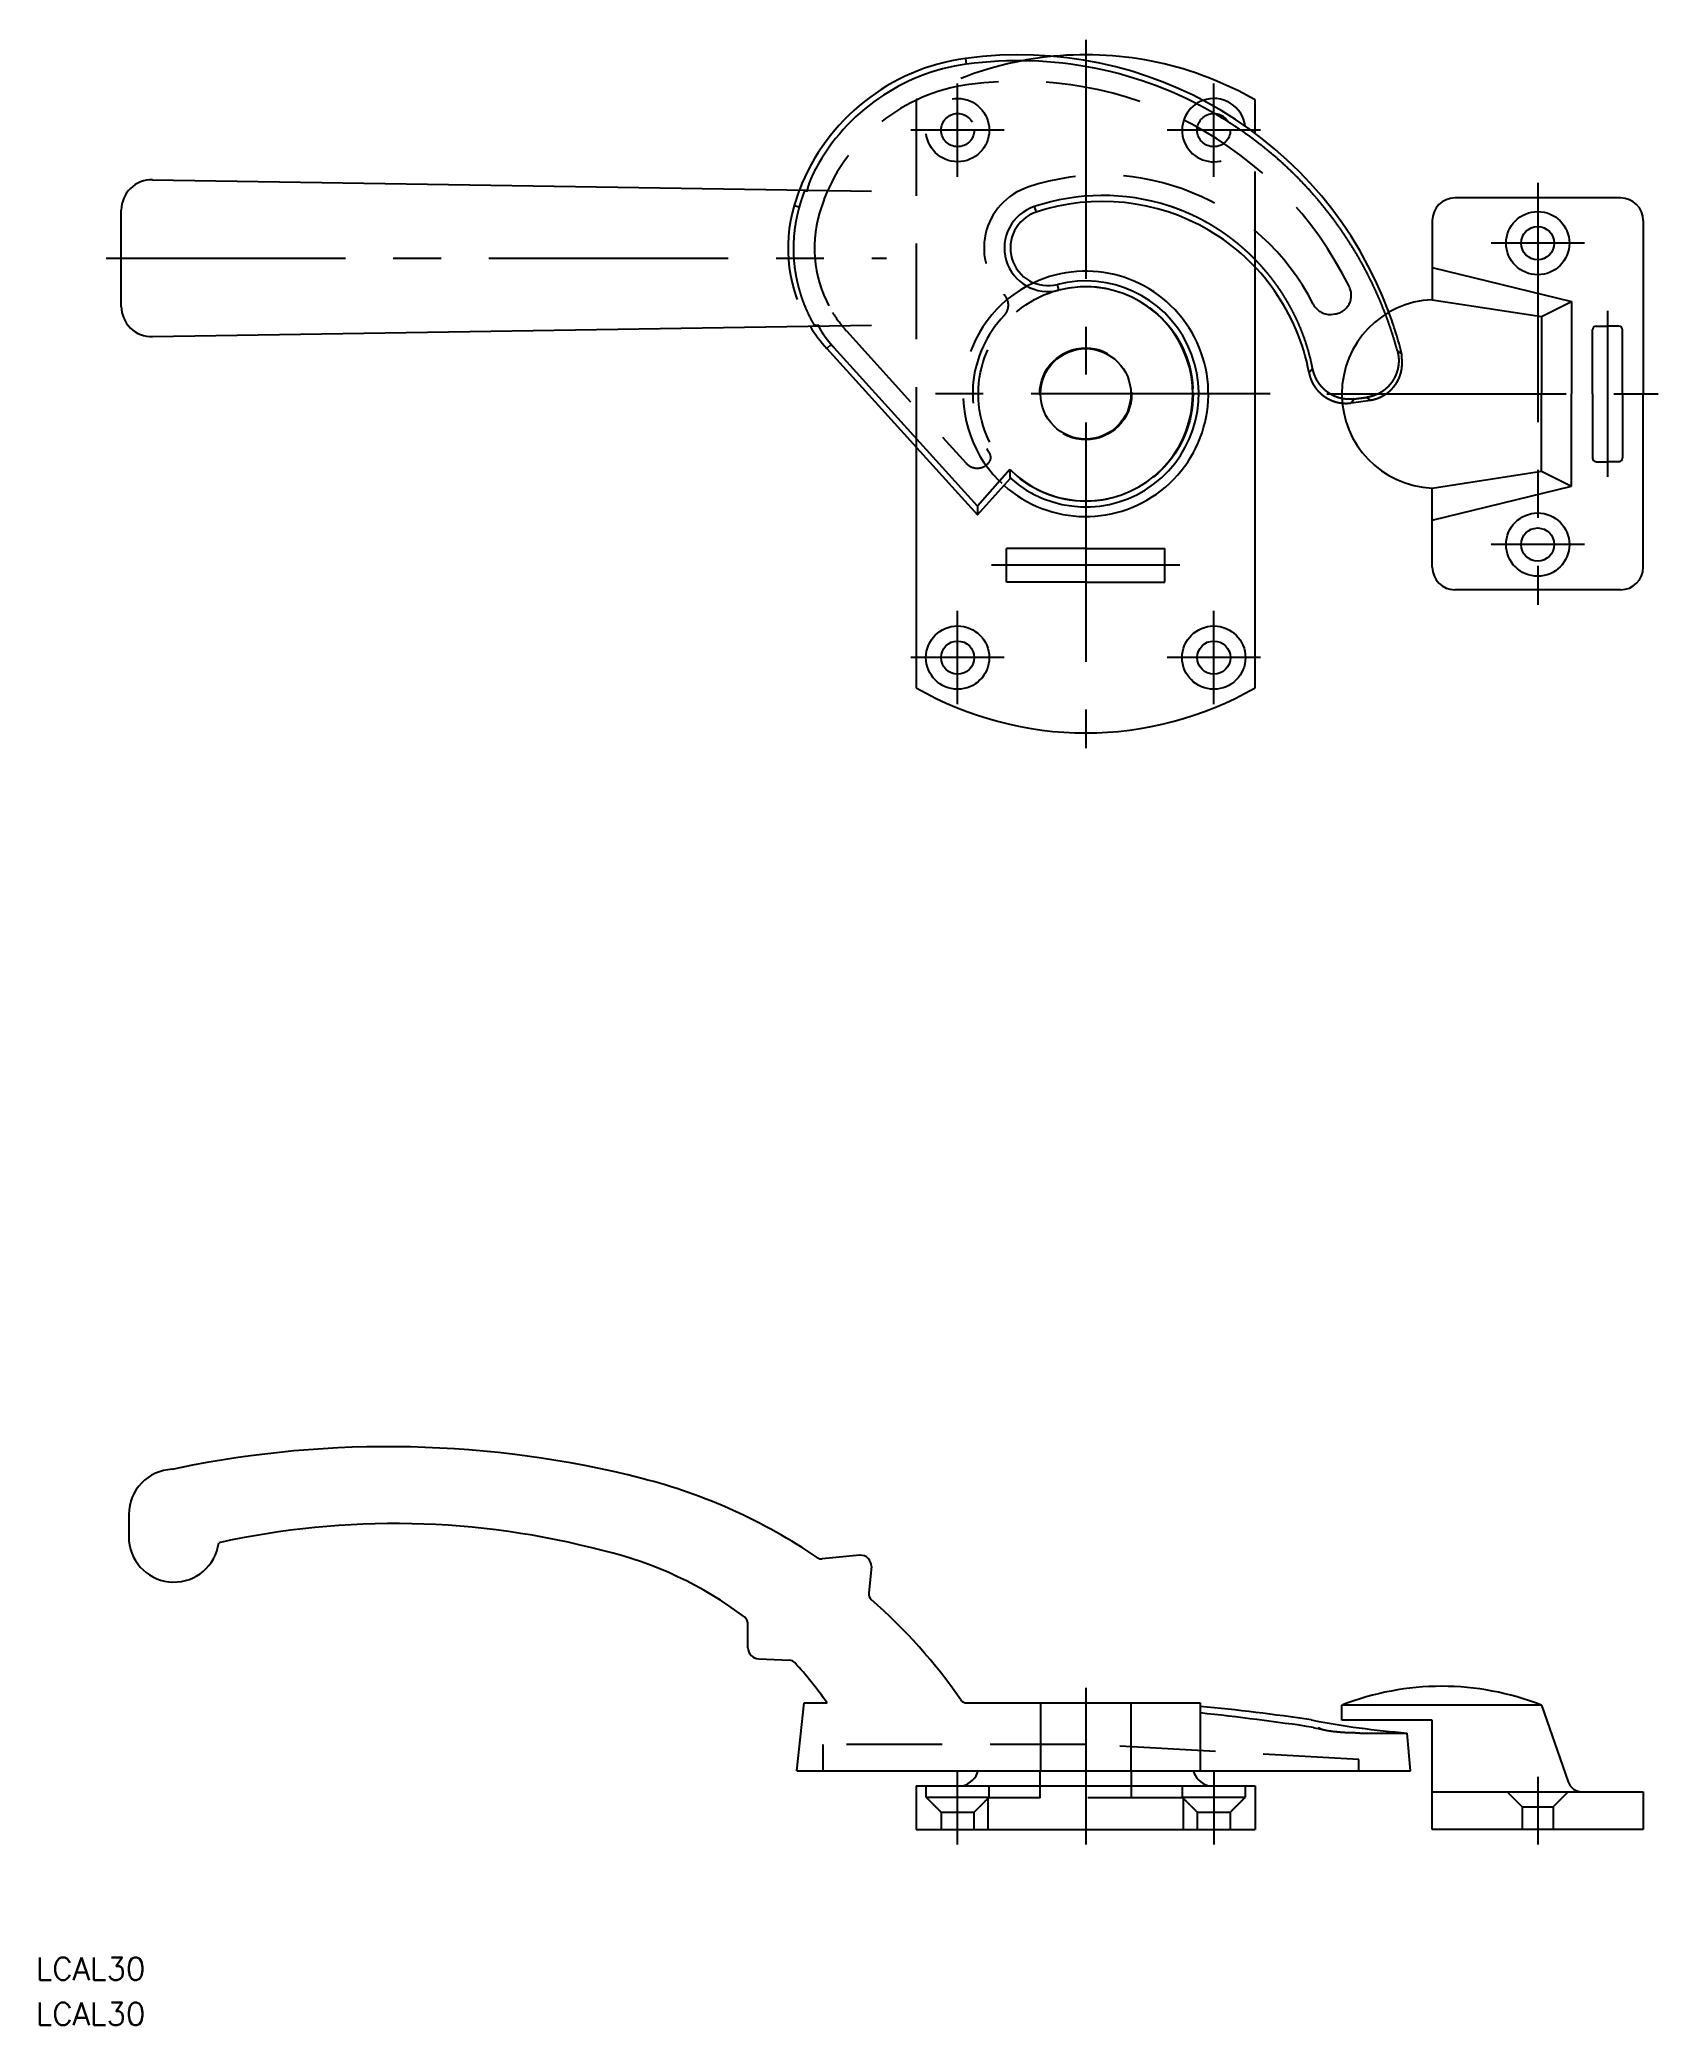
# Model space of a CAD drawing. Extents: x -139 to 76, y -217 to 47.
import ezdxf

# ---------------------------------------------------------------- set-up
doc = ezdxf.new("R2010")
doc.units = 0
doc.linetypes.add('CENTER', pattern=[50.8, 31.75, -6.35, 6.35, -6.35])
doc.linetypes.add('DASHED', pattern=[19.05, 12.7, -6.35])
doc.layers.get('0').update_dxf_attribs({"linetype": 'CONTINUOUS'})
doc.layers.add('CENTER', color=1, linetype='CONTINUOUS')
doc.styles.get("Standard").update_dxf_attribs({"font": 'txt.shx', "height": 3, "bigfont": 'bigfont.shx'})

msp = doc.modelspace()

# ---------------------------------------------------------------- texts
at = {"color": 7, "linetype": 'CONTINUOUS'}
for p in [(-139.35, -210.5), (-139.35, -216.5)]:
    msp.add_text('LCAL30', height=3, dxfattribs=at).set_placement(p)

# ---------------------------------------------------------------- linework, layer by layer
at = {"color": 7, "linetype": 'CONTINUOUS'}
for p, q in [((-15.96, 44.52), (-15.86, 43.74)), ((22.5, 34.56), (22.5, 39)), ((-123.87, 28.4), (-28.42, 26.88)), ((-128, 11.6), (-128, 24.4)), ((-6.83, 24.86), (-6.58, 24.11)), ((71, 26), (49, 26)), ((46, 23), (46, 12.5)), ((74, 23), (74, 0)), ((74, 23), (74, 0)), ((22.5, -39), (22.5, 16.82)), ((46, 16.75), (64.5, 12.25)), ((-3.55, 13.76), (-3.75, 14.52)), ((46, 12.5), (60.5, 10.25)), ((60.5, 10.25), (64.5, 12.25)), ((64.5, 12.25), (64.5, 0)), ((-123.87, 7.6), (-28.42, 9.12)), ((60.5, 10.25), (60.5, 0)), ((67.25, 0), (67.25, 8.5)), ((67.75, 9), (69.25, 9)), ((70.75, 9), (69.25, 9)), ((71.25, 0), (71.25, 8.5)), ((-33.78, 6.56), (-34.37, 6.03)), ((-34.37, 6.03), (-14.37, -16.07)), ((-14.38, -14.89), (-33.39, 6.12)), ((60.5, -10.25), (60.5, 0)), ((64.5, -12.25), (64.5, 0)), ((64.5, -12.25), (64.5, 0)), ((67.25, 0), (67.25, -8.5)), ((71.25, 0), (71.25, -8.5)), ((74, -23), (74, 0)), ((74, -23), (74, 0)), ((-22.5, -7.09), (-22.5, -39)), ((-10.05, -10.05), (-14.38, -14.89)), ((-12.91, -9.18), (-12.84, -9.11)), ((46, -12.5), (60.5, -10.25)), ((60.5, -10.25), (64.5, -12.25)), ((67.75, -9), (69.25, -9)), ((70.75, -9), (69.25, -9)), ((-14.37, -16.07), (-10, -11.18)), ((46, -16.75), (64.5, -12.25)), ((46, -16.75), (64.5, -12.25)), ((46, -23), (46, -12.5)), ((-14.38, -14.89), (-14.37, -16.07)), ((0, -20.5), (-10.5, -20.5)), ((-10.5, -25), (-10.5, -20.5)), ((0, -20.5), (10.5, -20.5)), ((10.5, -25), (10.5, -20.5)), ((0, -25), (-10.5, -25)), ((0, -25), (10.5, -25)), ((71, -26), (49, -26)), ((-120.46, -142.57), (-121.21, -142.73)), ((-120.46, -142.57), (-121.21, -142.73)), ((-119.15, -142.31), (-120.46, -142.57)), ((-119.15, -142.31), (-120.46, -142.57)), ((-127, -148.7), (-127, -152.23)), ((-127, -148.7), (-127, -151.69)), ((-29.96, -154.12), (-34.96, -154.6)), ((-28.42, -155.6), (-28.79, -159.13)), ((-44.83, -166.4), (-44.86, -163.14)), ((-43.4, -167.89), (-39.31, -168.06)), ((-38.34, -182.72), (-37.36, -173.72)), ((-37.36, -173.72), (-34.33, -173.72)), ((-15.76, -173.72), (15.19, -173.72)), ((15.19, -173.72), (15.19, -182.72)), ((60.5, -174.02), (34, -174.02)), ((34, -176.02), (34, -174.02)), ((46, -176.02), (34, -176.02)), ((46, -190.52), (46, -176.02)), ((60.5, -174.02), (64.03, -184.18)), ((36.38, -177.72), (42.66, -177.72)), ((43.1, -182.72), (42.66, -177.72)), ((-38.34, -182.72), (43.1, -182.72)), ((-14.25, -182.72), (14.25, -182.72)), ((-22.5, -184.72), (22.5, -184.72)), ((-22.5, -184.72), (-22.5, -190.52)), ((22.5, -184.72), (22.5, -190.52)), ((46, -185.52), (74, -185.52)), ((74, -185.52), (74, -190.52)), ((-22.5, -190.52), (22.5, -190.52)), ((74, -190.52), (46, -190.52))]:
    msp.add_line(p, q, dxfattribs=at)
at = {"color": 3, "linetype": 'DASHED'}
for p, q in [((-22.5, 39), (-22.5, -7.09)), ((22.5, 16.82), (22.5, 34.56)), ((-38.69, 25.01), (-38.02, 24.81)), ((32.78, 10.56), (33.09, 10.61)), ((-31.77, 8.37), (-15.88, -9.19)), ((35.23, -1.21), (37.81, -0.85)), ((-6, -173.72), (-6, -182.72)), ((6, -173.72), (6, -182.72)), ((0, -179.22), (-34.84, -179.22)), ((-34.84, -182.72), (-34.84, -179.22)), ((36.25, -181.22), (0, -179.22)), ((36.25, -182.72), (36.25, -181.22)), ((-21.2, -186.22), (-12.8, -186.22)), ((13, -186.32), (-13, -186.32)), ((12.8, -186.22), (21.2, -186.22)), ((55.95, -185.52), (57.95, -187.52)), ((64.05, -185.52), (62.05, -187.52)), ((-19.2, -188.22), (-14.8, -188.22)), ((14.8, -188.22), (19.2, -188.22)), ((57.95, -187.52), (57.95, -190.52)), ((57.95, -187.52), (62.05, -187.52)), ((62.05, -187.52), (62.05, -190.52))]:
    msp.add_line(p, q, dxfattribs=at)
at = {"color": 3, "linetype": 'DASHED', "flags": 128}
for points in [[(-38, 27.03), (-38.06, 26.88), (-38.69, 25.01)], [(-34.73, 25.79), (-34.76, 25.71), (-35.37, 23.9)]]:
    msp.add_lwpolyline(points, dxfattribs=at)
at = {"color": 7}
for points in [[(20.44, 35.09, 0), (20.41, 35.11, 0), (20.39, 35.13, 0), (20.36, 35.15, 0), (20.34, 35.16, 0), (20.31, 35.18, 0), (20.28, 35.2, 0), (20.26, 35.22, 0), (20.23, 35.23, 0), (20.21, 35.25, 0), (20.18, 35.27, 0), (20.16, 35.28, 0), (20.13, 35.3, 0), (20.11, 35.32, 0), (20.08, 35.34, 0), (20.05, 35.35, 0), (20.03, 35.37, 0), (20, 35.39, 0), (19.98, 35.4, 0), (19.95, 35.42, 0), (19.93, 35.44, 0), (19.9, 35.45, 0), (19.87, 35.47, 0), (19.85, 35.49, 0), (19.82, 35.51, 0), (19.8, 35.52, 0), (19.77, 35.54, 0), (19.75, 35.56, 0), (19.72, 35.57, 0), (19.7, 35.59, 0), (19.67, 35.61, 0), (19.64, 35.62, 0), (19.62, 35.64, 0), (19.59, 35.66, 0), (19.57, 35.67, 0), (19.54, 35.69, 0), (19.51, 35.71, 0), (19.49, 35.73, 0), (19.46, 35.74, 0), (19.44, 35.76, 0), (19.41, 35.78, 0), (19.39, 35.79, 0), (19.36, 35.81, 0), (19.33, 35.83, 0), (19.31, 35.84, 0), (19.28, 35.86, 0), (19.26, 35.88, 0), (19.23, 35.89, 0), (19.2, 35.91, 0), (19.18, 35.93, 0), (19.15, 35.94, 0), (19.13, 35.96, 0), (19.1, 35.98, 0), (19.07, 35.99, 0), (19.05, 36.01, 0), (19.02, 36.03, 0), (19, 36.04, 0), (18.97, 36.06, 0), (18.94, 36.08, 0), (18.92, 36.09, 0), (18.89, 36.11, 0), (18.87, 36.12, 0), (18.84, 36.14, 0), (18.81, 36.16, 0), (18.79, 36.17, 0), (18.76, 36.19, 0), (18.74, 36.21, 0), (18.71, 36.22, 0), (18.68, 36.24, 0), (18.66, 36.26, 0), (18.63, 36.27, 0), (18.61, 36.29, 0), (18.58, 36.31, 0), (18.55, 36.32, 0), (18.53, 36.34, 0), (18.5, 36.35, 0), (18.47, 36.37, 0), (18.45, 36.39, 0), (18.42, 36.4, 0), (18.4, 36.42, 0), (18.37, 36.44, 0), (18.34, 36.45, 0), (18.32, 36.47, 0), (18.29, 36.48, 0), (18.27, 36.5, 0), (18.24, 36.52, 0), (18.21, 36.53, 0), (18.19, 36.55, 0), (18.16, 36.56, 0), (18.13, 36.58, 0), (18.11, 36.6, 0), (18.08, 36.61, 0), (18.05, 36.63, 0), (18.03, 36.64, 0), (18, 36.66, 0), (17.98, 36.68, 0), (17.95, 36.69, 0), (17.92, 36.71, 0), (17.9, 36.72, 0), (17.87, 36.74, 0), (17.84, 36.76, 0), (17.82, 36.77, 0), (17.79, 36.79, 0), (17.76, 36.8, 0), (17.74, 36.82, 0), (17.71, 36.84, 0), (17.69, 36.85, 0), (17.66, 36.87, 0), (17.63, 36.88, 0), (17.61, 36.9, 0), (17.58, 36.92, 0), (17.55, 36.93, 0), (17.53, 36.95, 0), (17.5, 36.96, 0), (17.47, 36.98, 0), (17.45, 36.99, 0), (17.42, 37.01, 0), (17.39, 37.03, 0), (17.37, 37.04, 0), (17.34, 37.06, 0), (17.31, 37.07, 0), (17.29, 37.09, 0), (17.26, 37.1, 0), (17.23, 37.12, 0), (17.21, 37.14, 0), (17.18, 37.15, 0), (17.15, 37.17, 0), (17.13, 37.18, 0)], [(39.8, 10.56, 0), (39.77, 10.62, 0), (39.75, 10.69, 0), (39.72, 10.76, 0), (39.7, 10.82, 0), (39.67, 10.89, 0), (39.65, 10.95, 0), (39.62, 11.02, 0), (39.59, 11.09, 0), (39.57, 11.15, 0), (39.54, 11.22, 0), (39.52, 11.28, 0), (39.49, 11.35, 0), (39.46, 11.42, 0), (39.44, 11.48, 0), (39.41, 11.55, 0), (39.38, 11.61, 0), (39.36, 11.68, 0), (39.33, 11.74, 0), (39.3, 11.81, 0), (39.28, 11.87, 0), (39.25, 11.94, 0), (39.22, 12.01, 0), (39.2, 12.07, 0), (39.17, 12.14, 0), (39.14, 12.2, 0), (39.12, 12.27, 0), (39.09, 12.33, 0), (39.06, 12.4, 0), (39.03, 12.46, 0), (39, 12.53, 0), (38.98, 12.59, 0), (38.95, 12.66, 0), (38.92, 12.72, 0), (38.89, 12.79, 0), (38.86, 12.85, 0), (38.84, 12.92, 0), (38.81, 12.98, 0), (38.78, 13.05, 0), (38.75, 13.11, 0), (38.72, 13.18, 0), (38.69, 13.24, 0), (38.66, 13.3, 0), (38.64, 13.37, 0), (38.61, 13.43, 0), (38.58, 13.5, 0), (38.55, 13.56, 0), (38.52, 13.63, 0), (38.49, 13.69, 0), (38.46, 13.76, 0), (38.43, 13.82, 0), (38.4, 13.88, 0), (38.37, 13.95, 0), (38.34, 14.01, 0), (38.31, 14.08, 0), (38.28, 14.14, 0), (38.25, 14.21, 0), (38.22, 14.27, 0), (38.19, 14.33, 0), (38.16, 14.4, 0), (38.13, 14.46, 0), (38.1, 14.52, 0), (38.07, 14.59, 0), (38.04, 14.65, 0), (38.01, 14.72, 0), (37.98, 14.78, 0), (37.95, 14.84, 0), (37.92, 14.91, 0), (37.89, 14.97, 0), (37.85, 15.03, 0), (37.82, 15.1, 0), (37.79, 15.16, 0), (37.76, 15.22, 0), (37.73, 15.29, 0), (37.7, 15.35, 0), (37.67, 15.41, 0), (37.63, 15.48, 0), (37.6, 15.54, 0), (37.57, 15.6, 0), (37.54, 15.67, 0), (37.51, 15.73, 0), (37.47, 15.79, 0), (37.44, 15.86, 0), (37.41, 15.92, 0), (37.38, 15.98, 0), (37.34, 16.04, 0), (37.31, 16.11, 0), (37.28, 16.17, 0), (37.25, 16.23, 0), (37.21, 16.3, 0), (37.18, 16.36, 0), (37.15, 16.42, 0), (37.11, 16.48, 0), (37.08, 16.55, 0), (37.05, 16.61, 0), (37.01, 16.67, 0), (36.98, 16.73, 0), (36.95, 16.8, 0), (36.91, 16.86, 0), (36.88, 16.92, 0), (36.85, 16.98, 0), (36.81, 17.04, 0), (36.78, 17.11, 0), (36.74, 17.17, 0), (36.71, 17.23, 0), (36.68, 17.29, 0), (36.64, 17.36, 0), (36.61, 17.42, 0), (36.57, 17.48, 0), (36.54, 17.54, 0), (36.5, 17.6, 0), (36.47, 17.66, 0), (36.43, 17.73, 0), (36.4, 17.79, 0), (36.36, 17.85, 0), (36.33, 17.91, 0), (36.29, 17.97, 0), (36.26, 18.04, 0), (36.22, 18.1, 0), (36.19, 18.16, 0), (36.15, 18.22, 0), (36.11, 18.28, 0), (36.08, 18.34, 0), (36.04, 18.4, 0), (36.01, 18.46, 0), (35.97, 18.53, 0), (35.93, 18.59, 0), (35.9, 18.65, 0), (35.86, 18.71, 0), (35.83, 18.77, 0), (35.79, 18.83, 0), (35.75, 18.89, 0), (35.72, 18.95, 0), (35.68, 19.01, 0), (35.64, 19.08, 0), (35.6, 19.14, 0), (35.57, 19.2, 0), (35.53, 19.26, 0), (35.49, 19.32, 0), (35.46, 19.38, 0), (35.42, 19.44, 0), (35.38, 19.5, 0), (35.34, 19.56, 0), (35.31, 19.62, 0), (35.27, 19.68, 0), (35.23, 19.74, 0), (35.19, 19.8, 0), (35.15, 19.86, 0), (35.12, 19.92, 0), (35.08, 19.98, 0), (35.04, 20.04, 0), (35, 20.1, 0), (34.96, 20.16, 0), (34.92, 20.22, 0), (34.89, 20.28, 0), (34.85, 20.34, 0), (34.81, 20.4, 0), (34.77, 20.46, 0), (34.73, 20.52, 0), (34.69, 20.58, 0), (34.65, 20.64, 0), (34.61, 20.7, 0), (34.57, 20.76, 0), (34.53, 20.82, 0), (34.49, 20.88, 0), (34.45, 20.94, 0), (34.41, 21, 0), (34.37, 21.06, 0), (34.33, 21.12, 0), (34.29, 21.18, 0), (34.25, 21.24, 0), (34.21, 21.3, 0), (34.17, 21.36, 0), (34.13, 21.42, 0), (34.09, 21.48, 0), (34.05, 21.54, 0), (34.01, 21.6, 0), (33.97, 21.65, 0), (33.93, 21.71, 0), (33.89, 21.77, 0), (33.85, 21.83, 0), (33.81, 21.89, 0), (33.77, 21.95, 0), (33.73, 22.01, 0), (33.68, 22.07, 0), (33.64, 22.12, 0), (33.6, 22.18, 0), (33.56, 22.24, 0), (33.52, 22.3, 0), (33.48, 22.36, 0), (33.44, 22.42, 0), (33.39, 22.47, 0), (33.35, 22.53, 0), (33.31, 22.59, 0), (33.27, 22.65, 0), (33.23, 22.71, 0), (33.18, 22.76, 0), (33.14, 22.82, 0), (33.1, 22.88, 0), (33.06, 22.94, 0), (33.01, 22.99, 0), (32.97, 23.05, 0), (32.93, 23.11, 0), (32.89, 23.17, 0), (32.84, 23.22, 0), (32.8, 23.28, 0), (32.76, 23.34, 0), (32.72, 23.39, 0), (32.67, 23.45, 0), (32.63, 23.51, 0), (32.59, 23.57, 0), (32.54, 23.62, 0), (32.5, 23.68, 0), (32.46, 23.74, 0), (32.41, 23.79, 0), (32.37, 23.85, 0), (32.33, 23.9, 0), (32.28, 23.96, 0), (32.24, 24.02, 0), (32.2, 24.07, 0), (32.15, 24.13, 0), (32.11, 24.19, 0), (32.06, 24.24, 0), (32.02, 24.3, 0), (31.98, 24.35, 0), (31.93, 24.41, 0), (31.89, 24.46, 0), (31.84, 24.52, 0), (31.8, 24.58, 0), (31.76, 24.63, 0), (31.71, 24.69, 0), (31.67, 24.74, 0), (31.62, 24.8, 0), (31.58, 24.85, 0), (31.53, 24.91, 0), (31.49, 24.96, 0), (31.44, 25.02, 0), (31.4, 25.07, 0), (31.35, 25.13, 0), (31.31, 25.18, 0), (31.26, 25.24, 0), (31.22, 25.29, 0), (31.17, 25.35, 0), (31.13, 25.4, 0), (31.08, 25.46, 0), (31.04, 25.51, 0), (30.99, 25.56, 0), (30.94, 25.62, 0), (30.9, 25.67, 0), (30.85, 25.73, 0), (30.81, 25.78, 0), (30.76, 25.83, 0), (30.71, 25.89, 0), (30.67, 25.94, 0), (30.62, 26, 0), (30.58, 26.05, 0), (30.53, 26.1, 0), (30.48, 26.16, 0), (30.44, 26.21, 0), (30.39, 26.26, 0), (30.34, 26.32, 0), (30.3, 26.37, 0), (30.25, 26.42, 0), (30.2, 26.48, 0), (30.16, 26.53, 0), (30.11, 26.58, 0), (30.06, 26.64, 0), (30.02, 26.69, 0), (29.97, 26.74, 0), (29.92, 26.79, 0), (29.88, 26.85, 0), (29.83, 26.9, 0), (29.78, 26.95, 0), (29.73, 27, 0), (29.69, 27.06, 0), (29.64, 27.11, 0), (29.59, 27.16, 0), (29.54, 27.21, 0), (29.49, 27.27, 0), (29.45, 27.32, 0), (29.4, 27.37, 0), (29.35, 27.42, 0), (29.3, 27.47, 0), (29.25, 27.52, 0), (29.21, 27.58, 0), (29.16, 27.63, 0), (29.11, 27.68, 0), (29.06, 27.73, 0), (29.01, 27.78, 0), (28.96, 27.83, 0), (28.92, 27.89, 0), (28.87, 27.94, 0), (28.82, 27.99, 0), (28.77, 28.04, 0), (28.72, 28.09, 0), (28.67, 28.14, 0), (28.62, 28.19, 0), (28.57, 28.24, 0), (28.52, 28.29, 0), (28.48, 28.34, 0), (28.43, 28.39, 0), (28.38, 28.45, 0), (28.33, 28.5, 0), (28.28, 28.55, 0), (28.23, 28.6, 0), (28.18, 28.65, 0), (28.13, 28.7, 0), (28.08, 28.75, 0), (28.03, 28.8, 0), (27.98, 28.85, 0), (27.93, 28.9, 0), (27.88, 28.95, 0), (27.83, 29, 0), (27.78, 29.05, 0), (27.73, 29.1, 0), (27.68, 29.15, 0), (27.63, 29.2, 0), (27.58, 29.25, 0), (27.53, 29.29, 0), (27.48, 29.34, 0), (27.43, 29.39, 0), (27.38, 29.44, 0), (27.33, 29.49, 0), (27.27, 29.54, 0), (27.22, 29.59, 0), (27.17, 29.64, 0), (27.12, 29.69, 0), (27.07, 29.74, 0), (27.02, 29.78, 0), (26.97, 29.83, 0), (26.92, 29.88, 0), (26.87, 29.93, 0), (26.81, 29.98, 0), (26.76, 30.03, 0), (26.71, 30.08, 0), (26.66, 30.12, 0), (26.61, 30.17, 0), (26.56, 30.22, 0), (26.5, 30.27, 0), (26.45, 30.32, 0), (26.4, 30.36, 0), (26.35, 30.41, 0), (26.3, 30.46, 0), (26.24, 30.51, 0), (26.19, 30.56, 0), (26.14, 30.6, 0), (26.09, 30.65, 0), (26.03, 30.7, 0), (25.98, 30.75, 0), (25.93, 30.79, 0), (25.88, 30.84, 0), (25.82, 30.89, 0), (25.77, 30.93, 0), (25.72, 30.98, 0), (25.66, 31.03, 0), (25.61, 31.08, 0), (25.56, 31.12, 0), (25.51, 31.17, 0), (25.45, 31.22, 0), (25.4, 31.26, 0), (25.35, 31.31, 0), (25.29, 31.36, 0), (25.24, 31.4, 0), (25.19, 31.45, 0), (25.13, 31.49, 0), (25.08, 31.54, 0), (25.02, 31.59, 0), (24.97, 31.63, 0), (24.92, 31.68, 0), (24.86, 31.72, 0), (24.81, 31.77, 0), (24.75, 31.82, 0), (24.7, 31.86, 0), (24.65, 31.91, 0), (24.59, 31.95, 0), (24.54, 32, 0), (24.48, 32.04, 0), (24.43, 32.09, 0), (24.37, 32.13, 0), (24.32, 32.18, 0), (24.26, 32.23, 0), (24.21, 32.27, 0), (24.15, 32.32, 0), (24.1, 32.36, 0), (24.04, 32.41, 0), (23.99, 32.45, 0), (23.93, 32.5, 0), (23.88, 32.54, 0), (23.82, 32.58, 0), (23.77, 32.63, 0), (23.71, 32.67, 0), (23.66, 32.72, 0), (23.6, 32.76, 0), (23.55, 32.81, 0), (23.49, 32.85, 0), (23.43, 32.9, 0), (23.38, 32.94, 0), (23.32, 32.98, 0), (23.27, 33.03, 0), (23.21, 33.07, 0), (23.15, 33.11, 0), (23.1, 33.16, 0), (23.04, 33.2, 0), (22.99, 33.25, 0), (22.93, 33.29, 0), (22.87, 33.33, 0), (22.82, 33.38, 0), (22.76, 33.42, 0), (22.7, 33.46, 0), (22.65, 33.51, 0), (22.59, 33.55, 0), (22.53, 33.59, 0), (22.48, 33.63, 0), (22.42, 33.68, 0), (22.36, 33.72, 0), (22.3, 33.76, 0), (22.25, 33.81, 0), (22.19, 33.85, 0), (22.13, 33.89, 0), (22.07, 33.93, 0), (22.02, 33.98, 0), (21.96, 34.02, 0), (21.9, 34.06, 0), (21.84, 34.1, 0), (21.79, 34.14, 0), (21.73, 34.19, 0), (21.67, 34.23, 0), (21.61, 34.27, 0), (21.55, 34.31, 0), (21.5, 34.35, 0), (21.44, 34.4, 0), (21.38, 34.44, 0), (21.32, 34.48, 0), (21.26, 34.52, 0), (21.2, 34.56, 0), (21.15, 34.6, 0), (21.09, 34.64, 0), (21.03, 34.69, 0), (20.97, 34.73, 0), (20.91, 34.77, 0), (20.85, 34.81, 0), (20.79, 34.85, 0), (20.73, 34.89, 0), (20.67, 34.93, 0), (20.62, 34.97, 0), (20.56, 35.01, 0), (20.5, 35.05, 0), (20.44, 35.09, 0)], [(-35.82, 29.91, 0), (-35.82, 29.9, 0), (-35.83, 29.89, 0), (-35.83, 29.89, 0), (-35.84, 29.88, 0), (-35.84, 29.87, 0), (-35.84, 29.87, 0), (-35.85, 29.86, 0), (-35.85, 29.85, 0), (-35.85, 29.84, 0), (-35.86, 29.84, 0), (-35.86, 29.83, 0), (-35.87, 29.82, 0), (-35.87, 29.82, 0), (-35.87, 29.81, 0), (-35.88, 29.8, 0), (-35.88, 29.79, 0), (-35.88, 29.79, 0), (-35.89, 29.78, 0), (-35.89, 29.77, 0), (-35.9, 29.77, 0), (-35.9, 29.76, 0), (-35.9, 29.75, 0), (-35.91, 29.74, 0), (-35.91, 29.74, 0), (-35.92, 29.73, 0), (-35.92, 29.72, 0), (-35.92, 29.71, 0), (-35.93, 29.71, 0), (-35.93, 29.7, 0), (-35.93, 29.69, 0), (-35.94, 29.69, 0), (-35.94, 29.68, 0), (-35.95, 29.67, 0), (-35.95, 29.66, 0), (-35.95, 29.66, 0), (-35.96, 29.65, 0), (-35.96, 29.64, 0), (-35.96, 29.64, 0), (-35.97, 29.63, 0), (-35.97, 29.62, 0), (-35.97, 29.61, 0), (-35.98, 29.61, 0), (-35.98, 29.6, 0), (-35.99, 29.59, 0), (-35.99, 29.59, 0), (-35.99, 29.58, 0), (-36, 29.57, 0), (-36, 29.56, 0), (-36, 29.56, 0), (-36.01, 29.55, 0), (-36.01, 29.54, 0), (-36.01, 29.54, 0), (-36.02, 29.53, 0), (-36.02, 29.52, 0), (-36.03, 29.51, 0), (-36.03, 29.51, 0), (-36.03, 29.5, 0), (-36.04, 29.49, 0), (-36.04, 29.49, 0), (-36.04, 29.48, 0), (-36.05, 29.47, 0), (-36.05, 29.46, 0), (-36.05, 29.46, 0), (-36.06, 29.45, 0), (-36.06, 29.44, 0), (-36.07, 29.44, 0), (-36.07, 29.43, 0), (-36.07, 29.42, 0), (-36.08, 29.41, 0), (-36.08, 29.41, 0), (-36.08, 29.4, 0), (-36.09, 29.39, 0), (-36.09, 29.39, 0), (-36.09, 29.38, 0), (-36.1, 29.37, 0), (-36.1, 29.36, 0), (-36.1, 29.36, 0), (-36.11, 29.35, 0), (-36.11, 29.34, 0), (-36.11, 29.34, 0), (-36.12, 29.33, 0), (-36.12, 29.32, 0), (-36.12, 29.31, 0), (-36.13, 29.31, 0), (-36.13, 29.3, 0), (-36.14, 29.29, 0), (-36.14, 29.29, 0), (-36.14, 29.28, 0), (-36.15, 29.27, 0), (-36.15, 29.26, 0), (-36.15, 29.26, 0), (-36.16, 29.25, 0), (-36.16, 29.24, 0), (-36.16, 29.24, 0), (-36.17, 29.23, 0), (-36.17, 29.22, 0), (-36.17, 29.21, 0), (-36.18, 29.21, 0), (-36.18, 29.2, 0), (-36.18, 29.19, 0), (-36.19, 29.19, 0), (-36.19, 29.18, 0), (-36.19, 29.17, 0), (-36.2, 29.16, 0), (-36.2, 29.16, 0), (-36.2, 29.15, 0), (-36.21, 29.14, 0), (-36.21, 29.14, 0), (-36.21, 29.13, 0), (-36.22, 29.12, 0), (-36.22, 29.11, 0), (-36.22, 29.11, 0), (-36.23, 29.1, 0), (-36.23, 29.09, 0), (-36.23, 29.09, 0), (-36.24, 29.08, 0), (-36.24, 29.07, 0), (-36.24, 29.07, 0), (-36.25, 29.06, 0), (-36.25, 29.05, 0), (-36.25, 29.04, 0), (-36.26, 29.04, 0), (-36.26, 29.03, 0), (-36.26, 29.02, 0), (-36.27, 29.02, 0), (-36.27, 29.01, 0), (-36.27, 29, 0), (-36.28, 28.99, 0), (-36.28, 28.99, 0), (-36.28, 28.98, 0), (-36.29, 28.97, 0), (-36.29, 28.97, 0), (-36.29, 28.96, 0), (-36.3, 28.95, 0), (-36.3, 28.94, 0), (-36.3, 28.94, 0), (-36.31, 28.93, 0), (-36.31, 28.92, 0), (-36.31, 28.92, 0), (-36.32, 28.91, 0), (-36.32, 28.9, 0), (-36.32, 28.9, 0), (-36.32, 28.89, 0), (-36.33, 28.88, 0), (-36.33, 28.87, 0), (-36.33, 28.87, 0), (-36.34, 28.86, 0), (-36.34, 28.85, 0), (-36.34, 28.85, 0), (-36.35, 28.84, 0), (-36.35, 28.83, 0), (-36.35, 28.83, 0), (-36.36, 28.82, 0), (-36.36, 28.81, 0), (-36.36, 28.8, 0), (-36.37, 28.8, 0), (-36.37, 28.79, 0), (-36.37, 28.78, 0), (-36.37, 28.78, 0), (-36.38, 28.77, 0), (-36.38, 28.76, 0), (-36.38, 28.76, 0), (-36.39, 28.75, 0), (-36.39, 28.74, 0), (-36.39, 28.73, 0), (-36.4, 28.73, 0), (-36.4, 28.72, 0), (-36.4, 28.71, 0), (-36.41, 28.71, 0), (-36.41, 28.7, 0), (-36.41, 28.69, 0), (-36.41, 28.69, 0), (-36.42, 28.68, 0), (-36.42, 28.67, 0), (-36.42, 28.67, 0), (-36.43, 28.66, 0), (-36.43, 28.65, 0), (-36.43, 28.65, 0), (-36.43, 28.64, 0), (-36.44, 28.63, 0), (-36.44, 28.63, 0), (-36.44, 28.62, 0), (-36.45, 28.61, 0), (-36.45, 28.6, 0), (-36.45, 28.6, 0), (-36.45, 28.59, 0), (-36.46, 28.58, 0), (-36.46, 28.58, 0), (-36.46, 28.57, 0), (-36.47, 28.56, 0), (-36.47, 28.56, 0), (-36.47, 28.55, 0), (-36.47, 28.54, 0), (-36.48, 28.54, 0), (-36.48, 28.53, 0), (-36.48, 28.52, 0), (-36.49, 28.52, 0), (-36.49, 28.51, 0), (-36.49, 28.5, 0), (-36.49, 28.5, 0), (-36.5, 28.49, 0), (-36.5, 28.48, 0), (-36.5, 28.48, 0), (-36.51, 28.47, 0), (-36.51, 28.46, 0), (-36.51, 28.46, 0), (-36.51, 28.45, 0), (-36.52, 28.44, 0), (-36.52, 28.44, 0), (-36.52, 28.43, 0), (-36.52, 28.42, 0), (-36.53, 28.42, 0), (-36.53, 28.41, 0), (-36.53, 28.41, 0), (-36.53, 28.4, 0), (-36.54, 28.39, 0), (-36.54, 28.39, 0), (-36.54, 28.38, 0), (-36.55, 28.37, 0), (-36.55, 28.37, 0), (-36.55, 28.36, 0), (-36.55, 28.35, 0), (-36.56, 28.35, 0), (-36.56, 28.34, 0), (-36.56, 28.33, 0), (-36.56, 28.33, 0), (-36.57, 28.32, 0), (-36.57, 28.31, 0), (-36.57, 28.31, 0), (-36.57, 28.3, 0), (-36.58, 28.29, 0), (-36.58, 28.29, 0), (-36.58, 28.28, 0), (-36.58, 28.28, 0), (-36.59, 28.27, 0), (-36.59, 28.26, 0), (-36.59, 28.26, 0), (-36.59, 28.25, 0), (-36.6, 28.24, 0), (-36.6, 28.24, 0), (-36.6, 28.23, 0), (-36.6, 28.22, 0), (-36.61, 28.22, 0), (-36.61, 28.21, 0), (-36.61, 28.21, 0), (-36.61, 28.2, 0), (-36.62, 28.19, 0), (-36.62, 28.19, 0), (-36.62, 28.18, 0), (-36.62, 28.17, 0), (-36.63, 28.17, 0), (-36.63, 28.16, 0), (-36.63, 28.16, 0), (-36.63, 28.15, 0), (-36.63, 28.14, 0), (-36.64, 28.14, 0), (-36.64, 28.13, 0), (-36.64, 28.12, 0), (-36.64, 28.12, 0), (-36.65, 28.11, 0), (-36.65, 28.11, 0), (-36.65, 28.1, 0), (-36.65, 28.09, 0), (-36.66, 28.09, 0), (-36.66, 28.08, 0), (-36.66, 28.07, 0), (-36.66, 28.07, 0), (-36.66, 28.06, 0), (-36.67, 28.06, 0), (-36.67, 28.05, 0), (-36.67, 28.04, 0), (-36.67, 28.04, 0), (-36.68, 28.03, 0), (-36.68, 28.03, 0), (-36.68, 28.02, 0), (-36.68, 28.01, 0), (-36.68, 28.01, 0), (-36.69, 28, 0), (-36.69, 28, 0), (-36.69, 27.99, 0), (-36.69, 27.98, 0), (-36.7, 27.98, 0), (-36.7, 27.97, 0), (-36.7, 27.97, 0), (-36.7, 27.96, 0), (-36.7, 27.95, 0), (-36.71, 27.95, 0), (-36.71, 27.94, 0), (-36.71, 27.94, 0), (-36.71, 27.93, 0), (-36.71, 27.92, 0), (-36.72, 27.92, 0), (-36.72, 27.91, 0), (-36.72, 27.91, 0), (-36.72, 27.9, 0), (-36.73, 27.9, 0), (-36.73, 27.89, 0), (-36.73, 27.88, 0), (-36.73, 27.88, 0), (-36.73, 27.87, 0), (-36.74, 27.87, 0), (-36.74, 27.86, 0), (-36.74, 27.86, 0), (-36.74, 27.85, 0), (-36.74, 27.84, 0), (-36.74, 27.84, 0), (-36.75, 27.83, 0), (-36.75, 27.83, 0), (-36.75, 27.82, 0), (-36.75, 27.82, 0), (-36.75, 27.81, 0), (-36.76, 27.8, 0), (-36.76, 27.8, 0), (-36.76, 27.79, 0), (-36.76, 27.79, 0), (-36.76, 27.78, 0), (-36.77, 27.78, 0), (-36.77, 27.77, 0), (-36.77, 27.77, 0), (-36.77, 27.76, 0), (-36.77, 27.75, 0), (-36.77, 27.75, 0), (-36.78, 27.74, 0), (-36.78, 27.74, 0), (-36.78, 27.73, 0), (-36.78, 27.73, 0), (-36.78, 27.72, 0), (-36.79, 27.72, 0), (-36.79, 27.71, 0), (-36.79, 27.71, 0), (-36.79, 27.7, 0), (-36.79, 27.7, 0), (-36.79, 27.69, 0), (-36.8, 27.69, 0), (-36.8, 27.68, 0), (-36.8, 27.67, 0), (-36.8, 27.67, 0), (-36.8, 27.66, 0), (-36.8, 27.66, 0), (-36.81, 27.65, 0), (-36.81, 27.65, 0), (-36.81, 27.64, 0), (-36.81, 27.64, 0), (-36.81, 27.63, 0), (-36.81, 27.63, 0), (-36.82, 27.62, 0), (-36.82, 27.62, 0), (-36.82, 27.61, 0), (-36.82, 27.61, 0), (-36.82, 27.6, 0), (-36.82, 27.6, 0), (-36.82, 27.59, 0), (-36.83, 27.59, 0), (-36.83, 27.58, 0), (-36.83, 27.58, 0), (-36.83, 27.57, 0), (-36.83, 27.57, 0), (-36.83, 27.56, 0), (-36.84, 27.56, 0), (-36.84, 27.55, 0), (-36.84, 27.55, 0), (-36.84, 27.54, 0), (-36.84, 27.54, 0), (-36.84, 27.53, 0), (-36.84, 27.53, 0), (-36.84, 27.53, 0), (-36.85, 27.52, 0), (-36.85, 27.52, 0), (-36.85, 27.51, 0), (-36.85, 27.51, 0), (-36.85, 27.5, 0), (-36.85, 27.5, 0), (-36.85, 27.49, 0), (-36.86, 27.49, 0), (-36.86, 27.48, 0), (-36.86, 27.48, 0), (-36.86, 27.47, 0), (-36.86, 27.47, 0), (-36.86, 27.46, 0), (-36.86, 27.46, 0), (-36.87, 27.46, 0), (-36.87, 27.45, 0), (-36.87, 27.45, 0), (-36.87, 27.44, 0), (-36.87, 27.44, 0), (-36.87, 27.43, 0), (-36.87, 27.43, 0), (-36.87, 27.42, 0), (-36.87, 27.42, 0), (-36.88, 27.42, 0), (-36.88, 27.41, 0), (-36.88, 27.41, 0), (-36.88, 27.4, 0), (-36.88, 27.4, 0), (-36.88, 27.39, 0), (-36.88, 27.39, 0), (-36.88, 27.38, 0), (-36.89, 27.38, 0), (-36.89, 27.38, 0), (-36.89, 27.37, 0), (-36.89, 27.37, 0), (-36.89, 27.36, 0), (-36.89, 27.36, 0), (-36.89, 27.36, 0), (-36.89, 27.35, 0), (-36.89, 27.35, 0), (-36.9, 27.34, 0), (-36.9, 27.34, 0), (-36.9, 27.33, 0), (-36.9, 27.33, 0), (-36.9, 27.33, 0), (-36.9, 27.32, 0), (-36.9, 27.32, 0), (-36.9, 27.31, 0), (-36.9, 27.31, 0), (-36.9, 27.31, 0), (-36.91, 27.3, 0), (-36.91, 27.3, 0), (-36.91, 27.29, 0), (-36.91, 27.29, 0), (-36.91, 27.29, 0), (-36.91, 27.28, 0), (-36.91, 27.28, 0), (-36.91, 27.28, 0), (-36.91, 27.27, 0), (-36.91, 27.27, 0), (-36.91, 27.26, 0), (-36.91, 27.26, 0), (-36.92, 27.26, 0), (-36.92, 27.25, 0), (-36.92, 27.25, 0), (-36.92, 27.25, 0), (-36.92, 27.24, 0), (-36.92, 27.24, 0), (-36.92, 27.23, 0), (-36.92, 27.23, 0), (-36.92, 27.23, 0), (-36.92, 27.22, 0), (-36.92, 27.22, 0), (-36.92, 27.22, 0), (-36.93, 27.21, 0), (-36.93, 27.21, 0), (-36.93, 27.21, 0), (-36.93, 27.2, 0), (-36.93, 27.2, 0), (-36.93, 27.2, 0), (-36.93, 27.19, 0), (-36.93, 27.19, 0), (-36.93, 27.19, 0), (-36.93, 27.18, 0), (-36.93, 27.18, 0), (-36.93, 27.18, 0), (-36.93, 27.17, 0), (-36.93, 27.17, 0), (-36.93, 27.17, 0), (-36.93, 27.16, 0), (-36.94, 27.16, 0), (-36.94, 27.16, 0), (-36.94, 27.15, 0), (-36.94, 27.15, 0), (-36.94, 27.15, 0), (-36.94, 27.14, 0), (-36.94, 27.14, 0), (-36.94, 27.14, 0), (-36.94, 27.14, 0), (-36.94, 27.13, 0), (-36.94, 27.13, 0), (-36.94, 27.13, 0), (-36.94, 27.12, 0), (-36.94, 27.12, 0), (-36.94, 27.12, 0), (-36.94, 27.12, 0), (-36.94, 27.11, 0), (-36.94, 27.11, 0), (-36.94, 27.11, 0), (-36.94, 27.1, 0), (-36.95, 27.1, 0), (-36.95, 27.1, 0), (-36.95, 27.1, 0), (-36.95, 27.09, 0), (-36.95, 27.09, 0), (-36.95, 27.09, 0), (-36.95, 27.09, 0), (-36.95, 27.08, 0), (-36.95, 27.08, 0), (-36.95, 27.08, 0), (-36.95, 27.07, 0), (-36.95, 27.07, 0), (-36.95, 27.07, 0), (-36.95, 27.07, 0), (-36.95, 27.07, 0), (-36.95, 27.06, 0), (-36.95, 27.06, 0), (-36.95, 27.06, 0), (-36.95, 27.06, 0), (-36.95, 27.05, 0), (-36.95, 27.05, 0), (-36.95, 27.05, 0), (-36.95, 27.05, 0), (-36.95, 27.04, 0), (-36.95, 27.04, 0), (-36.95, 27.04, 0), (-36.95, 27.04, 0), (-36.95, 27.03, 0), (-36.95, 27.03, 0), (-36.95, 27.03, 0), (-36.95, 27.03, 0), (-36.95, 27.03, 0), (-36.95, 27.02, 0), (-36.95, 27.02, 0), (-36.95, 27.02, 0)], [(15.76, 22.91, 0), (15.72, 22.93, 0), (15.69, 22.95, 0), (15.65, 22.97, 0), (15.61, 22.99, 0), (15.58, 23.01, 0), (15.54, 23.03, 0), (15.51, 23.05, 0), (15.47, 23.07, 0), (15.43, 23.09, 0), (15.4, 23.11, 0), (15.36, 23.13, 0), (15.33, 23.15, 0), (15.29, 23.17, 0), (15.25, 23.18, 0), (15.22, 23.2, 0), (15.18, 23.22, 0), (15.14, 23.24, 0), (15.11, 23.26, 0), (15.07, 23.28, 0), (15.03, 23.3, 0), (15, 23.32, 0), (14.96, 23.33, 0), (14.92, 23.35, 0), (14.89, 23.37, 0), (14.85, 23.39, 0), (14.81, 23.41, 0), (14.78, 23.43, 0), (14.74, 23.44, 0), (14.7, 23.46, 0), (14.67, 23.48, 0), (14.63, 23.5, 0), (14.59, 23.52, 0), (14.56, 23.53, 0), (14.52, 23.55, 0), (14.48, 23.57, 0), (14.45, 23.59, 0), (14.41, 23.6, 0), (14.37, 23.62, 0), (14.34, 23.64, 0), (14.3, 23.66, 0), (14.26, 23.67, 0), (14.22, 23.69, 0), (14.19, 23.71, 0), (14.15, 23.73, 0), (14.11, 23.74, 0), (14.08, 23.76, 0), (14.04, 23.78, 0), (14, 23.79, 0), (13.96, 23.81, 0), (13.93, 23.83, 0), (13.89, 23.85, 0), (13.85, 23.86, 0), (13.81, 23.88, 0), (13.78, 23.9, 0), (13.74, 23.91, 0), (13.7, 23.93, 0), (13.66, 23.95, 0), (13.63, 23.96, 0), (13.59, 23.98, 0), (13.55, 24, 0), (13.51, 24.01, 0), (13.48, 24.03, 0), (13.44, 24.04, 0), (13.4, 24.06, 0), (13.36, 24.08, 0), (13.33, 24.09, 0), (13.29, 24.11, 0), (13.25, 24.12, 0), (13.21, 24.14, 0), (13.17, 24.16, 0), (13.14, 24.17, 0), (13.1, 24.19, 0), (13.06, 24.2, 0), (13.02, 24.22, 0), (12.98, 24.23, 0), (12.95, 24.25, 0), (12.91, 24.27, 0), (12.87, 24.28, 0), (12.83, 24.3, 0), (12.79, 24.31, 0), (12.76, 24.33, 0), (12.72, 24.34, 0), (12.68, 24.36, 0), (12.64, 24.37, 0), (12.6, 24.39, 0), (12.56, 24.4, 0), (12.53, 24.42, 0), (12.49, 24.43, 0), (12.45, 24.45, 0), (12.41, 24.46, 0), (12.37, 24.48, 0), (12.33, 24.49, 0), (12.3, 24.5, 0), (12.26, 24.52, 0), (12.22, 24.53, 0), (12.18, 24.55, 0), (12.14, 24.56, 0), (12.1, 24.58, 0), (12.07, 24.59, 0), (12.03, 24.6, 0), (11.99, 24.62, 0), (11.95, 24.63, 0), (11.91, 24.65, 0), (11.87, 24.66, 0), (11.83, 24.67, 0), (11.79, 24.69, 0), (11.76, 24.7, 0), (11.72, 24.72, 0), (11.68, 24.73, 0), (11.64, 24.74, 0), (11.6, 24.76, 0), (11.56, 24.77, 0), (11.52, 24.78, 0), (11.48, 24.8, 0), (11.45, 24.81, 0), (11.41, 24.82, 0), (11.37, 24.84, 0), (11.33, 24.85, 0), (11.29, 24.86, 0), (11.25, 24.88, 0), (11.21, 24.89, 0), (11.17, 24.9, 0), (11.13, 24.91, 0), (11.09, 24.93, 0), (11.06, 24.94, 0), (11.02, 24.95, 0), (10.98, 24.96, 0)], [(30.12, 3.36, 0), (30.11, 3.4, 0), (30.1, 3.45, 0), (30.09, 3.49, 0), (30.08, 3.53, 0), (30.07, 3.58, 0), (30.07, 3.62, 0), (30.06, 3.66, 0), (30.05, 3.71, 0), (30.04, 3.75, 0), (30.03, 3.79, 0), (30.02, 3.83, 0), (30.01, 3.88, 0), (30, 3.92, 0), (29.99, 3.96, 0), (29.98, 4, 0), (29.97, 4.05, 0), (29.96, 4.09, 0), (29.96, 4.13, 0), (29.95, 4.18, 0), (29.94, 4.22, 0), (29.93, 4.26, 0), (29.92, 4.3, 0), (29.91, 4.35, 0), (29.9, 4.39, 0), (29.89, 4.43, 0), (29.88, 4.47, 0), (29.87, 4.52, 0), (29.86, 4.56, 0), (29.85, 4.6, 0), (29.84, 4.64, 0), (29.83, 4.69, 0), (29.82, 4.73, 0), (29.8, 4.77, 0), (29.79, 4.81, 0), (29.78, 4.85, 0), (29.77, 4.9, 0), (29.76, 4.94, 0), (29.75, 4.98, 0), (29.74, 5.02, 0), (29.73, 5.07, 0), (29.72, 5.11, 0), (29.71, 5.15, 0), (29.7, 5.19, 0), (29.68, 5.23, 0), (29.67, 5.28, 0), (29.66, 5.32, 0), (29.65, 5.36, 0), (29.64, 5.4, 0), (29.63, 5.44, 0), (29.62, 5.49, 0), (29.6, 5.53, 0), (29.59, 5.57, 0), (29.58, 5.61, 0), (29.57, 5.65, 0), (29.56, 5.7, 0), (29.55, 5.74, 0), (29.53, 5.78, 0), (29.52, 5.82, 0), (29.51, 5.86, 0), (29.5, 5.9, 0), (29.48, 5.95, 0), (29.47, 5.99, 0), (29.46, 6.03, 0), (29.45, 6.07, 0), (29.43, 6.11, 0), (29.42, 6.15, 0), (29.41, 6.19, 0), (29.4, 6.24, 0), (29.38, 6.28, 0), (29.37, 6.32, 0), (29.36, 6.36, 0), (29.35, 6.4, 0), (29.33, 6.44, 0), (29.32, 6.48, 0), (29.31, 6.53, 0), (29.29, 6.57, 0), (29.28, 6.61, 0), (29.27, 6.65, 0), (29.25, 6.69, 0), (29.24, 6.73, 0), (29.23, 6.77, 0), (29.21, 6.81, 0), (29.2, 6.86, 0), (29.18, 6.9, 0), (29.17, 6.94, 0), (29.16, 6.98, 0), (29.14, 7.02, 0), (29.13, 7.06, 0), (29.12, 7.1, 0), (29.1, 7.14, 0), (29.09, 7.18, 0), (29.07, 7.22, 0), (29.06, 7.27, 0), (29.04, 7.31, 0), (29.03, 7.35, 0), (29.02, 7.39, 0), (29, 7.43, 0), (28.99, 7.47, 0), (28.97, 7.51, 0), (28.96, 7.55, 0), (28.94, 7.59, 0), (28.93, 7.63, 0), (28.91, 7.67, 0), (28.9, 7.71, 0), (28.88, 7.75, 0), (28.87, 7.8, 0), (28.85, 7.84, 0), (28.84, 7.88, 0), (28.82, 7.92, 0), (28.81, 7.96, 0), (28.79, 8, 0), (28.78, 8.04, 0), (28.76, 8.08, 0), (28.74, 8.12, 0), (28.73, 8.16, 0), (28.71, 8.2, 0), (28.7, 8.24, 0), (28.68, 8.28, 0), (28.67, 8.32, 0), (28.65, 8.36, 0), (28.63, 8.4, 0), (28.62, 8.44, 0), (28.6, 8.48, 0), (28.59, 8.52, 0), (28.57, 8.56, 0), (28.55, 8.6, 0), (28.54, 8.64, 0), (28.52, 8.68, 0), (28.5, 8.72, 0), (28.49, 8.76, 0), (28.47, 8.8, 0), (28.45, 8.84, 0), (28.44, 8.88, 0), (28.42, 8.92, 0), (28.4, 8.96, 0), (28.39, 9, 0), (28.37, 9.04, 0), (28.35, 9.08, 0), (28.33, 9.12, 0), (28.32, 9.16, 0), (28.3, 9.2, 0), (28.28, 9.24, 0), (28.27, 9.28, 0), (28.25, 9.32, 0), (28.23, 9.36, 0), (28.21, 9.4, 0), (28.2, 9.44, 0), (28.18, 9.48, 0), (28.16, 9.52, 0), (28.14, 9.56, 0), (28.12, 9.6, 0), (28.11, 9.64, 0), (28.09, 9.68, 0), (28.07, 9.72, 0), (28.05, 9.76, 0), (28.03, 9.8, 0), (28.02, 9.84, 0), (28, 9.87, 0), (27.98, 9.91, 0), (27.96, 9.95, 0), (27.94, 9.99, 0), (27.92, 10.03, 0), (27.91, 10.07, 0), (27.89, 10.11, 0), (27.87, 10.15, 0), (27.85, 10.19, 0), (27.83, 10.23, 0), (27.81, 10.27, 0), (27.79, 10.31, 0), (27.77, 10.35, 0), (27.75, 10.38, 0), (27.74, 10.42, 0), (27.72, 10.46, 0), (27.7, 10.5, 0), (27.68, 10.54, 0), (27.66, 10.58, 0), (27.64, 10.62, 0), (27.62, 10.66, 0), (27.6, 10.7, 0), (27.58, 10.74, 0), (27.56, 10.77, 0), (27.54, 10.81, 0), (27.52, 10.85, 0), (27.5, 10.89, 0), (27.48, 10.93, 0), (27.46, 10.97, 0), (27.44, 11.01, 0), (27.42, 11.05, 0), (27.4, 11.08, 0), (27.38, 11.12, 0), (27.36, 11.16, 0), (27.34, 11.2, 0), (27.32, 11.24, 0), (27.3, 11.28, 0), (27.28, 11.32, 0), (27.26, 11.35, 0), (27.24, 11.39, 0), (27.21, 11.43, 0), (27.19, 11.47, 0), (27.17, 11.51, 0), (27.15, 11.55, 0), (27.13, 11.58, 0), (27.11, 11.62, 0), (27.09, 11.66, 0), (27.07, 11.7, 0), (27.05, 11.74, 0), (27.02, 11.78, 0), (27, 11.81, 0), (26.98, 11.85, 0), (26.96, 11.89, 0), (26.94, 11.93, 0), (26.92, 11.97, 0), (26.9, 12, 0), (26.87, 12.04, 0), (26.85, 12.08, 0), (26.83, 12.12, 0), (26.81, 12.16, 0), (26.79, 12.19, 0), (26.76, 12.23, 0), (26.74, 12.27, 0), (26.72, 12.31, 0), (26.7, 12.35, 0), (26.67, 12.38, 0), (26.65, 12.42, 0), (26.63, 12.46, 0), (26.61, 12.5, 0), (26.58, 12.53, 0), (26.56, 12.57, 0), (26.54, 12.61, 0), (26.52, 12.65, 0), (26.49, 12.68, 0), (26.47, 12.72, 0), (26.45, 12.76, 0), (26.42, 12.8, 0), (26.4, 12.83, 0), (26.38, 12.87, 0), (26.36, 12.91, 0), (26.33, 12.95, 0), (26.31, 12.98, 0), (26.29, 13.02, 0), (26.26, 13.06, 0), (26.24, 13.09, 0), (26.22, 13.13, 0), (26.19, 13.17, 0), (26.17, 13.2, 0), (26.15, 13.24, 0), (26.12, 13.28, 0), (26.1, 13.31, 0), (26.07, 13.35, 0), (26.05, 13.39, 0), (26.03, 13.42, 0), (26, 13.46, 0), (25.98, 13.5, 0), (25.95, 13.53, 0), (25.93, 13.57, 0), (25.91, 13.61, 0), (25.88, 13.64, 0), (25.86, 13.68, 0), (25.83, 13.72, 0), (25.81, 13.75, 0), (25.79, 13.79, 0), (25.76, 13.82, 0), (25.74, 13.86, 0), (25.71, 13.9, 0), (25.69, 13.93, 0), (25.66, 13.97, 0), (25.64, 14, 0), (25.61, 14.04, 0), (25.59, 14.08, 0), (25.56, 14.11, 0), (25.54, 14.15, 0), (25.51, 14.18, 0), (25.49, 14.22, 0), (25.46, 14.25, 0), (25.44, 14.29, 0), (25.41, 14.33, 0), (25.39, 14.36, 0), (25.36, 14.4, 0), (25.34, 14.43, 0), (25.31, 14.47, 0), (25.29, 14.5, 0), (25.26, 14.54, 0), (25.24, 14.57, 0), (25.21, 14.61, 0), (25.19, 14.64, 0), (25.16, 14.68, 0), (25.13, 14.71, 0), (25.11, 14.75, 0), (25.08, 14.78, 0), (25.06, 14.82, 0), (25.03, 14.85, 0), (25.01, 14.89, 0), (24.98, 14.92, 0), (24.95, 14.96, 0), (24.93, 14.99, 0), (24.9, 15.03, 0), (24.88, 15.06, 0), (24.85, 15.1, 0), (24.82, 15.13, 0), (24.8, 15.16, 0), (24.77, 15.2, 0), (24.74, 15.23, 0), (24.72, 15.27, 0), (24.69, 15.3, 0), (24.66, 15.34, 0), (24.64, 15.37, 0), (24.61, 15.4, 0), (24.58, 15.44, 0), (24.56, 15.47, 0), (24.53, 15.51, 0), (24.5, 15.54, 0), (24.48, 15.57, 0), (24.45, 15.61, 0), (24.42, 15.64, 0), (24.4, 15.68, 0), (24.37, 15.71, 0), (24.34, 15.74, 0), (24.31, 15.78, 0), (24.29, 15.81, 0), (24.26, 15.85, 0), (24.23, 15.88, 0), (24.2, 15.91, 0), (24.18, 15.95, 0), (24.15, 15.98, 0), (24.12, 16.01, 0), (24.09, 16.05, 0), (24.07, 16.08, 0), (24.04, 16.11, 0), (24.01, 16.15, 0), (23.98, 16.18, 0), (23.96, 16.21, 0), (23.93, 16.25, 0), (23.9, 16.28, 0), (23.87, 16.31, 0), (23.84, 16.34, 0), (23.82, 16.38, 0), (23.79, 16.41, 0), (23.76, 16.44, 0), (23.73, 16.48, 0), (23.7, 16.51, 0), (23.67, 16.54, 0), (23.65, 16.57, 0), (23.62, 16.61, 0), (23.59, 16.64, 0), (23.56, 16.67, 0), (23.53, 16.7, 0), (23.5, 16.74, 0), (23.47, 16.77, 0), (23.45, 16.8, 0), (23.42, 16.83, 0), (23.39, 16.87, 0), (23.36, 16.9, 0), (23.33, 16.93, 0), (23.3, 16.96, 0), (23.27, 17, 0), (23.24, 17.03, 0), (23.21, 17.06, 0), (23.18, 17.09, 0), (23.15, 17.12, 0), (23.13, 17.16, 0), (23.1, 17.19, 0), (23.07, 17.22, 0), (23.04, 17.25, 0), (23.01, 17.28, 0), (22.98, 17.32, 0), (22.95, 17.35, 0), (22.92, 17.38, 0), (22.89, 17.41, 0), (22.86, 17.44, 0), (22.83, 17.47, 0), (22.8, 17.5, 0), (22.77, 17.54, 0), (22.74, 17.57, 0), (22.71, 17.6, 0), (22.68, 17.63, 0), (22.65, 17.66, 0), (22.62, 17.69, 0), (22.59, 17.72, 0), (22.56, 17.75, 0), (22.53, 17.79, 0), (22.5, 17.82, 0), (22.47, 17.85, 0), (22.44, 17.88, 0), (22.41, 17.91, 0), (22.38, 17.94, 0), (22.34, 17.97, 0), (22.31, 18, 0), (22.28, 18.03, 0), (22.25, 18.06, 0), (22.22, 18.09, 0), (22.19, 18.12, 0), (22.16, 18.16, 0), (22.13, 18.19, 0), (22.1, 18.22, 0), (22.07, 18.25, 0), (22.04, 18.28, 0), (22, 18.31, 0), (21.97, 18.34, 0), (21.94, 18.37, 0), (21.91, 18.4, 0), (21.88, 18.43, 0), (21.85, 18.46, 0), (21.82, 18.49, 0), (21.78, 18.52, 0), (21.75, 18.55, 0), (21.72, 18.58, 0), (21.69, 18.61, 0), (21.66, 18.64, 0), (21.63, 18.67, 0), (21.59, 18.7, 0), (21.56, 18.73, 0), (21.53, 18.76, 0), (21.5, 18.79, 0), (21.47, 18.82, 0), (21.43, 18.85, 0), (21.4, 18.88, 0), (21.37, 18.91, 0), (21.34, 18.93, 0), (21.31, 18.96, 0), (21.27, 18.99, 0), (21.24, 19.02, 0), (21.21, 19.05, 0), (21.18, 19.08, 0), (21.14, 19.11, 0), (21.11, 19.14, 0), (21.08, 19.17, 0), (21.04, 19.2, 0), (21.01, 19.23, 0), (20.98, 19.26, 0), (20.95, 19.29, 0), (20.91, 19.31, 0), (20.88, 19.34, 0), (20.85, 19.37, 0), (20.81, 19.4, 0), (20.78, 19.43, 0), (20.75, 19.46, 0), (20.71, 19.49, 0), (20.68, 19.51, 0), (20.65, 19.54, 0), (20.61, 19.57, 0), (20.58, 19.6, 0), (20.55, 19.63, 0), (20.51, 19.66, 0), (20.48, 19.69, 0), (20.45, 19.71, 0), (20.41, 19.74, 0), (20.38, 19.77, 0), (20.35, 19.8, 0), (20.31, 19.83, 0), (20.28, 19.85, 0), (20.24, 19.88, 0), (20.21, 19.91, 0), (20.18, 19.94, 0), (20.14, 19.96, 0), (20.11, 19.99, 0), (20.07, 20.02, 0), (20.04, 20.05, 0), (20.01, 20.08, 0), (19.97, 20.1, 0), (19.94, 20.13, 0), (19.9, 20.16, 0), (19.87, 20.18, 0), (19.84, 20.21, 0), (19.8, 20.24, 0), (19.77, 20.27, 0), (19.73, 20.29, 0), (19.7, 20.32, 0), (19.66, 20.35, 0), (19.63, 20.37, 0), (19.59, 20.4, 0), (19.56, 20.43, 0), (19.52, 20.45, 0), (19.49, 20.48, 0), (19.46, 20.51, 0), (19.42, 20.53, 0), (19.39, 20.56, 0), (19.35, 20.59, 0), (19.32, 20.61, 0), (19.28, 20.64, 0), (19.25, 20.67, 0), (19.21, 20.69, 0), (19.18, 20.72, 0), (19.14, 20.75, 0), (19.11, 20.77, 0), (19.07, 20.8, 0), (19.04, 20.82, 0), (19, 20.85, 0), (18.97, 20.88, 0), (18.93, 20.9, 0), (18.9, 20.93, 0), (18.86, 20.95, 0), (18.82, 20.98, 0), (18.79, 21, 0), (18.75, 21.03, 0), (18.72, 21.05, 0), (18.68, 21.08, 0), (18.65, 21.11, 0), (18.61, 21.13, 0), (18.58, 21.16, 0), (18.54, 21.18, 0), (18.5, 21.21, 0), (18.47, 21.23, 0), (18.43, 21.26, 0), (18.4, 21.28, 0), (18.36, 21.31, 0), (18.33, 21.33, 0), (18.29, 21.36, 0), (18.25, 21.38, 0), (18.22, 21.41, 0), (18.18, 21.43, 0), (18.15, 21.45, 0), (18.11, 21.48, 0), (18.07, 21.5, 0), (18.04, 21.53, 0), (18, 21.55, 0), (17.96, 21.58, 0), (17.93, 21.6, 0), (17.89, 21.63, 0), (17.86, 21.65, 0), (17.82, 21.67, 0), (17.78, 21.7, 0), (17.75, 21.72, 0), (17.71, 21.75, 0), (17.67, 21.77, 0), (17.64, 21.79, 0), (17.6, 21.82, 0), (17.56, 21.84, 0), (17.53, 21.86, 0), (17.49, 21.89, 0), (17.45, 21.91, 0), (17.42, 21.94, 0), (17.38, 21.96, 0), (17.34, 21.98, 0), (17.3, 22.01, 0), (17.27, 22.03, 0), (17.23, 22.05, 0), (17.19, 22.08, 0), (17.16, 22.1, 0), (17.12, 22.12, 0), (17.08, 22.14, 0), (17.05, 22.17, 0), (17.01, 22.19, 0), (16.97, 22.21, 0), (16.93, 22.24, 0), (16.9, 22.26, 0), (16.86, 22.28, 0), (16.82, 22.3, 0), (16.78, 22.33, 0), (16.75, 22.35, 0), (16.71, 22.37, 0), (16.67, 22.39, 0), (16.63, 22.42, 0), (16.6, 22.44, 0), (16.56, 22.46, 0), (16.52, 22.48, 0), (16.48, 22.5, 0), (16.45, 22.53, 0), (16.41, 22.55, 0), (16.37, 22.57, 0), (16.33, 22.59, 0), (16.29, 22.61, 0), (16.26, 22.64, 0), (16.22, 22.66, 0), (16.18, 22.68, 0), (16.14, 22.7, 0), (16.1, 22.72, 0), (16.07, 22.74, 0), (16.03, 22.77, 0), (15.99, 22.79, 0), (15.95, 22.81, 0), (15.91, 22.83, 0), (15.87, 22.85, 0), (15.84, 22.87, 0), (15.8, 22.89, 0), (15.76, 22.91, 0)], [(-35.43, 9, 0), (-35.43, 9, 0), (-35.43, 9, 0), (-35.43, 9, 0), (-35.43, 9, 0), (-35.42, 8.99, 0), (-35.42, 8.99, 0), (-35.42, 8.99, 0), (-35.42, 8.99, 0), (-35.42, 8.98, 0), (-35.42, 8.98, 0), (-35.42, 8.98, 0), (-35.42, 8.98, 0), (-35.42, 8.97, 0), (-35.42, 8.97, 0), (-35.42, 8.97, 0), (-35.42, 8.97, 0), (-35.42, 8.96, 0), (-35.42, 8.96, 0), (-35.41, 8.96, 0), (-35.41, 8.96, 0), (-35.41, 8.95, 0), (-35.41, 8.95, 0), (-35.41, 8.95, 0), (-35.41, 8.95, 0), (-35.41, 8.94, 0), (-35.41, 8.94, 0), (-35.41, 8.94, 0), (-35.41, 8.93, 0), (-35.41, 8.93, 0), (-35.4, 8.93, 0), (-35.4, 8.93, 0), (-35.4, 8.92, 0), (-35.4, 8.92, 0), (-35.4, 8.92, 0), (-35.4, 8.91, 0), (-35.4, 8.91, 0), (-35.4, 8.91, 0), (-35.4, 8.9, 0), (-35.39, 8.9, 0), (-35.39, 8.9, 0), (-35.39, 8.9, 0), (-35.39, 8.89, 0), (-35.39, 8.89, 0), (-35.39, 8.89, 0), (-35.39, 8.88, 0), (-35.39, 8.88, 0), (-35.38, 8.88, 0), (-35.38, 8.87, 0), (-35.38, 8.87, 0), (-35.38, 8.87, 0), (-35.38, 8.86, 0), (-35.38, 8.86, 0), (-35.38, 8.86, 0), (-35.37, 8.85, 0), (-35.37, 8.85, 0), (-35.37, 8.85, 0), (-35.37, 8.84, 0), (-35.37, 8.84, 0), (-35.37, 8.84, 0), (-35.37, 8.83, 0), (-35.36, 8.83, 0), (-35.36, 8.82, 0), (-35.36, 8.82, 0), (-35.36, 8.82, 0), (-35.36, 8.81, 0), (-35.36, 8.81, 0), (-35.35, 8.81, 0), (-35.35, 8.8, 0), (-35.35, 8.8, 0), (-35.35, 8.79, 0), (-35.35, 8.79, 0), (-35.35, 8.79, 0), (-35.34, 8.78, 0), (-35.34, 8.78, 0), (-35.34, 8.78, 0), (-35.34, 8.77, 0), (-35.34, 8.77, 0), (-35.34, 8.76, 0), (-35.33, 8.76, 0), (-35.33, 8.76, 0), (-35.33, 8.75, 0), (-35.33, 8.75, 0), (-35.33, 8.74, 0), (-35.32, 8.74, 0), (-35.32, 8.74, 0), (-35.32, 8.73, 0), (-35.32, 8.73, 0), (-35.32, 8.72, 0), (-35.31, 8.72, 0), (-35.31, 8.72, 0), (-35.31, 8.71, 0), (-35.31, 8.71, 0), (-35.31, 8.7, 0), (-35.3, 8.7, 0), (-35.3, 8.69, 0), (-35.3, 8.69, 0), (-35.3, 8.69, 0), (-35.29, 8.68, 0), (-35.29, 8.68, 0), (-35.29, 8.67, 0), (-35.29, 8.67, 0), (-35.29, 8.66, 0), (-35.28, 8.66, 0), (-35.28, 8.65, 0), (-35.28, 8.65, 0), (-35.28, 8.65, 0), (-35.27, 8.64, 0), (-35.27, 8.64, 0), (-35.27, 8.63, 0), (-35.27, 8.63, 0), (-35.27, 8.62, 0), (-35.26, 8.62, 0), (-35.26, 8.61, 0), (-35.26, 8.61, 0), (-35.26, 8.6, 0), (-35.25, 8.6, 0), (-35.25, 8.59, 0), (-35.25, 8.59, 0), (-35.25, 8.59, 0), (-35.24, 8.58, 0), (-35.24, 8.58, 0), (-35.24, 8.57, 0), (-35.24, 8.57, 0), (-35.23, 8.56, 0), (-35.23, 8.56, 0), (-35.23, 8.55, 0), (-35.22, 8.55, 0), (-35.22, 8.54, 0), (-35.22, 8.54, 0), (-35.22, 8.53, 0), (-35.21, 8.53, 0), (-35.21, 8.52, 0), (-35.21, 8.52, 0), (-35.21, 8.51, 0), (-35.2, 8.51, 0), (-35.2, 8.5, 0), (-35.2, 8.5, 0), (-35.19, 8.49, 0), (-35.19, 8.49, 0), (-35.19, 8.48, 0), (-35.19, 8.48, 0), (-35.18, 8.47, 0), (-35.18, 8.47, 0), (-35.18, 8.46, 0), (-35.17, 8.46, 0), (-35.17, 8.45, 0), (-35.17, 8.45, 0), (-35.17, 8.44, 0), (-35.16, 8.44, 0), (-35.16, 8.43, 0), (-35.16, 8.43, 0), (-35.15, 8.42, 0), (-35.15, 8.42, 0), (-35.15, 8.41, 0), (-35.15, 8.41, 0), (-35.14, 8.4, 0), (-35.14, 8.39, 0), (-35.14, 8.39, 0), (-35.13, 8.38, 0), (-35.13, 8.38, 0), (-35.13, 8.37, 0), (-35.12, 8.37, 0), (-35.12, 8.36, 0), (-35.12, 8.36, 0), (-35.11, 8.35, 0), (-35.11, 8.35, 0), (-35.11, 8.34, 0), (-35.1, 8.34, 0), (-35.1, 8.33, 0), (-35.1, 8.32, 0), (-35.09, 8.32, 0), (-35.09, 8.31, 0), (-35.09, 8.31, 0), (-35.08, 8.3, 0), (-35.08, 8.3, 0), (-35.08, 8.29, 0), (-35.07, 8.29, 0), (-35.07, 8.28, 0), (-35.07, 8.27, 0), (-35.06, 8.27, 0), (-35.06, 8.26, 0), (-35.06, 8.26, 0), (-35.05, 8.25, 0), (-35.05, 8.25, 0), (-35.05, 8.24, 0), (-35.04, 8.24, 0), (-35.04, 8.23, 0), (-35.04, 8.22, 0), (-35.03, 8.22, 0), (-35.03, 8.21, 0), (-35.03, 8.21, 0), (-35.02, 8.2, 0), (-35.02, 8.19, 0), (-35.02, 8.19, 0), (-35.01, 8.18, 0), (-35.01, 8.18, 0), (-35, 8.17, 0), (-35, 8.17, 0), (-35, 8.16, 0), (-34.99, 8.15, 0), (-34.99, 8.15, 0), (-34.99, 8.14, 0), (-34.98, 8.14, 0), (-34.98, 8.13, 0), (-34.98, 8.12, 0), (-34.97, 8.12, 0), (-34.97, 8.11, 0), (-34.96, 8.11, 0), (-34.96, 8.1, 0), (-34.96, 8.09, 0), (-34.95, 8.09, 0), (-34.95, 8.08, 0), (-34.94, 8.08, 0), (-34.94, 8.07, 0), (-34.94, 8.06, 0), (-34.93, 8.06, 0), (-34.93, 8.05, 0), (-34.93, 8.05, 0), (-34.92, 8.04, 0), (-34.92, 8.03, 0), (-34.91, 8.03, 0), (-34.91, 8.02, 0), (-34.91, 8.02, 0), (-34.9, 8.01, 0), (-34.9, 8, 0), (-34.89, 8, 0), (-34.89, 7.99, 0), (-34.89, 7.99, 0), (-34.88, 7.98, 0), (-34.88, 7.97, 0), (-34.87, 7.97, 0), (-34.87, 7.96, 0), (-34.87, 7.96, 0), (-34.86, 7.95, 0), (-34.86, 7.94, 0), (-34.85, 7.94, 0), (-34.85, 7.93, 0), (-34.85, 7.92, 0), (-34.84, 7.92, 0), (-34.84, 7.91, 0), (-34.83, 7.91, 0), (-34.83, 7.9, 0), (-34.82, 7.89, 0), (-34.82, 7.89, 0), (-34.82, 7.88, 0), (-34.81, 7.87, 0), (-34.81, 7.87, 0), (-34.8, 7.86, 0), (-34.8, 7.86, 0), (-34.79, 7.85, 0), (-34.79, 7.84, 0), (-34.79, 7.84, 0), (-34.78, 7.83, 0), (-34.78, 7.82, 0), (-34.77, 7.82, 0), (-34.77, 7.81, 0), (-34.76, 7.81, 0), (-34.76, 7.8, 0), (-34.76, 7.79, 0), (-34.75, 7.79, 0), (-34.75, 7.78, 0), (-34.74, 7.77, 0), (-34.74, 7.77, 0), (-34.73, 7.76, 0), (-34.73, 7.75, 0), (-34.73, 7.75, 0), (-34.72, 7.74, 0), (-34.72, 7.74, 0), (-34.71, 7.73, 0), (-34.71, 7.72, 0), (-34.7, 7.72, 0), (-34.7, 7.71, 0), (-34.69, 7.7, 0), (-34.69, 7.7, 0), (-34.68, 7.69, 0), (-34.68, 7.68, 0), (-34.68, 7.68, 0), (-34.67, 7.67, 0), (-34.67, 7.67, 0), (-34.66, 7.66, 0), (-34.66, 7.65, 0), (-34.65, 7.65, 0), (-34.65, 7.64, 0), (-34.64, 7.63, 0), (-34.64, 7.63, 0), (-34.63, 7.62, 0), (-34.63, 7.61, 0), (-34.63, 7.61, 0), (-34.62, 7.6, 0), (-34.62, 7.59, 0), (-34.61, 7.59, 0), (-34.61, 7.58, 0), (-34.6, 7.57, 0), (-34.6, 7.57, 0), (-34.59, 7.56, 0), (-34.59, 7.55, 0), (-34.58, 7.55, 0), (-34.58, 7.54, 0), (-34.57, 7.54, 0), (-34.57, 7.53, 0), (-34.56, 7.52, 0), (-34.56, 7.52, 0), (-34.55, 7.51, 0), (-34.55, 7.5, 0), (-34.54, 7.5, 0), (-34.54, 7.49, 0), (-34.53, 7.48, 0), (-34.53, 7.48, 0), (-34.52, 7.47, 0), (-34.52, 7.46, 0), (-34.51, 7.46, 0), (-34.51, 7.45, 0), (-34.51, 7.44, 0), (-34.5, 7.44, 0), (-34.5, 7.43, 0), (-34.49, 7.42, 0), (-34.49, 7.42, 0), (-34.48, 7.41, 0), (-34.48, 7.4, 0), (-34.47, 7.4, 0), (-34.47, 7.39, 0), (-34.46, 7.38, 0), (-34.46, 7.38, 0), (-34.45, 7.37, 0), (-34.45, 7.36, 0), (-34.44, 7.36, 0), (-34.44, 7.35, 0), (-34.43, 7.34, 0), (-34.43, 7.34, 0), (-34.42, 7.33, 0), (-34.42, 7.32, 0), (-34.41, 7.32, 0), (-34.41, 7.31, 0), (-34.4, 7.3, 0), (-34.39, 7.3, 0), (-34.39, 7.29, 0), (-34.38, 7.28, 0), (-34.38, 7.28, 0), (-34.37, 7.27, 0), (-34.37, 7.26, 0), (-34.36, 7.26, 0), (-34.36, 7.25, 0), (-34.35, 7.24, 0), (-34.35, 7.24, 0), (-34.34, 7.23, 0), (-34.34, 7.22, 0), (-34.33, 7.22, 0), (-34.33, 7.21, 0), (-34.32, 7.2, 0), (-34.32, 7.2, 0), (-34.31, 7.19, 0), (-34.31, 7.18, 0), (-34.3, 7.18, 0), (-34.3, 7.17, 0), (-34.29, 7.16, 0), (-34.29, 7.16, 0), (-34.28, 7.15, 0), (-34.28, 7.14, 0), (-34.27, 7.14, 0), (-34.27, 7.13, 0), (-34.26, 7.12, 0), (-34.25, 7.12, 0), (-34.25, 7.11, 0), (-34.24, 7.11, 0), (-34.24, 7.1, 0), (-34.23, 7.09, 0), (-34.23, 7.09, 0), (-34.22, 7.08, 0), (-34.22, 7.07, 0), (-34.21, 7.07, 0), (-34.21, 7.06, 0), (-34.2, 7.05, 0), (-34.2, 7.05, 0), (-34.19, 7.04, 0), (-34.19, 7.03, 0), (-34.18, 7.03, 0), (-34.17, 7.02, 0), (-34.17, 7.01, 0), (-34.16, 7.01, 0), (-34.16, 7, 0), (-34.15, 6.99, 0), (-34.15, 6.99, 0), (-34.14, 6.98, 0), (-34.14, 6.97, 0), (-34.13, 6.97, 0), (-34.13, 6.96, 0), (-34.12, 6.95, 0), (-34.12, 6.95, 0), (-34.11, 6.94, 0), (-34.1, 6.93, 0), (-34.1, 6.93, 0), (-34.09, 6.92, 0), (-34.09, 6.91, 0), (-34.08, 6.91, 0), (-34.08, 6.9, 0), (-34.07, 6.89, 0), (-34.07, 6.89, 0), (-34.06, 6.88, 0), (-34.05, 6.87, 0), (-34.05, 6.87, 0), (-34.04, 6.86, 0), (-34.04, 6.85, 0), (-34.03, 6.85, 0), (-34.03, 6.84, 0), (-34.02, 6.83, 0), (-34.02, 6.83, 0), (-34.01, 6.82, 0), (-34, 6.81, 0), (-34, 6.81, 0), (-33.99, 6.8, 0), (-33.99, 6.79, 0), (-33.98, 6.79, 0), (-33.98, 6.78, 0), (-33.97, 6.77, 0), (-33.97, 6.77, 0), (-33.96, 6.76, 0), (-33.95, 6.75, 0), (-33.95, 6.75, 0), (-33.94, 6.74, 0), (-33.94, 6.73, 0), (-33.93, 6.73, 0), (-33.93, 6.72, 0), (-33.92, 6.71, 0), (-33.91, 6.71, 0), (-33.91, 6.7, 0), (-33.9, 6.69, 0), (-33.9, 6.69, 0), (-33.89, 6.68, 0), (-33.89, 6.67, 0), (-33.88, 6.67, 0), (-33.87, 6.66, 0), (-33.87, 6.65, 0), (-33.86, 6.65, 0), (-33.86, 6.64, 0), (-33.85, 6.63, 0), (-33.85, 6.63, 0), (-33.84, 6.62, 0), (-33.83, 6.61, 0), (-33.83, 6.61, 0), (-33.82, 6.6, 0), (-33.82, 6.59, 0), (-33.81, 6.59, 0), (-33.8, 6.58, 0), (-33.8, 6.58, 0), (-33.79, 6.57, 0), (-33.79, 6.56, 0), (-33.78, 6.56, 0)], [(-33.39, 6.12, 0), (-33.39, 6.12, 0), (-33.4, 6.13, 0), (-33.4, 6.13, 0), (-33.4, 6.13, 0), (-33.41, 6.14, 0), (-33.41, 6.14, 0), (-33.41, 6.14, 0), (-33.41, 6.15, 0), (-33.42, 6.15, 0), (-33.42, 6.15, 0), (-33.42, 6.16, 0), (-33.43, 6.16, 0), (-33.43, 6.16, 0), (-33.43, 6.17, 0), (-33.44, 6.17, 0), (-33.44, 6.17, 0), (-33.44, 6.18, 0), (-33.45, 6.18, 0), (-33.45, 6.18, 0), (-33.45, 6.19, 0), (-33.46, 6.19, 0), (-33.46, 6.19, 0), (-33.46, 6.2, 0), (-33.46, 6.2, 0), (-33.47, 6.2, 0), (-33.47, 6.21, 0), (-33.47, 6.21, 0), (-33.48, 6.22, 0), (-33.48, 6.22, 0), (-33.48, 6.22, 0), (-33.49, 6.23, 0), (-33.49, 6.23, 0), (-33.49, 6.23, 0), (-33.5, 6.24, 0), (-33.5, 6.24, 0), (-33.5, 6.24, 0), (-33.5, 6.25, 0), (-33.51, 6.25, 0), (-33.51, 6.25, 0), (-33.51, 6.26, 0), (-33.52, 6.26, 0), (-33.52, 6.26, 0), (-33.52, 6.27, 0), (-33.53, 6.27, 0), (-33.53, 6.27, 0), (-33.53, 6.28, 0), (-33.54, 6.28, 0), (-33.54, 6.28, 0), (-33.54, 6.29, 0), (-33.54, 6.29, 0), (-33.55, 6.29, 0), (-33.55, 6.3, 0), (-33.55, 6.3, 0), (-33.56, 6.3, 0), (-33.56, 6.31, 0), (-33.56, 6.31, 0), (-33.57, 6.31, 0), (-33.57, 6.32, 0), (-33.57, 6.32, 0), (-33.58, 6.32, 0), (-33.58, 6.33, 0), (-33.58, 6.33, 0), (-33.59, 6.34, 0), (-33.59, 6.34, 0), (-33.59, 6.34, 0), (-33.59, 6.35, 0), (-33.6, 6.35, 0), (-33.6, 6.35, 0), (-33.6, 6.36, 0), (-33.61, 6.36, 0), (-33.61, 6.36, 0), (-33.61, 6.37, 0), (-33.62, 6.37, 0), (-33.62, 6.37, 0), (-33.62, 6.38, 0), (-33.62, 6.38, 0), (-33.63, 6.38, 0), (-33.63, 6.39, 0), (-33.63, 6.39, 0), (-33.64, 6.39, 0), (-33.64, 6.4, 0), (-33.64, 6.4, 0), (-33.65, 6.4, 0), (-33.65, 6.41, 0), (-33.65, 6.41, 0), (-33.66, 6.41, 0), (-33.66, 6.42, 0), (-33.66, 6.42, 0), (-33.66, 6.42, 0), (-33.67, 6.43, 0), (-33.67, 6.43, 0), (-33.67, 6.43, 0), (-33.68, 6.44, 0), (-33.68, 6.44, 0), (-33.68, 6.45, 0), (-33.69, 6.45, 0), (-33.69, 6.45, 0), (-33.69, 6.46, 0), (-33.7, 6.46, 0), (-33.7, 6.46, 0), (-33.7, 6.47, 0), (-33.7, 6.47, 0), (-33.71, 6.47, 0), (-33.71, 6.48, 0), (-33.71, 6.48, 0), (-33.72, 6.48, 0), (-33.72, 6.49, 0), (-33.72, 6.49, 0), (-33.73, 6.49, 0), (-33.73, 6.5, 0), (-33.73, 6.5, 0), (-33.74, 6.5, 0), (-33.74, 6.51, 0), (-33.74, 6.51, 0), (-33.74, 6.51, 0), (-33.75, 6.52, 0), (-33.75, 6.52, 0), (-33.75, 6.52, 0), (-33.76, 6.53, 0), (-33.76, 6.53, 0), (-33.76, 6.53, 0), (-33.77, 6.54, 0), (-33.77, 6.54, 0), (-33.77, 6.54, 0), (-33.78, 6.55, 0), (-33.78, 6.55, 0), (-33.78, 6.56, 0)], [(29.65, 2.8, 0), (29.65, 2.81, 0), (29.66, 2.81, 0), (29.66, 2.82, 0), (29.66, 2.82, 0), (29.67, 2.83, 0), (29.67, 2.83, 0), (29.67, 2.83, 0), (29.68, 2.84, 0), (29.68, 2.84, 0), (29.69, 2.85, 0), (29.69, 2.85, 0), (29.69, 2.86, 0), (29.7, 2.86, 0), (29.7, 2.87, 0), (29.7, 2.87, 0), (29.71, 2.87, 0), (29.71, 2.88, 0), (29.72, 2.88, 0), (29.72, 2.89, 0), (29.72, 2.89, 0), (29.73, 2.9, 0), (29.73, 2.9, 0), (29.73, 2.9, 0), (29.74, 2.91, 0), (29.74, 2.91, 0), (29.75, 2.92, 0), (29.75, 2.92, 0), (29.75, 2.93, 0), (29.76, 2.93, 0), (29.76, 2.94, 0), (29.76, 2.94, 0), (29.77, 2.94, 0), (29.77, 2.95, 0), (29.77, 2.95, 0), (29.78, 2.96, 0), (29.78, 2.96, 0), (29.79, 2.97, 0), (29.79, 2.97, 0), (29.79, 2.97, 0), (29.8, 2.98, 0), (29.8, 2.98, 0), (29.8, 2.99, 0), (29.81, 2.99, 0), (29.81, 3, 0), (29.82, 3, 0), (29.82, 3.01, 0), (29.82, 3.01, 0), (29.83, 3.01, 0), (29.83, 3.02, 0), (29.83, 3.02, 0), (29.84, 3.03, 0), (29.84, 3.03, 0), (29.85, 3.04, 0), (29.85, 3.04, 0), (29.85, 3.05, 0), (29.86, 3.05, 0), (29.86, 3.05, 0), (29.86, 3.06, 0), (29.87, 3.06, 0), (29.87, 3.07, 0), (29.87, 3.07, 0), (29.88, 3.08, 0), (29.88, 3.08, 0), (29.89, 3.08, 0), (29.89, 3.09, 0), (29.89, 3.09, 0), (29.9, 3.1, 0), (29.9, 3.1, 0), (29.9, 3.11, 0), (29.91, 3.11, 0), (29.91, 3.12, 0), (29.92, 3.12, 0), (29.92, 3.12, 0), (29.92, 3.13, 0), (29.93, 3.13, 0), (29.93, 3.14, 0), (29.93, 3.14, 0), (29.94, 3.15, 0), (29.94, 3.15, 0), (29.95, 3.15, 0), (29.95, 3.16, 0), (29.95, 3.16, 0), (29.96, 3.17, 0), (29.96, 3.17, 0), (29.96, 3.18, 0), (29.97, 3.18, 0), (29.97, 3.19, 0), (29.97, 3.19, 0), (29.98, 3.19, 0), (29.98, 3.2, 0), (29.99, 3.2, 0), (29.99, 3.21, 0), (29.99, 3.21, 0), (30, 3.22, 0), (30, 3.22, 0), (30, 3.23, 0), (30.01, 3.23, 0), (30.01, 3.23, 0), (30.02, 3.24, 0), (30.02, 3.24, 0), (30.02, 3.25, 0), (30.03, 3.25, 0), (30.03, 3.26, 0), (30.03, 3.26, 0), (30.04, 3.26, 0), (30.04, 3.27, 0), (30.04, 3.27, 0), (30.05, 3.28, 0), (30.05, 3.28, 0), (30.06, 3.29, 0), (30.06, 3.29, 0), (30.06, 3.3, 0), (30.07, 3.3, 0), (30.07, 3.3, 0), (30.07, 3.31, 0), (30.08, 3.31, 0), (30.08, 3.32, 0), (30.08, 3.32, 0), (30.09, 3.33, 0), (30.09, 3.33, 0), (30.1, 3.34, 0), (30.1, 3.34, 0), (30.1, 3.34, 0), (30.11, 3.35, 0), (30.11, 3.35, 0), (30.11, 3.36, 0), (30.12, 3.36, 0)], [(29.65, 2.8, 0), (29.65, 2.79, 0), (29.65, 2.78, 0), (29.66, 2.77, 0), (29.66, 2.75, 0), (29.66, 2.74, 0), (29.66, 2.73, 0), (29.67, 2.72, 0), (29.67, 2.7, 0), (29.67, 2.69, 0), (29.67, 2.68, 0), (29.68, 2.67, 0), (29.68, 2.66, 0), (29.68, 2.64, 0), (29.68, 2.63, 0), (29.69, 2.62, 0), (29.69, 2.61, 0), (29.69, 2.59, 0), (29.7, 2.58, 0), (29.7, 2.57, 0), (29.7, 2.56, 0), (29.7, 2.54, 0), (29.71, 2.53, 0), (29.71, 2.52, 0), (29.71, 2.51, 0), (29.72, 2.5, 0), (29.72, 2.48, 0), (29.72, 2.47, 0), (29.73, 2.46, 0), (29.73, 2.45, 0), (29.73, 2.43, 0), (29.74, 2.42, 0), (29.74, 2.41, 0), (29.74, 2.4, 0), (29.75, 2.39, 0), (29.75, 2.37, 0), (29.75, 2.36, 0), (29.76, 2.35, 0), (29.76, 2.34, 0), (29.76, 2.33, 0), (29.77, 2.31, 0), (29.77, 2.3, 0), (29.77, 2.29, 0), (29.78, 2.28, 0), (29.78, 2.27, 0), (29.78, 2.25, 0), (29.79, 2.24, 0), (29.79, 2.23, 0), (29.8, 2.22, 0), (29.8, 2.21, 0), (29.8, 2.19, 0), (29.81, 2.18, 0), (29.81, 2.17, 0), (29.81, 2.16, 0), (29.82, 2.15, 0), (29.82, 2.14, 0), (29.83, 2.12, 0), (29.83, 2.11, 0), (29.83, 2.1, 0), (29.84, 2.09, 0), (29.84, 2.08, 0), (29.85, 2.06, 0), (29.85, 2.05, 0), (29.86, 2.04, 0), (29.86, 2.03, 0), (29.86, 2.02, 0), (29.87, 2.01, 0), (29.87, 1.99, 0), (29.88, 1.98, 0), (29.88, 1.97, 0), (29.89, 1.96, 0), (29.89, 1.95, 0), (29.89, 1.94, 0), (29.9, 1.92, 0), (29.9, 1.91, 0), (29.91, 1.9, 0), (29.91, 1.89, 0), (29.92, 1.88, 0), (29.92, 1.87, 0), (29.93, 1.85, 0), (29.93, 1.84, 0), (29.94, 1.83, 0), (29.94, 1.82, 0), (29.95, 1.81, 0), (29.95, 1.8, 0), (29.96, 1.78, 0), (29.96, 1.77, 0), (29.97, 1.76, 0), (29.97, 1.75, 0), (29.98, 1.74, 0), (29.98, 1.73, 0), (29.99, 1.71, 0), (29.99, 1.7, 0), (30, 1.69, 0), (30, 1.68, 0), (30.01, 1.67, 0), (30.01, 1.66, 0), (30.02, 1.65, 0), (30.02, 1.63, 0), (30.03, 1.62, 0), (30.03, 1.61, 0), (30.04, 1.6, 0), (30.04, 1.59, 0), (30.05, 1.58, 0), (30.05, 1.57, 0), (30.06, 1.56, 0), (30.06, 1.54, 0), (30.07, 1.53, 0), (30.08, 1.52, 0), (30.08, 1.51, 0), (30.09, 1.5, 0), (30.09, 1.49, 0), (30.1, 1.48, 0), (30.1, 1.46, 0), (30.11, 1.45, 0), (30.11, 1.44, 0), (30.12, 1.43, 0), (30.13, 1.42, 0), (30.13, 1.41, 0), (30.14, 1.4, 0), (30.14, 1.39, 0), (30.15, 1.38, 0), (30.16, 1.36, 0), (30.16, 1.35, 0), (30.17, 1.34, 0), (30.17, 1.33, 0), (30.18, 1.32, 0), (30.19, 1.31, 0), (30.19, 1.3, 0), (30.2, 1.29, 0), (30.2, 1.28, 0), (30.21, 1.26, 0), (30.22, 1.25, 0), (30.22, 1.24, 0), (30.23, 1.23, 0), (30.24, 1.22, 0), (30.24, 1.21, 0), (30.25, 1.2, 0), (30.25, 1.19, 0), (30.26, 1.18, 0), (30.27, 1.17, 0), (30.27, 1.16, 0), (30.28, 1.15, 0), (30.29, 1.13, 0), (30.29, 1.12, 0), (30.3, 1.11, 0), (30.31, 1.1, 0), (30.31, 1.09, 0), (30.32, 1.08, 0), (30.33, 1.07, 0), (30.33, 1.06, 0), (30.34, 1.05, 0), (30.35, 1.04, 0), (30.35, 1.03, 0), (30.36, 1.02, 0), (30.37, 1.01, 0), (30.37, 1, 0), (30.38, 0.99, 0), (30.39, 0.97, 0), (30.4, 0.96, 0), (30.4, 0.95, 0), (30.41, 0.94, 0), (30.42, 0.93, 0), (30.42, 0.92, 0), (30.43, 0.91, 0), (30.44, 0.9, 0), (30.44, 0.89, 0), (30.45, 0.88, 0), (30.46, 0.87, 0), (30.47, 0.86, 0), (30.47, 0.85, 0), (30.48, 0.84, 0), (30.49, 0.83, 0), (30.5, 0.82, 0), (30.5, 0.81, 0), (30.51, 0.8, 0), (30.52, 0.79, 0), (30.52, 0.78, 0), (30.53, 0.77, 0), (30.54, 0.76, 0), (30.55, 0.75, 0), (30.55, 0.74, 0), (30.56, 0.73, 0), (30.57, 0.72, 0), (30.58, 0.71, 0), (30.58, 0.7, 0), (30.59, 0.69, 0), (30.6, 0.68, 0), (30.61, 0.67, 0), (30.61, 0.66, 0), (30.62, 0.65, 0), (30.63, 0.64, 0), (30.64, 0.63, 0), (30.65, 0.62, 0), (30.65, 0.61, 0), (30.66, 0.6, 0), (30.67, 0.59, 0), (30.68, 0.58, 0), (30.68, 0.57, 0), (30.69, 0.56, 0), (30.7, 0.55, 0), (30.71, 0.54, 0), (30.72, 0.53, 0), (30.72, 0.52, 0), (30.73, 0.51, 0), (30.74, 0.5, 0), (30.75, 0.49, 0), (30.76, 0.48, 0), (30.77, 0.48, 0), (30.77, 0.47, 0), (30.78, 0.46, 0), (30.79, 0.45, 0), (30.8, 0.44, 0), (30.81, 0.43, 0), (30.81, 0.42, 0), (30.82, 0.41, 0), (30.83, 0.4, 0), (30.84, 0.39, 0), (30.85, 0.38, 0), (30.86, 0.37, 0), (30.86, 0.36, 0), (30.87, 0.35, 0), (30.88, 0.34, 0), (30.89, 0.34, 0), (30.9, 0.33, 0), (30.91, 0.32, 0), (30.92, 0.31, 0), (30.92, 0.3, 0), (30.93, 0.29, 0), (30.94, 0.28, 0), (30.95, 0.27, 0), (30.96, 0.26, 0), (30.97, 0.25, 0), (30.98, 0.24, 0), (30.99, 0.24, 0), (30.99, 0.23, 0), (31, 0.22, 0), (31.01, 0.21, 0), (31.02, 0.2, 0), (31.03, 0.19, 0), (31.04, 0.18, 0), (31.05, 0.17, 0), (31.06, 0.16, 0), (31.07, 0.16, 0), (31.07, 0.15, 0), (31.08, 0.14, 0), (31.09, 0.13, 0), (31.1, 0.12, 0), (31.11, 0.11, 0), (31.12, 0.1, 0), (31.13, 0.09, 0), (31.14, 0.09, 0), (31.15, 0.08, 0), (31.16, 0.07, 0), (31.17, 0.06, 0), (31.18, 0.05, 0), (31.18, 0.04, 0), (31.19, 0.03, 0), (31.2, 0.03, 0), (31.21, 0.02, 0), (31.22, 0.01, 0), (31.23, 0, 0), (31.24, -0.01, 0), (31.25, -0.02, 0), (31.26, -0.02, 0), (31.27, -0.03, 0), (31.28, -0.04, 0), (31.29, -0.05, 0), (31.3, -0.06, 0), (31.31, -0.07, 0), (31.32, -0.07, 0), (31.33, -0.08, 0), (31.34, -0.09, 0), (31.35, -0.1, 0), (31.36, -0.11, 0), (31.37, -0.11, 0), (31.38, -0.12, 0), (31.39, -0.13, 0), (31.39, -0.14, 0), (31.4, -0.15, 0), (31.41, -0.15, 0), (31.42, -0.16, 0), (31.43, -0.17, 0), (31.44, -0.18, 0), (31.45, -0.19, 0), (31.46, -0.19, 0), (31.47, -0.2, 0), (31.48, -0.21, 0), (31.49, -0.22, 0), (31.5, -0.22, 0), (31.51, -0.23, 0), (31.52, -0.24, 0), (31.53, -0.25, 0), (31.54, -0.26, 0), (31.55, -0.26, 0), (31.56, -0.27, 0), (31.57, -0.28, 0), (31.58, -0.29, 0), (31.59, -0.29, 0), (31.6, -0.3, 0), (31.61, -0.31, 0), (31.62, -0.32, 0), (31.63, -0.32, 0), (31.64, -0.33, 0), (31.66, -0.34, 0), (31.67, -0.34, 0), (31.68, -0.35, 0), (31.69, -0.36, 0), (31.7, -0.37, 0), (31.71, -0.37, 0), (31.72, -0.38, 0), (31.73, -0.39, 0), (31.74, -0.39, 0), (31.75, -0.4, 0), (31.76, -0.41, 0), (31.77, -0.42, 0), (31.78, -0.42, 0), (31.79, -0.43, 0), (31.8, -0.44, 0), (31.81, -0.44, 0), (31.82, -0.45, 0), (31.83, -0.46, 0), (31.84, -0.46, 0), (31.85, -0.47, 0), (31.86, -0.48, 0), (31.87, -0.48, 0), (31.88, -0.49, 0), (31.89, -0.5, 0), (31.9, -0.5, 0), (31.92, -0.51, 0), (31.93, -0.52, 0), (31.94, -0.52, 0), (31.95, -0.53, 0), (31.96, -0.54, 0), (31.97, -0.54, 0), (31.98, -0.55, 0), (31.99, -0.56, 0), (32, -0.56, 0), (32.01, -0.57, 0), (32.02, -0.57, 0), (32.03, -0.58, 0), (32.04, -0.59, 0), (32.05, -0.59, 0), (32.07, -0.6, 0), (32.08, -0.61, 0), (32.09, -0.61, 0), (32.1, -0.62, 0), (32.11, -0.62, 0), (32.12, -0.63, 0), (32.13, -0.64, 0), (32.14, -0.64, 0), (32.15, -0.65, 0), (32.16, -0.65, 0), (32.18, -0.66, 0), (32.19, -0.67, 0), (32.2, -0.67, 0), (32.21, -0.68, 0), (32.22, -0.68, 0), (32.23, -0.69, 0), (32.24, -0.7, 0), (32.25, -0.7, 0), (32.26, -0.71, 0), (32.27, -0.71, 0), (32.29, -0.72, 0), (32.3, -0.72, 0), (32.31, -0.73, 0), (32.32, -0.74, 0), (32.33, -0.74, 0), (32.34, -0.75, 0), (32.35, -0.75, 0), (32.36, -0.76, 0), (32.38, -0.76, 0), (32.39, -0.77, 0), (32.4, -0.77, 0), (32.41, -0.78, 0), (32.42, -0.78, 0), (32.43, -0.79, 0), (32.44, -0.8, 0), (32.46, -0.8, 0), (32.47, -0.81, 0), (32.48, -0.81, 0), (32.49, -0.82, 0), (32.5, -0.82, 0), (32.51, -0.83, 0), (32.52, -0.83, 0), (32.54, -0.84, 0), (32.55, -0.84, 0), (32.56, -0.85, 0), (32.57, -0.85, 0), (32.58, -0.86, 0), (32.59, -0.86, 0), (32.61, -0.87, 0), (32.62, -0.87, 0), (32.63, -0.88, 0), (32.64, -0.88, 0), (32.65, -0.89, 0), (32.66, -0.89, 0), (32.68, -0.9, 0), (32.69, -0.9, 0), (32.7, -0.91, 0), (32.71, -0.91, 0), (32.72, -0.91, 0), (32.73, -0.92, 0), (32.75, -0.92, 0), (32.76, -0.93, 0), (32.77, -0.93, 0), (32.78, -0.94, 0), (32.79, -0.94, 0), (32.8, -0.95, 0), (32.82, -0.95, 0), (32.83, -0.95, 0), (32.84, -0.96, 0), (32.85, -0.96, 0), (32.86, -0.97, 0), (32.88, -0.97, 0), (32.89, -0.98, 0), (32.9, -0.98, 0), (32.91, -0.98, 0), (32.92, -0.99, 0), (32.94, -0.99, 0), (32.95, -1, 0), (32.96, -1, 0), (32.97, -1, 0), (32.98, -1.01, 0), (33, -1.01, 0), (33.01, -1.02, 0), (33.02, -1.02, 0), (33.03, -1.02, 0), (33.04, -1.03, 0), (33.06, -1.03, 0), (33.07, -1.04, 0), (33.08, -1.04, 0), (33.09, -1.04, 0), (33.1, -1.05, 0), (33.12, -1.05, 0), (33.13, -1.05, 0), (33.14, -1.06, 0), (33.15, -1.06, 0), (33.16, -1.06, 0), (33.18, -1.07, 0), (33.19, -1.07, 0), (33.2, -1.07, 0), (33.21, -1.08, 0), (33.22, -1.08, 0), (33.24, -1.08, 0), (33.25, -1.09, 0), (33.26, -1.09, 0), (33.27, -1.09, 0), (33.29, -1.1, 0), (33.3, -1.1, 0), (33.31, -1.1, 0), (33.32, -1.11, 0), (33.33, -1.11, 0), (33.35, -1.11, 0), (33.36, -1.12, 0), (33.37, -1.12, 0), (33.38, -1.12, 0), (33.39, -1.12, 0), (33.41, -1.13, 0), (33.42, -1.13, 0), (33.43, -1.13, 0), (33.44, -1.14, 0), (33.46, -1.14, 0), (33.47, -1.14, 0), (33.48, -1.14, 0), (33.49, -1.15, 0), (33.5, -1.15, 0), (33.52, -1.15, 0), (33.53, -1.15, 0), (33.54, -1.16, 0), (33.55, -1.16, 0), (33.57, -1.16, 0), (33.58, -1.16, 0), (33.59, -1.17, 0), (33.6, -1.17, 0), (33.61, -1.17, 0), (33.63, -1.17, 0), (33.64, -1.18, 0), (33.65, -1.18, 0), (33.66, -1.18, 0), (33.68, -1.18, 0), (33.69, -1.18, 0), (33.7, -1.19, 0), (33.71, -1.19, 0), (33.73, -1.19, 0), (33.74, -1.19, 0), (33.75, -1.19, 0), (33.76, -1.2, 0), (33.77, -1.2, 0), (33.79, -1.2, 0), (33.8, -1.2, 0), (33.81, -1.2, 0), (33.82, -1.21, 0), (33.84, -1.21, 0), (33.85, -1.21, 0), (33.86, -1.21, 0), (33.87, -1.21, 0), (33.89, -1.21, 0), (33.9, -1.22, 0), (33.91, -1.22, 0), (33.92, -1.22, 0), (33.94, -1.22, 0), (33.95, -1.22, 0), (33.96, -1.22, 0), (33.97, -1.23, 0), (33.99, -1.23, 0), (34, -1.23, 0), (34.01, -1.23, 0), (34.02, -1.23, 0), (34.04, -1.23, 0), (34.05, -1.23, 0), (34.06, -1.23, 0)], [(34.02, -0.62, 0), (34, -0.62, 0), (33.99, -0.62, 0), (33.98, -0.61, 0), (33.97, -0.61, 0), (33.96, -0.61, 0), (33.95, -0.61, 0), (33.94, -0.6, 0), (33.92, -0.6, 0), (33.91, -0.6, 0), (33.9, -0.6, 0), (33.89, -0.59, 0), (33.88, -0.59, 0), (33.87, -0.59, 0), (33.86, -0.58, 0), (33.85, -0.58, 0), (33.83, -0.58, 0), (33.82, -0.58, 0), (33.81, -0.57, 0), (33.8, -0.57, 0), (33.79, -0.57, 0), (33.78, -0.57, 0), (33.77, -0.56, 0), (33.76, -0.56, 0), (33.74, -0.56, 0), (33.73, -0.55, 0), (33.72, -0.55, 0), (33.71, -0.55, 0), (33.7, -0.54, 0), (33.69, -0.54, 0), (33.68, -0.54, 0), (33.67, -0.54, 0), (33.66, -0.53, 0), (33.64, -0.53, 0), (33.63, -0.53, 0), (33.62, -0.52, 0), (33.61, -0.52, 0), (33.6, -0.52, 0), (33.59, -0.51, 0), (33.58, -0.51, 0), (33.57, -0.51, 0), (33.56, -0.5, 0), (33.55, -0.5, 0), (33.53, -0.5, 0), (33.52, -0.49, 0), (33.51, -0.49, 0), (33.5, -0.49, 0), (33.49, -0.48, 0), (33.48, -0.48, 0), (33.47, -0.47, 0), (33.46, -0.47, 0), (33.45, -0.47, 0), (33.44, -0.46, 0), (33.42, -0.46, 0), (33.41, -0.46, 0), (33.4, -0.45, 0), (33.39, -0.45, 0), (33.38, -0.45, 0), (33.37, -0.44, 0), (33.36, -0.44, 0), (33.35, -0.43, 0), (33.34, -0.43, 0), (33.33, -0.43, 0), (33.32, -0.42, 0), (33.31, -0.42, 0), (33.29, -0.41, 0), (33.28, -0.41, 0), (33.27, -0.41, 0), (33.26, -0.4, 0), (33.25, -0.4, 0), (33.24, -0.39, 0), (33.23, -0.39, 0), (33.22, -0.39, 0), (33.21, -0.38, 0), (33.2, -0.38, 0), (33.19, -0.37, 0), (33.18, -0.37, 0), (33.17, -0.36, 0), (33.16, -0.36, 0), (33.15, -0.36, 0), (33.13, -0.35, 0), (33.12, -0.35, 0), (33.11, -0.34, 0), (33.1, -0.34, 0), (33.09, -0.33, 0), (33.08, -0.33, 0), (33.07, -0.32, 0), (33.06, -0.32, 0), (33.05, -0.32, 0), (33.04, -0.31, 0), (33.03, -0.31, 0), (33.02, -0.3, 0), (33.01, -0.3, 0), (33, -0.29, 0), (32.99, -0.29, 0), (32.98, -0.28, 0), (32.97, -0.28, 0), (32.96, -0.27, 0), (32.95, -0.27, 0), (32.93, -0.26, 0), (32.92, -0.26, 0), (32.91, -0.25, 0), (32.9, -0.25, 0), (32.89, -0.24, 0), (32.88, -0.24, 0), (32.87, -0.23, 0), (32.86, -0.23, 0), (32.85, -0.22, 0), (32.84, -0.22, 0), (32.83, -0.21, 0), (32.82, -0.21, 0), (32.81, -0.2, 0), (32.8, -0.2, 0), (32.79, -0.19, 0), (32.78, -0.19, 0), (32.77, -0.18, 0), (32.76, -0.18, 0), (32.75, -0.17, 0), (32.74, -0.17, 0), (32.73, -0.16, 0), (32.72, -0.16, 0), (32.71, -0.15, 0), (32.7, -0.15, 0), (32.69, -0.14, 0), (32.68, -0.14, 0), (32.67, -0.13, 0), (32.66, -0.12, 0), (32.65, -0.12, 0), (32.64, -0.11, 0), (32.63, -0.11, 0), (32.62, -0.1, 0), (32.61, -0.1, 0), (32.6, -0.09, 0), (32.59, -0.08, 0), (32.58, -0.08, 0), (32.57, -0.07, 0), (32.56, -0.07, 0), (32.55, -0.06, 0), (32.54, -0.06, 0), (32.53, -0.05, 0), (32.52, -0.04, 0), (32.51, -0.04, 0), (32.5, -0.03, 0), (32.49, -0.03, 0), (32.48, -0.02, 0), (32.47, -0.01, 0), (32.46, -0.01, 0), (32.45, 0, 0), (32.44, 0, 0), (32.43, 0.01, 0), (32.42, 0.02, 0), (32.41, 0.02, 0), (32.4, 0.03, 0), (32.39, 0.03, 0), (32.38, 0.04, 0), (32.37, 0.05, 0), (32.36, 0.05, 0), (32.35, 0.06, 0), (32.34, 0.06, 0), (32.33, 0.07, 0), (32.32, 0.08, 0), (32.31, 0.08, 0), (32.3, 0.09, 0), (32.29, 0.1, 0), (32.28, 0.1, 0), (32.27, 0.11, 0), (32.26, 0.12, 0), (32.25, 0.12, 0), (32.24, 0.13, 0), (32.23, 0.14, 0), (32.22, 0.14, 0), (32.21, 0.15, 0), (32.2, 0.15, 0), (32.19, 0.16, 0), (32.19, 0.17, 0), (32.18, 0.17, 0), (32.17, 0.18, 0), (32.16, 0.19, 0), (32.15, 0.19, 0), (32.14, 0.2, 0), (32.13, 0.21, 0), (32.12, 0.21, 0), (32.11, 0.22, 0), (32.1, 0.23, 0), (32.09, 0.24, 0), (32.08, 0.24, 0), (32.07, 0.25, 0), (32.06, 0.26, 0), (32.05, 0.26, 0), (32.05, 0.27, 0), (32.04, 0.28, 0), (32.03, 0.28, 0), (32.02, 0.29, 0), (32.01, 0.3, 0), (32, 0.3, 0), (31.99, 0.31, 0), (31.98, 0.32, 0), (31.97, 0.33, 0), (31.96, 0.33, 0), (31.95, 0.34, 0), (31.95, 0.35, 0), (31.94, 0.35, 0), (31.93, 0.36, 0), (31.92, 0.37, 0), (31.91, 0.38, 0), (31.9, 0.38, 0), (31.89, 0.39, 0), (31.88, 0.4, 0), (31.87, 0.4, 0), (31.86, 0.41, 0), (31.86, 0.42, 0), (31.85, 0.43, 0), (31.84, 0.43, 0), (31.83, 0.44, 0), (31.82, 0.45, 0), (31.81, 0.46, 0), (31.8, 0.46, 0), (31.79, 0.47, 0), (31.79, 0.48, 0), (31.78, 0.49, 0), (31.77, 0.49, 0), (31.76, 0.5, 0), (31.75, 0.51, 0), (31.74, 0.52, 0), (31.73, 0.52, 0), (31.73, 0.53, 0), (31.72, 0.54, 0), (31.71, 0.55, 0), (31.7, 0.55, 0), (31.69, 0.56, 0), (31.68, 0.57, 0), (31.67, 0.58, 0), (31.67, 0.58, 0), (31.66, 0.59, 0), (31.65, 0.6, 0), (31.64, 0.61, 0), (31.63, 0.62, 0), (31.62, 0.62, 0), (31.62, 0.63, 0), (31.61, 0.64, 0), (31.6, 0.65, 0), (31.59, 0.66, 0), (31.58, 0.66, 0), (31.57, 0.67, 0), (31.57, 0.68, 0), (31.56, 0.69, 0), (31.55, 0.7, 0), (31.54, 0.7, 0), (31.53, 0.71, 0), (31.53, 0.72, 0), (31.52, 0.73, 0), (31.51, 0.74, 0), (31.5, 0.74, 0), (31.49, 0.75, 0), (31.48, 0.76, 0), (31.48, 0.77, 0), (31.47, 0.78, 0), (31.46, 0.79, 0), (31.45, 0.79, 0), (31.44, 0.8, 0), (31.44, 0.81, 0), (31.43, 0.82, 0), (31.42, 0.83, 0), (31.41, 0.84, 0), (31.4, 0.84, 0), (31.4, 0.85, 0), (31.39, 0.86, 0), (31.38, 0.87, 0), (31.37, 0.88, 0), (31.37, 0.89, 0), (31.36, 0.89, 0), (31.35, 0.9, 0), (31.34, 0.91, 0), (31.33, 0.92, 0), (31.33, 0.93, 0), (31.32, 0.94, 0), (31.31, 0.95, 0), (31.3, 0.95, 0), (31.3, 0.96, 0), (31.29, 0.97, 0), (31.28, 0.98, 0), (31.27, 0.99, 0), (31.27, 1, 0), (31.26, 1.01, 0), (31.25, 1.02, 0), (31.24, 1.02, 0), (31.24, 1.03, 0), (31.23, 1.04, 0), (31.22, 1.05, 0), (31.21, 1.06, 0), (31.21, 1.07, 0), (31.2, 1.08, 0), (31.19, 1.09, 0), (31.18, 1.1, 0), (31.18, 1.1, 0), (31.17, 1.11, 0), (31.16, 1.12, 0), (31.15, 1.13, 0), (31.15, 1.14, 0), (31.14, 1.15, 0), (31.13, 1.16, 0), (31.13, 1.17, 0), (31.12, 1.18, 0), (31.11, 1.19, 0), (31.1, 1.2, 0), (31.1, 1.2, 0), (31.09, 1.21, 0), (31.08, 1.22, 0), (31.08, 1.23, 0), (31.07, 1.24, 0), (31.06, 1.25, 0), (31.05, 1.26, 0), (31.05, 1.27, 0), (31.04, 1.28, 0), (31.03, 1.29, 0), (31.03, 1.3, 0), (31.02, 1.31, 0), (31.01, 1.32, 0), (31.01, 1.32, 0), (31, 1.33, 0), (30.99, 1.34, 0), (30.99, 1.35, 0), (30.98, 1.36, 0), (30.97, 1.37, 0), (30.97, 1.38, 0), (30.96, 1.39, 0), (30.95, 1.4, 0), (30.95, 1.41, 0), (30.94, 1.42, 0), (30.93, 1.43, 0), (30.93, 1.44, 0), (30.92, 1.45, 0), (30.91, 1.46, 0), (30.91, 1.47, 0), (30.9, 1.48, 0), (30.89, 1.49, 0), (30.89, 1.5, 0), (30.88, 1.51, 0), (30.87, 1.51, 0), (30.87, 1.52, 0), (30.86, 1.53, 0), (30.86, 1.54, 0), (30.85, 1.55, 0), (30.84, 1.56, 0), (30.84, 1.57, 0), (30.83, 1.58, 0), (30.82, 1.59, 0), (30.82, 1.6, 0), (30.81, 1.61, 0), (30.81, 1.62, 0), (30.8, 1.63, 0), (30.79, 1.64, 0), (30.79, 1.65, 0), (30.78, 1.66, 0), (30.78, 1.67, 0), (30.77, 1.68, 0), (30.76, 1.69, 0), (30.76, 1.7, 0), (30.75, 1.71, 0), (30.75, 1.72, 0), (30.74, 1.73, 0), (30.73, 1.74, 0), (30.73, 1.75, 0), (30.72, 1.76, 0), (30.72, 1.77, 0), (30.71, 1.78, 0), (30.7, 1.79, 0), (30.7, 1.8, 0), (30.69, 1.81, 0), (30.69, 1.82, 0), (30.68, 1.83, 0), (30.68, 1.84, 0), (30.67, 1.85, 0), (30.67, 1.86, 0), (30.66, 1.87, 0), (30.65, 1.88, 0), (30.65, 1.89, 0), (30.64, 1.9, 0), (30.64, 1.91, 0), (30.63, 1.92, 0), (30.63, 1.93, 0), (30.62, 1.94, 0), (30.62, 1.95, 0), (30.61, 1.96, 0), (30.61, 1.97, 0), (30.6, 1.98, 0), (30.59, 1.99, 0), (30.59, 2, 0), (30.58, 2.01, 0), (30.58, 2.02, 0), (30.57, 2.03, 0), (30.57, 2.04, 0), (30.56, 2.05, 0), (30.56, 2.06, 0), (30.55, 2.07, 0), (30.55, 2.08, 0), (30.54, 2.09, 0), (30.54, 2.1, 0), (30.53, 2.11, 0), (30.53, 2.13, 0), (30.52, 2.14, 0), (30.52, 2.15, 0), (30.51, 2.16, 0), (30.51, 2.17, 0), (30.5, 2.18, 0), (30.5, 2.19, 0), (30.49, 2.2, 0), (30.49, 2.21, 0), (30.48, 2.22, 0), (30.48, 2.23, 0), (30.47, 2.24, 0), (30.47, 2.25, 0), (30.46, 2.26, 0), (30.46, 2.27, 0), (30.46, 2.28, 0), (30.45, 2.29, 0), (30.45, 2.3, 0), (30.44, 2.31, 0), (30.44, 2.33, 0), (30.43, 2.34, 0), (30.43, 2.35, 0), (30.42, 2.36, 0), (30.42, 2.37, 0), (30.41, 2.38, 0), (30.41, 2.39, 0), (30.41, 2.4, 0), (30.4, 2.41, 0), (30.4, 2.42, 0), (30.39, 2.43, 0), (30.39, 2.44, 0), (30.38, 2.45, 0), (30.38, 2.47, 0), (30.38, 2.48, 0), (30.37, 2.49, 0), (30.37, 2.5, 0), (30.36, 2.51, 0), (30.36, 2.52, 0), (30.35, 2.53, 0), (30.35, 2.54, 0), (30.35, 2.55, 0), (30.34, 2.56, 0), (30.34, 2.57, 0), (30.33, 2.59, 0), (30.33, 2.6, 0), (30.33, 2.61, 0), (30.32, 2.62, 0), (30.32, 2.63, 0), (30.31, 2.64, 0), (30.31, 2.65, 0), (30.31, 2.66, 0), (30.3, 2.67, 0), (30.3, 2.68, 0), (30.3, 2.7, 0), (30.29, 2.71, 0), (30.29, 2.72, 0), (30.28, 2.73, 0), (30.28, 2.74, 0), (30.28, 2.75, 0), (30.27, 2.76, 0), (30.27, 2.77, 0), (30.27, 2.78, 0), (30.26, 2.8, 0), (30.26, 2.81, 0), (30.26, 2.82, 0), (30.25, 2.83, 0), (30.25, 2.84, 0), (30.25, 2.85, 0), (30.24, 2.86, 0), (30.24, 2.87, 0), (30.24, 2.88, 0), (30.23, 2.9, 0), (30.23, 2.91, 0), (30.23, 2.92, 0), (30.22, 2.93, 0), (30.22, 2.94, 0), (30.22, 2.95, 0), (30.21, 2.96, 0), (30.21, 2.97, 0), (30.21, 2.99, 0), (30.2, 3, 0), (30.2, 3.01, 0), (30.2, 3.02, 0), (30.19, 3.03, 0), (30.19, 3.04, 0), (30.19, 3.05, 0), (30.19, 3.06, 0), (30.18, 3.08, 0), (30.18, 3.09, 0), (30.18, 3.1, 0), (30.17, 3.11, 0), (30.17, 3.12, 0), (30.17, 3.13, 0), (30.17, 3.14, 0), (30.16, 3.16, 0), (30.16, 3.17, 0), (30.16, 3.18, 0), (30.15, 3.19, 0), (30.15, 3.2, 0), (30.15, 3.21, 0), (30.15, 3.22, 0), (30.14, 3.24, 0), (30.14, 3.25, 0), (30.14, 3.26, 0), (30.14, 3.27, 0), (30.13, 3.28, 0), (30.13, 3.29, 0), (30.13, 3.3, 0), (30.13, 3.32, 0), (30.12, 3.33, 0), (30.12, 3.34, 0), (30.12, 3.35, 0), (30.12, 3.36, 0)], [(-10, -11.18, 0), (-10, -11.17, 0), (-10, -11.16, 0), (-10, -11.15, 0), (-10, -11.15, 0), (-10, -11.14, 0), (-10, -11.13, 0), (-10, -11.12, 0), (-10, -11.11, 0), (-10, -11.1, 0), (-10, -11.09, 0), (-10.01, -11.08, 0), (-10.01, -11.08, 0), (-10.01, -11.07, 0), (-10.01, -11.06, 0), (-10.01, -11.05, 0), (-10.01, -11.04, 0), (-10.01, -11.03, 0), (-10.01, -11.02, 0), (-10.01, -11.01, 0), (-10.01, -11, 0), (-10.01, -11, 0), (-10.01, -10.99, 0), (-10.01, -10.98, 0), (-10.01, -10.97, 0), (-10.01, -10.96, 0), (-10.01, -10.95, 0), (-10.01, -10.94, 0), (-10.01, -10.93, 0), (-10.01, -10.93, 0), (-10.01, -10.92, 0), (-10.01, -10.91, 0), (-10.01, -10.9, 0), (-10.02, -10.89, 0), (-10.02, -10.88, 0), (-10.02, -10.87, 0), (-10.02, -10.86, 0), (-10.02, -10.86, 0), (-10.02, -10.85, 0), (-10.02, -10.84, 0), (-10.02, -10.83, 0), (-10.02, -10.82, 0), (-10.02, -10.81, 0), (-10.02, -10.8, 0), (-10.02, -10.79, 0), (-10.02, -10.78, 0), (-10.02, -10.78, 0), (-10.02, -10.77, 0), (-10.02, -10.76, 0), (-10.02, -10.75, 0), (-10.02, -10.74, 0), (-10.02, -10.73, 0), (-10.02, -10.72, 0), (-10.02, -10.71, 0), (-10.02, -10.7, 0), (-10.02, -10.7, 0), (-10.02, -10.69, 0), (-10.03, -10.68, 0), (-10.03, -10.67, 0), (-10.03, -10.66, 0), (-10.03, -10.65, 0), (-10.03, -10.64, 0), (-10.03, -10.63, 0), (-10.03, -10.62, 0), (-10.03, -10.62, 0), (-10.03, -10.61, 0), (-10.03, -10.6, 0), (-10.03, -10.59, 0), (-10.03, -10.58, 0), (-10.03, -10.57, 0), (-10.03, -10.56, 0), (-10.03, -10.55, 0), (-10.03, -10.54, 0), (-10.03, -10.54, 0), (-10.03, -10.53, 0), (-10.03, -10.52, 0), (-10.03, -10.51, 0), (-10.03, -10.5, 0), (-10.03, -10.49, 0), (-10.03, -10.48, 0), (-10.03, -10.47, 0), (-10.03, -10.46, 0), (-10.03, -10.46, 0), (-10.03, -10.45, 0), (-10.03, -10.44, 0), (-10.04, -10.43, 0), (-10.04, -10.42, 0), (-10.04, -10.41, 0), (-10.04, -10.4, 0), (-10.04, -10.39, 0), (-10.04, -10.38, 0), (-10.04, -10.38, 0), (-10.04, -10.37, 0), (-10.04, -10.36, 0), (-10.04, -10.35, 0), (-10.04, -10.34, 0), (-10.04, -10.33, 0), (-10.04, -10.32, 0), (-10.04, -10.31, 0), (-10.04, -10.3, 0), (-10.04, -10.29, 0), (-10.04, -10.29, 0), (-10.04, -10.28, 0), (-10.04, -10.27, 0), (-10.04, -10.26, 0), (-10.04, -10.25, 0), (-10.04, -10.24, 0), (-10.04, -10.23, 0), (-10.04, -10.22, 0), (-10.04, -10.21, 0), (-10.04, -10.21, 0), (-10.04, -10.2, 0), (-10.04, -10.19, 0), (-10.04, -10.18, 0), (-10.04, -10.17, 0), (-10.04, -10.16, 0), (-10.04, -10.15, 0), (-10.04, -10.14, 0), (-10.05, -10.13, 0), (-10.05, -10.12, 0), (-10.05, -10.12, 0), (-10.05, -10.11, 0), (-10.05, -10.1, 0), (-10.05, -10.09, 0), (-10.05, -10.08, 0), (-10.05, -10.07, 0), (-10.05, -10.06, 0), (-10.05, -10.05, 0)]]:
    msp.add_polyline3d(points, dxfattribs=at)
at = {"color": 3}
for points in [[(-37.34, 26.88, 0), (-37.35, 26.87, 0), (-37.35, 26.85, 0), (-37.36, 26.83, 0), (-37.37, 26.82, 0), (-37.37, 26.8, 0), (-37.38, 26.79, 0), (-37.38, 26.77, 0), (-37.39, 26.75, 0), (-37.4, 26.74, 0), (-37.4, 26.72, 0), (-37.41, 26.71, 0), (-37.41, 26.69, 0), (-37.42, 26.67, 0), (-37.42, 26.66, 0), (-37.43, 26.64, 0), (-37.44, 26.63, 0), (-37.44, 26.61, 0), (-37.45, 26.59, 0), (-37.45, 26.58, 0), (-37.46, 26.56, 0), (-37.47, 26.54, 0), (-37.47, 26.53, 0), (-37.48, 26.51, 0), (-37.48, 26.5, 0), (-37.49, 26.48, 0), (-37.49, 26.46, 0), (-37.5, 26.45, 0), (-37.51, 26.43, 0), (-37.51, 26.42, 0), (-37.52, 26.4, 0), (-37.52, 26.38, 0), (-37.53, 26.37, 0), (-37.53, 26.35, 0), (-37.54, 26.33, 0), (-37.55, 26.32, 0), (-37.55, 26.3, 0), (-37.56, 26.29, 0), (-37.56, 26.27, 0), (-37.57, 26.25, 0), (-37.57, 26.24, 0), (-37.58, 26.22, 0), (-37.58, 26.2, 0), (-37.59, 26.19, 0), (-37.6, 26.17, 0), (-37.6, 26.16, 0), (-37.61, 26.14, 0), (-37.61, 26.12, 0), (-37.62, 26.11, 0), (-37.62, 26.09, 0), (-37.63, 26.07, 0), (-37.63, 26.06, 0), (-37.64, 26.04, 0), (-37.65, 26.03, 0), (-37.65, 26.01, 0), (-37.66, 25.99, 0), (-37.66, 25.98, 0), (-37.67, 25.96, 0), (-37.67, 25.94, 0), (-37.68, 25.93, 0), (-37.68, 25.91, 0), (-37.69, 25.9, 0), (-37.69, 25.88, 0), (-37.7, 25.86, 0), (-37.7, 25.85, 0), (-37.71, 25.83, 0), (-37.72, 25.81, 0), (-37.72, 25.8, 0), (-37.73, 25.78, 0), (-37.73, 25.76, 0), (-37.74, 25.75, 0), (-37.74, 25.73, 0), (-37.75, 25.72, 0), (-37.75, 25.7, 0), (-37.76, 25.68, 0), (-37.76, 25.67, 0), (-37.77, 25.65, 0), (-37.77, 25.63, 0), (-37.78, 25.62, 0), (-37.78, 25.6, 0), (-37.79, 25.58, 0), (-37.79, 25.57, 0), (-37.8, 25.55, 0), (-37.8, 25.54, 0), (-37.81, 25.52, 0), (-37.81, 25.5, 0), (-37.82, 25.49, 0), (-37.83, 25.47, 0), (-37.83, 25.45, 0), (-37.84, 25.44, 0), (-37.84, 25.42, 0), (-37.85, 25.4, 0), (-37.85, 25.39, 0), (-37.86, 25.37, 0), (-37.86, 25.36, 0), (-37.87, 25.34, 0), (-37.87, 25.32, 0), (-37.88, 25.31, 0), (-37.88, 25.29, 0), (-37.89, 25.27, 0), (-37.89, 25.26, 0), (-37.9, 25.24, 0), (-37.9, 25.22, 0), (-37.91, 25.21, 0), (-37.91, 25.19, 0), (-37.92, 25.17, 0), (-37.92, 25.16, 0), (-37.93, 25.14, 0), (-37.93, 25.12, 0), (-37.94, 25.11, 0), (-37.94, 25.09, 0), (-37.95, 25.08, 0), (-37.95, 25.06, 0), (-37.96, 25.04, 0), (-37.96, 25.03, 0), (-37.96, 25.01, 0), (-37.97, 24.99, 0), (-37.97, 24.98, 0), (-37.98, 24.96, 0), (-37.98, 24.94, 0), (-37.99, 24.93, 0), (-37.99, 24.91, 0), (-38, 24.89, 0), (-38, 24.88, 0), (-38.01, 24.86, 0), (-38.01, 24.84, 0), (-38.02, 24.83, 0), (-38.02, 24.81, 0)], [(-36.92, 26.92, 0), (-36.92, 26.92, 0), (-36.92, 26.92, 0), (-36.93, 26.92, 0), (-36.93, 26.92, 0), (-36.93, 26.92, 0), (-36.94, 26.92, 0), (-36.94, 26.92, 0), (-36.94, 26.92, 0), (-36.95, 26.92, 0), (-36.95, 26.92, 0), (-36.95, 26.92, 0), (-36.96, 26.92, 0), (-36.96, 26.92, 0), (-36.96, 26.92, 0), (-36.97, 26.92, 0), (-36.97, 26.92, 0), (-36.97, 26.92, 0), (-36.98, 26.92, 0), (-36.98, 26.92, 0), (-36.98, 26.92, 0), (-36.99, 26.92, 0), (-36.99, 26.92, 0), (-36.99, 26.91, 0), (-37, 26.91, 0), (-37, 26.91, 0), (-37, 26.91, 0), (-37.01, 26.91, 0), (-37.01, 26.91, 0), (-37.01, 26.91, 0), (-37.02, 26.91, 0), (-37.02, 26.91, 0), (-37.02, 26.91, 0), (-37.03, 26.91, 0), (-37.03, 26.91, 0), (-37.03, 26.91, 0), (-37.04, 26.91, 0), (-37.04, 26.91, 0), (-37.04, 26.91, 0), (-37.05, 26.91, 0), (-37.05, 26.91, 0), (-37.05, 26.91, 0), (-37.06, 26.91, 0), (-37.06, 26.91, 0), (-37.06, 26.91, 0), (-37.07, 26.91, 0), (-37.07, 26.91, 0), (-37.07, 26.91, 0), (-37.08, 26.91, 0), (-37.08, 26.91, 0), (-37.08, 26.91, 0), (-37.09, 26.91, 0), (-37.09, 26.91, 0), (-37.09, 26.91, 0), (-37.1, 26.91, 0), (-37.1, 26.91, 0), (-37.1, 26.91, 0), (-37.11, 26.9, 0), (-37.11, 26.9, 0), (-37.11, 26.9, 0), (-37.12, 26.9, 0), (-37.12, 26.9, 0), (-37.12, 26.9, 0), (-37.13, 26.9, 0), (-37.13, 26.9, 0), (-37.13, 26.9, 0), (-37.14, 26.9, 0), (-37.14, 26.9, 0), (-37.14, 26.9, 0), (-37.15, 26.9, 0), (-37.15, 26.9, 0), (-37.15, 26.9, 0), (-37.16, 26.9, 0), (-37.16, 26.9, 0), (-37.16, 26.9, 0), (-37.17, 26.9, 0), (-37.17, 26.9, 0), (-37.17, 26.9, 0), (-37.18, 26.9, 0), (-37.18, 26.9, 0), (-37.18, 26.9, 0), (-37.19, 26.9, 0), (-37.19, 26.9, 0), (-37.19, 26.9, 0), (-37.2, 26.9, 0), (-37.2, 26.9, 0), (-37.2, 26.9, 0), (-37.21, 26.9, 0), (-37.21, 26.9, 0), (-37.21, 26.9, 0), (-37.22, 26.89, 0), (-37.22, 26.89, 0), (-37.22, 26.89, 0), (-37.23, 26.89, 0), (-37.23, 26.89, 0), (-37.23, 26.89, 0), (-37.24, 26.89, 0), (-37.24, 26.89, 0), (-37.24, 26.89, 0), (-37.25, 26.89, 0), (-37.25, 26.89, 0), (-37.25, 26.89, 0), (-37.26, 26.89, 0), (-37.26, 26.89, 0), (-37.26, 26.89, 0), (-37.27, 26.89, 0), (-37.27, 26.89, 0), (-37.27, 26.89, 0), (-37.28, 26.89, 0), (-37.28, 26.89, 0), (-37.28, 26.89, 0), (-37.29, 26.89, 0), (-37.29, 26.89, 0), (-37.29, 26.89, 0), (-37.3, 26.89, 0), (-37.3, 26.89, 0), (-37.3, 26.89, 0), (-37.31, 26.89, 0), (-37.31, 26.89, 0), (-37.31, 26.89, 0), (-37.32, 26.89, 0), (-37.32, 26.89, 0), (-37.32, 26.88, 0), (-37.33, 26.88, 0), (-37.33, 26.88, 0), (-37.33, 26.88, 0), (-37.34, 26.88, 0), (-37.34, 26.88, 0)], [(-36.95, 27.02, 0), (-36.95, 27.02, 0), (-36.95, 27.02, 0), (-36.95, 27.02, 0), (-36.95, 27.01, 0), (-36.95, 27.01, 0), (-36.95, 27.01, 0), (-36.95, 27.01, 0), (-36.95, 27.01, 0), (-36.95, 27.01, 0), (-36.95, 27, 0), (-36.95, 27, 0), (-36.95, 27, 0), (-36.95, 27, 0), (-36.95, 27, 0), (-36.95, 27, 0), (-36.95, 27, 0), (-36.95, 26.99, 0), (-36.95, 26.99, 0), (-36.95, 26.99, 0), (-36.95, 26.99, 0), (-36.95, 26.99, 0), (-36.95, 26.99, 0), (-36.95, 26.99, 0), (-36.95, 26.99, 0), (-36.95, 26.98, 0), (-36.95, 26.98, 0), (-36.95, 26.98, 0), (-36.95, 26.98, 0), (-36.95, 26.98, 0), (-36.95, 26.98, 0), (-36.95, 26.98, 0), (-36.95, 26.98, 0), (-36.95, 26.97, 0), (-36.95, 26.97, 0), (-36.95, 26.97, 0), (-36.95, 26.97, 0), (-36.95, 26.97, 0), (-36.95, 26.97, 0), (-36.95, 26.97, 0), (-36.95, 26.97, 0), (-36.95, 26.97, 0), (-36.95, 26.96, 0), (-36.95, 26.96, 0), (-36.95, 26.96, 0), (-36.95, 26.96, 0), (-36.95, 26.96, 0), (-36.95, 26.96, 0), (-36.95, 26.96, 0), (-36.95, 26.96, 0), (-36.95, 26.96, 0), (-36.95, 26.96, 0), (-36.95, 26.95, 0), (-36.95, 26.95, 0), (-36.95, 26.95, 0), (-36.95, 26.95, 0), (-36.95, 26.95, 0), (-36.95, 26.95, 0), (-36.95, 26.95, 0), (-36.95, 26.95, 0), (-36.95, 26.95, 0), (-36.95, 26.95, 0), (-36.95, 26.95, 0), (-36.95, 26.95, 0), (-36.95, 26.94, 0), (-36.95, 26.94, 0), (-36.95, 26.94, 0), (-36.95, 26.94, 0), (-36.94, 26.94, 0), (-36.94, 26.94, 0), (-36.94, 26.94, 0), (-36.94, 26.94, 0), (-36.94, 26.94, 0), (-36.94, 26.94, 0), (-36.94, 26.94, 0), (-36.94, 26.94, 0), (-36.94, 26.94, 0), (-36.94, 26.94, 0), (-36.94, 26.93, 0), (-36.94, 26.93, 0), (-36.94, 26.93, 0), (-36.94, 26.93, 0), (-36.94, 26.93, 0), (-36.94, 26.93, 0), (-36.94, 26.93, 0), (-36.94, 26.93, 0), (-36.94, 26.93, 0), (-36.94, 26.93, 0), (-36.94, 26.93, 0), (-36.94, 26.93, 0), (-36.94, 26.93, 0), (-36.94, 26.93, 0), (-36.94, 26.93, 0), (-36.94, 26.93, 0), (-36.94, 26.93, 0), (-36.93, 26.93, 0), (-36.93, 26.93, 0), (-36.93, 26.93, 0), (-36.93, 26.93, 0), (-36.93, 26.93, 0), (-36.93, 26.93, 0), (-36.93, 26.92, 0), (-36.93, 26.92, 0), (-36.93, 26.92, 0), (-36.93, 26.92, 0), (-36.93, 26.92, 0), (-36.93, 26.92, 0), (-36.93, 26.92, 0), (-36.93, 26.92, 0), (-36.93, 26.92, 0), (-36.93, 26.92, 0), (-36.93, 26.92, 0), (-36.93, 26.92, 0), (-36.93, 26.92, 0), (-36.93, 26.92, 0), (-36.92, 26.92, 0), (-36.92, 26.92, 0), (-36.92, 26.92, 0), (-36.92, 26.92, 0), (-36.92, 26.92, 0), (-36.92, 26.92, 0), (-36.92, 26.92, 0), (-36.92, 26.92, 0), (-36.92, 26.92, 0), (-36.92, 26.92, 0), (-36.92, 26.92, 0), (-36.92, 26.92, 0), (-36.92, 26.92, 0)], [(-36.92, 26.92, 0), (-36.92, 26.92, 0), (-36.92, 26.92, 0), (-36.92, 26.92, 0), (-36.92, 26.92, 0), (-36.92, 26.92, 0), (-36.92, 26.92, 0), (-36.92, 26.92, 0), (-36.92, 26.92, 0), (-36.92, 26.92, 0), (-36.92, 26.92, 0), (-36.92, 26.92, 0), (-36.92, 26.92, 0), (-36.92, 26.92, 0), (-36.92, 26.92, 0), (-36.92, 26.92, 0), (-36.92, 26.92, 0), (-36.92, 26.92, 0), (-36.92, 26.92, 0), (-36.92, 26.92, 0), (-36.92, 26.92, 0), (-36.92, 26.92, 0), (-36.92, 26.92, 0), (-36.92, 26.92, 0), (-36.92, 26.92, 0), (-36.92, 26.92, 0), (-36.92, 26.92, 0), (-36.92, 26.92, 0), (-36.92, 26.92, 0), (-36.92, 26.92, 0), (-36.92, 26.92, 0), (-36.92, 26.92, 0), (-36.92, 26.92, 0), (-36.92, 26.92, 0), (-36.92, 26.92, 0), (-36.92, 26.92, 0), (-36.92, 26.92, 0), (-36.92, 26.92, 0), (-36.92, 26.92, 0), (-36.92, 26.92, 0), (-36.92, 26.92, 0), (-36.92, 26.92, 0), (-36.92, 26.92, 0), (-36.92, 26.92, 0), (-36.92, 26.92, 0), (-36.92, 26.92, 0), (-36.92, 26.92, 0), (-36.92, 26.92, 0), (-36.92, 26.92, 0), (-36.92, 26.92, 0), (-36.92, 26.92, 0), (-36.92, 26.92, 0), (-36.92, 26.92, 0), (-36.92, 26.92, 0), (-36.92, 26.92, 0), (-36.92, 26.92, 0), (-36.92, 26.92, 0), (-36.92, 26.92, 0), (-36.92, 26.92, 0), (-36.92, 26.92, 0), (-36.92, 26.92, 0), (-36.92, 26.92, 0), (-36.92, 26.92, 0), (-36.92, 26.92, 0), (-36.92, 26.92, 0), (-36.92, 26.92, 0), (-36.92, 26.92, 0), (-36.92, 26.92, 0), (-36.92, 26.92, 0), (-36.92, 26.92, 0), (-36.92, 26.92, 0), (-36.92, 26.92, 0), (-36.92, 26.92, 0), (-36.92, 26.92, 0), (-36.92, 26.92, 0), (-36.92, 26.92, 0), (-36.92, 26.92, 0), (-36.92, 26.92, 0), (-36.92, 26.92, 0), (-36.92, 26.92, 0), (-36.92, 26.92, 0), (-36.92, 26.92, 0), (-36.92, 26.92, 0), (-36.92, 26.92, 0), (-36.92, 26.92, 0), (-36.92, 26.92, 0), (-36.92, 26.92, 0), (-36.92, 26.92, 0), (-36.92, 26.92, 0), (-36.92, 26.92, 0), (-36.92, 26.92, 0), (-36.92, 26.92, 0), (-36.92, 26.92, 0), (-36.92, 26.92, 0), (-36.92, 26.92, 0), (-36.92, 26.92, 0), (-36.92, 26.92, 0), (-36.92, 26.92, 0), (-36.92, 26.92, 0), (-36.92, 26.92, 0), (-36.92, 26.92, 0), (-36.92, 26.92, 0), (-36.92, 26.92, 0), (-36.92, 26.92, 0), (-36.92, 26.92, 0), (-36.92, 26.92, 0), (-36.92, 26.92, 0), (-36.92, 26.92, 0), (-36.92, 26.92, 0), (-36.92, 26.92, 0), (-36.92, 26.92, 0), (-36.92, 26.92, 0), (-36.92, 26.92, 0), (-36.92, 26.92, 0), (-36.92, 26.92, 0), (-36.92, 26.92, 0), (-36.92, 26.92, 0), (-36.92, 26.92, 0), (-36.92, 26.92, 0), (-36.92, 26.92, 0), (-36.92, 26.92, 0), (-36.92, 26.92, 0), (-36.92, 26.92, 0), (-36.92, 26.92, 0), (-36.92, 26.92, 0), (-36.92, 26.92, 0), (-36.92, 26.92, 0), (-36.92, 26.92, 0)], [(-38.02, 24.81, 0), (-38.03, 24.78, 0), (-38.04, 24.74, 0), (-38.05, 24.7, 0), (-38.06, 24.67, 0), (-38.07, 24.63, 0), (-38.08, 24.6, 0), (-38.09, 24.56, 0), (-38.1, 24.53, 0), (-38.11, 24.49, 0), (-38.12, 24.46, 0), (-38.13, 24.42, 0), (-38.14, 24.38, 0), (-38.15, 24.35, 0), (-38.16, 24.31, 0), (-38.17, 24.28, 0), (-38.18, 24.24, 0), (-38.19, 24.21, 0), (-38.19, 24.17, 0), (-38.2, 24.14, 0), (-38.21, 24.1, 0), (-38.22, 24.06, 0), (-38.23, 24.03, 0), (-38.24, 23.99, 0), (-38.25, 23.96, 0), (-38.25, 23.92, 0), (-38.26, 23.89, 0), (-38.27, 23.85, 0), (-38.28, 23.81, 0), (-38.29, 23.78, 0), (-38.3, 23.74, 0), (-38.3, 23.71, 0), (-38.31, 23.67, 0), (-38.32, 23.63, 0), (-38.33, 23.6, 0), (-38.34, 23.56, 0), (-38.34, 23.53, 0), (-38.35, 23.49, 0), (-38.36, 23.46, 0), (-38.37, 23.42, 0), (-38.37, 23.38, 0), (-38.38, 23.35, 0), (-38.39, 23.31, 0), (-38.4, 23.28, 0), (-38.4, 23.24, 0), (-38.41, 23.2, 0), (-38.42, 23.17, 0), (-38.43, 23.13, 0), (-38.43, 23.1, 0), (-38.44, 23.06, 0), (-38.45, 23.02, 0), (-38.45, 22.99, 0), (-38.46, 22.95, 0), (-38.47, 22.92, 0), (-38.47, 22.88, 0), (-38.48, 22.84, 0), (-38.49, 22.81, 0), (-38.49, 22.77, 0), (-38.5, 22.74, 0), (-38.5, 22.7, 0), (-38.51, 22.66, 0), (-38.52, 22.63, 0), (-38.52, 22.59, 0), (-38.53, 22.56, 0), (-38.53, 22.52, 0), (-38.54, 22.48, 0), (-38.55, 22.45, 0), (-38.55, 22.41, 0), (-38.56, 22.38, 0), (-38.56, 22.34, 0), (-38.57, 22.3, 0), (-38.57, 22.27, 0), (-38.58, 22.23, 0), (-38.59, 22.19, 0), (-38.59, 22.16, 0), (-38.6, 22.12, 0), (-38.6, 22.09, 0), (-38.61, 22.05, 0), (-38.61, 22.01, 0), (-38.62, 21.98, 0), (-38.62, 21.94, 0), (-38.63, 21.9, 0), (-38.63, 21.87, 0), (-38.63, 21.83, 0), (-38.64, 21.8, 0), (-38.64, 21.76, 0), (-38.65, 21.72, 0), (-38.65, 21.69, 0), (-38.66, 21.65, 0), (-38.66, 21.61, 0), (-38.67, 21.58, 0), (-38.67, 21.54, 0), (-38.67, 21.5, 0), (-38.68, 21.47, 0), (-38.68, 21.43, 0), (-38.69, 21.4, 0), (-38.69, 21.36, 0), (-38.69, 21.32, 0), (-38.7, 21.29, 0), (-38.7, 21.25, 0), (-38.7, 21.21, 0), (-38.71, 21.18, 0), (-38.71, 21.14, 0), (-38.71, 21.1, 0), (-38.72, 21.07, 0), (-38.72, 21.03, 0), (-38.72, 20.99, 0), (-38.73, 20.96, 0), (-38.73, 20.92, 0), (-38.73, 20.89, 0), (-38.74, 20.85, 0), (-38.74, 20.81, 0), (-38.74, 20.78, 0), (-38.74, 20.74, 0), (-38.75, 20.7, 0), (-38.75, 20.67, 0), (-38.75, 20.63, 0), (-38.75, 20.59, 0), (-38.76, 20.56, 0), (-38.76, 20.52, 0), (-38.76, 20.48, 0), (-38.76, 20.45, 0), (-38.76, 20.41, 0), (-38.77, 20.37, 0), (-38.77, 20.34, 0), (-38.77, 20.3, 0), (-38.77, 20.26, 0), (-38.77, 20.23, 0), (-38.78, 20.19, 0), (-38.78, 20.15, 0), (-38.78, 20.12, 0), (-38.78, 20.08, 0), (-38.78, 20.04, 0), (-38.78, 20, 0), (-38.78, 19.97, 0), (-38.79, 19.93, 0), (-38.79, 19.89, 0), (-38.79, 19.86, 0), (-38.79, 19.82, 0), (-38.79, 19.78, 0), (-38.79, 19.75, 0), (-38.79, 19.71, 0), (-38.79, 19.67, 0), (-38.79, 19.64, 0), (-38.79, 19.6, 0), (-38.79, 19.56, 0), (-38.79, 19.53, 0), (-38.79, 19.49, 0), (-38.79, 19.45, 0), (-38.8, 19.42, 0), (-38.8, 19.38, 0), (-38.8, 19.34, 0), (-38.8, 19.3, 0), (-38.8, 19.27, 0), (-38.8, 19.23, 0), (-38.8, 19.19, 0), (-38.79, 19.16, 0), (-38.79, 19.12, 0), (-38.79, 19.08, 0), (-38.79, 19.05, 0), (-38.79, 19.01, 0), (-38.79, 18.97, 0), (-38.79, 18.93, 0), (-38.79, 18.9, 0), (-38.79, 18.86, 0), (-38.79, 18.82, 0), (-38.79, 18.79, 0), (-38.79, 18.75, 0), (-38.79, 18.71, 0), (-38.79, 18.68, 0), (-38.78, 18.64, 0), (-38.78, 18.6, 0), (-38.78, 18.56, 0), (-38.78, 18.53, 0), (-38.78, 18.49, 0), (-38.78, 18.45, 0), (-38.78, 18.42, 0), (-38.77, 18.38, 0), (-38.77, 18.34, 0), (-38.77, 18.31, 0), (-38.77, 18.27, 0), (-38.77, 18.23, 0), (-38.77, 18.2, 0), (-38.76, 18.16, 0), (-38.76, 18.12, 0), (-38.76, 18.09, 0), (-38.76, 18.05, 0), (-38.75, 18.01, 0), (-38.75, 17.98, 0), (-38.75, 17.94, 0), (-38.75, 17.9, 0), (-38.74, 17.87, 0), (-38.74, 17.83, 0), (-38.74, 17.79, 0), (-38.74, 17.76, 0), (-38.73, 17.72, 0), (-38.73, 17.68, 0), (-38.73, 17.65, 0), (-38.72, 17.61, 0), (-38.72, 17.57, 0), (-38.72, 17.54, 0), (-38.71, 17.5, 0), (-38.71, 17.46, 0), (-38.71, 17.43, 0), (-38.7, 17.39, 0), (-38.7, 17.35, 0), (-38.7, 17.32, 0), (-38.69, 17.28, 0), (-38.69, 17.25, 0), (-38.69, 17.21, 0), (-38.68, 17.17, 0), (-38.68, 17.14, 0), (-38.67, 17.1, 0), (-38.67, 17.06, 0), (-38.67, 17.03, 0), (-38.66, 16.99, 0), (-38.66, 16.96, 0), (-38.65, 16.92, 0), (-38.65, 16.88, 0), (-38.64, 16.85, 0), (-38.64, 16.81, 0), (-38.64, 16.77, 0), (-38.63, 16.74, 0), (-38.63, 16.7, 0), (-38.62, 16.67, 0), (-38.62, 16.63, 0), (-38.61, 16.59, 0), (-38.61, 16.56, 0), (-38.6, 16.52, 0), (-38.6, 16.49, 0), (-38.59, 16.45, 0), (-38.59, 16.41, 0), (-38.58, 16.38, 0), (-38.58, 16.34, 0), (-38.57, 16.31, 0), (-38.57, 16.27, 0), (-38.56, 16.23, 0), (-38.55, 16.2, 0), (-38.55, 16.16, 0), (-38.54, 16.13, 0), (-38.54, 16.09, 0), (-38.53, 16.05, 0), (-38.52, 16.02, 0), (-38.52, 15.98, 0), (-38.51, 15.95, 0), (-38.51, 15.91, 0), (-38.5, 15.87, 0), (-38.49, 15.84, 0), (-38.49, 15.8, 0), (-38.48, 15.77, 0), (-38.48, 15.73, 0), (-38.47, 15.7, 0), (-38.46, 15.66, 0), (-38.46, 15.62, 0), (-38.45, 15.59, 0), (-38.44, 15.55, 0), (-38.44, 15.52, 0), (-38.43, 15.48, 0), (-38.42, 15.45, 0), (-38.41, 15.41, 0), (-38.41, 15.38, 0), (-38.4, 15.34, 0), (-38.39, 15.3, 0), (-38.39, 15.27, 0), (-38.38, 15.23, 0), (-38.37, 15.2, 0), (-38.36, 15.16, 0), (-38.36, 15.13, 0), (-38.35, 15.09, 0), (-38.34, 15.06, 0), (-38.33, 15.02, 0), (-38.33, 14.99, 0), (-38.32, 14.95, 0), (-38.31, 14.91, 0), (-38.3, 14.88, 0), (-38.29, 14.84, 0), (-38.29, 14.81, 0), (-38.28, 14.77, 0), (-38.27, 14.74, 0), (-38.26, 14.7, 0), (-38.25, 14.67, 0), (-38.24, 14.63, 0), (-38.24, 14.6, 0), (-38.23, 14.56, 0), (-38.22, 14.53, 0), (-38.21, 14.49, 0), (-38.2, 14.46, 0), (-38.19, 14.42, 0), (-38.18, 14.39, 0), (-38.18, 14.35, 0), (-38.17, 14.32, 0), (-38.16, 14.28, 0), (-38.15, 14.25, 0), (-38.14, 14.21, 0), (-38.13, 14.18, 0), (-38.12, 14.14, 0), (-38.11, 14.11, 0), (-38.1, 14.07, 0), (-38.09, 14.04, 0), (-38.08, 14, 0), (-38.07, 13.97, 0), (-38.06, 13.93, 0), (-38.05, 13.9, 0), (-38.04, 13.86, 0), (-38.03, 13.83, 0), (-38.02, 13.79, 0), (-38.01, 13.76, 0), (-38, 13.72, 0), (-37.99, 13.69, 0), (-37.98, 13.65, 0), (-37.97, 13.62, 0), (-37.96, 13.58, 0), (-37.95, 13.55, 0), (-37.94, 13.51, 0), (-37.93, 13.48, 0), (-37.92, 13.44, 0), (-37.91, 13.41, 0), (-37.9, 13.37, 0), (-37.89, 13.34, 0), (-37.88, 13.3, 0), (-37.87, 13.27, 0), (-37.86, 13.24, 0), (-37.85, 13.2, 0), (-37.84, 13.17, 0), (-37.82, 13.13, 0), (-37.81, 13.1, 0), (-37.8, 13.06, 0), (-37.79, 13.03, 0), (-37.78, 12.99, 0), (-37.77, 12.96, 0), (-37.76, 12.93, 0), (-37.75, 12.89, 0), (-37.73, 12.86, 0), (-37.72, 12.82, 0), (-37.71, 12.79, 0), (-37.7, 12.75, 0), (-37.69, 12.72, 0), (-37.68, 12.69, 0), (-37.66, 12.65, 0), (-37.65, 12.62, 0), (-37.64, 12.58, 0), (-37.63, 12.55, 0), (-37.62, 12.52, 0), (-37.6, 12.48, 0), (-37.59, 12.45, 0), (-37.58, 12.41, 0), (-37.57, 12.38, 0), (-37.55, 12.35, 0), (-37.54, 12.31, 0), (-37.53, 12.28, 0), (-37.52, 12.24, 0), (-37.5, 12.21, 0), (-37.49, 12.18, 0), (-37.48, 12.14, 0), (-37.47, 12.11, 0), (-37.45, 12.08, 0), (-37.44, 12.04, 0), (-37.43, 12.01, 0), (-37.41, 11.98, 0), (-37.4, 11.94, 0), (-37.39, 11.91, 0), (-37.37, 11.88, 0), (-37.36, 11.84, 0), (-37.35, 11.81, 0), (-37.33, 11.78, 0), (-37.32, 11.74, 0), (-37.31, 11.71, 0), (-37.29, 11.68, 0), (-37.28, 11.64, 0), (-37.27, 11.61, 0), (-37.25, 11.58, 0), (-37.24, 11.55, 0), (-37.23, 11.51, 0), (-37.21, 11.48, 0), (-37.2, 11.45, 0), (-37.19, 11.41, 0), (-37.17, 11.38, 0), (-37.16, 11.35, 0), (-37.14, 11.32, 0), (-37.13, 11.28, 0), (-37.11, 11.25, 0), (-37.1, 11.22, 0), (-37.09, 11.19, 0), (-37.07, 11.15, 0), (-37.06, 11.12, 0), (-37.04, 11.09, 0), (-37.03, 11.06, 0), (-37.01, 11.02, 0), (-37, 10.99, 0), (-36.99, 10.96, 0), (-36.97, 10.93, 0), (-36.96, 10.9, 0), (-36.94, 10.86, 0), (-36.93, 10.83, 0), (-36.91, 10.8, 0), (-36.9, 10.77, 0), (-36.88, 10.73, 0), (-36.87, 10.7, 0), (-36.85, 10.67, 0), (-36.84, 10.64, 0), (-36.82, 10.61, 0), (-36.81, 10.58, 0), (-36.79, 10.54, 0), (-36.78, 10.51, 0), (-36.76, 10.48, 0), (-36.74, 10.45, 0), (-36.73, 10.42, 0), (-36.71, 10.38, 0), (-36.7, 10.35, 0), (-36.68, 10.32, 0), (-36.67, 10.29, 0), (-36.65, 10.26, 0), (-36.64, 10.23, 0), (-36.62, 10.2, 0), (-36.6, 10.16, 0), (-36.59, 10.13, 0), (-36.57, 10.1, 0), (-36.56, 10.07, 0), (-36.54, 10.04, 0), (-36.52, 10.01, 0), (-36.51, 9.98, 0), (-36.49, 9.95, 0), (-36.48, 9.91, 0), (-36.46, 9.88, 0), (-36.44, 9.85, 0), (-36.43, 9.82, 0), (-36.41, 9.79, 0), (-36.39, 9.76, 0), (-36.38, 9.73, 0), (-36.36, 9.7, 0), (-36.34, 9.67, 0), (-36.33, 9.64, 0), (-36.31, 9.61, 0), (-36.29, 9.58, 0), (-36.28, 9.54, 0), (-36.26, 9.51, 0), (-36.24, 9.48, 0), (-36.23, 9.45, 0), (-36.21, 9.42, 0), (-36.19, 9.39, 0), (-36.17, 9.36, 0), (-36.16, 9.33, 0), (-36.14, 9.3, 0), (-36.12, 9.27, 0), (-36.11, 9.24, 0), (-36.09, 9.21, 0), (-36.07, 9.18, 0), (-36.05, 9.15, 0)], [(41.37, 5.72, 0), (41.36, 5.76, 0), (41.35, 5.8, 0), (41.34, 5.84, 0), (41.32, 5.88, 0), (41.31, 5.92, 0), (41.3, 5.96, 0), (41.29, 5.99, 0), (41.28, 6.03, 0), (41.27, 6.07, 0), (41.26, 6.11, 0), (41.25, 6.15, 0), (41.24, 6.19, 0), (41.23, 6.23, 0), (41.22, 6.27, 0), (41.21, 6.3, 0), (41.19, 6.34, 0), (41.18, 6.38, 0), (41.17, 6.42, 0), (41.16, 6.46, 0), (41.15, 6.5, 0), (41.14, 6.54, 0), (41.13, 6.58, 0), (41.12, 6.61, 0), (41.11, 6.65, 0), (41.09, 6.69, 0), (41.08, 6.73, 0), (41.07, 6.77, 0), (41.06, 6.81, 0), (41.05, 6.85, 0), (41.04, 6.88, 0), (41.03, 6.92, 0), (41.02, 6.96, 0), (41, 7, 0), (40.99, 7.04, 0), (40.98, 7.08, 0), (40.97, 7.11, 0), (40.96, 7.15, 0), (40.95, 7.19, 0), (40.93, 7.23, 0), (40.92, 7.27, 0), (40.91, 7.31, 0), (40.9, 7.35, 0), (40.89, 7.38, 0), (40.88, 7.42, 0), (40.86, 7.46, 0), (40.85, 7.5, 0), (40.84, 7.54, 0), (40.83, 7.57, 0), (40.82, 7.61, 0), (40.8, 7.65, 0), (40.79, 7.69, 0), (40.78, 7.73, 0), (40.77, 7.77, 0), (40.76, 7.8, 0), (40.74, 7.84, 0), (40.73, 7.88, 0), (40.72, 7.92, 0), (40.71, 7.96, 0), (40.7, 8, 0), (40.68, 8.03, 0), (40.67, 8.07, 0), (40.66, 8.11, 0), (40.65, 8.15, 0), (40.63, 8.19, 0), (40.62, 8.22, 0), (40.61, 8.26, 0), (40.6, 8.3, 0), (40.58, 8.34, 0), (40.57, 8.38, 0), (40.56, 8.41, 0), (40.55, 8.45, 0), (40.53, 8.49, 0), (40.52, 8.53, 0), (40.51, 8.57, 0), (40.5, 8.6, 0), (40.48, 8.64, 0), (40.47, 8.68, 0), (40.46, 8.72, 0), (40.45, 8.75, 0), (40.43, 8.79, 0), (40.42, 8.83, 0), (40.41, 8.87, 0), (40.39, 8.91, 0), (40.38, 8.94, 0), (40.37, 8.98, 0), (40.35, 9.02, 0), (40.34, 9.06, 0), (40.33, 9.1, 0), (40.32, 9.13, 0), (40.3, 9.17, 0), (40.29, 9.21, 0), (40.28, 9.25, 0), (40.26, 9.28, 0), (40.25, 9.32, 0), (40.24, 9.36, 0), (40.22, 9.4, 0), (40.21, 9.43, 0), (40.2, 9.47, 0), (40.18, 9.51, 0), (40.17, 9.55, 0), (40.16, 9.58, 0), (40.14, 9.62, 0), (40.13, 9.66, 0), (40.12, 9.7, 0), (40.1, 9.74, 0), (40.09, 9.77, 0), (40.08, 9.81, 0), (40.06, 9.85, 0), (40.05, 9.89, 0), (40.03, 9.92, 0), (40.02, 9.96, 0), (40.01, 10, 0), (39.99, 10.03, 0), (39.98, 10.07, 0), (39.97, 10.11, 0), (39.95, 10.15, 0), (39.94, 10.18, 0), (39.92, 10.22, 0), (39.91, 10.26, 0), (39.9, 10.3, 0), (39.88, 10.33, 0), (39.87, 10.37, 0), (39.85, 10.41, 0), (39.84, 10.45, 0), (39.83, 10.48, 0), (39.81, 10.52, 0), (39.8, 10.56, 0)], [(-36.05, 9.15, 0), (-36.05, 9.15, 0), (-36.04, 9.15, 0), (-36.04, 9.15, 0), (-36.03, 9.15, 0), (-36.03, 9.15, 0), (-36.02, 9.15, 0), (-36.02, 9.15, 0), (-36.01, 9.15, 0), (-36.01, 9.14, 0), (-36, 9.14, 0), (-36, 9.14, 0), (-35.99, 9.14, 0), (-35.99, 9.14, 0), (-35.98, 9.14, 0), (-35.98, 9.14, 0), (-35.97, 9.14, 0), (-35.97, 9.14, 0), (-35.96, 9.14, 0), (-35.96, 9.14, 0), (-35.95, 9.14, 0), (-35.95, 9.14, 0), (-35.94, 9.14, 0), (-35.94, 9.14, 0), (-35.93, 9.14, 0), (-35.93, 9.14, 0), (-35.92, 9.14, 0), (-35.92, 9.14, 0), (-35.91, 9.14, 0), (-35.91, 9.14, 0), (-35.9, 9.14, 0), (-35.9, 9.14, 0), (-35.89, 9.13, 0), (-35.89, 9.13, 0), (-35.88, 9.13, 0), (-35.88, 9.13, 0), (-35.87, 9.13, 0), (-35.87, 9.13, 0), (-35.86, 9.13, 0), (-35.86, 9.13, 0), (-35.85, 9.13, 0), (-35.85, 9.13, 0), (-35.84, 9.13, 0), (-35.84, 9.13, 0), (-35.83, 9.13, 0), (-35.83, 9.13, 0), (-35.82, 9.13, 0), (-35.82, 9.13, 0), (-35.81, 9.13, 0), (-35.8, 9.13, 0), (-35.8, 9.13, 0), (-35.79, 9.13, 0), (-35.79, 9.13, 0), (-35.78, 9.13, 0), (-35.78, 9.13, 0), (-35.77, 9.13, 0), (-35.77, 9.12, 0), (-35.76, 9.12, 0), (-35.76, 9.12, 0), (-35.75, 9.12, 0), (-35.75, 9.12, 0), (-35.74, 9.12, 0), (-35.74, 9.12, 0), (-35.73, 9.12, 0), (-35.73, 9.12, 0), (-35.72, 9.12, 0), (-35.72, 9.12, 0), (-35.71, 9.12, 0), (-35.71, 9.12, 0), (-35.7, 9.12, 0), (-35.7, 9.12, 0), (-35.69, 9.12, 0), (-35.69, 9.12, 0), (-35.68, 9.12, 0), (-35.68, 9.12, 0), (-35.67, 9.12, 0), (-35.67, 9.12, 0), (-35.66, 9.12, 0), (-35.66, 9.12, 0), (-35.65, 9.12, 0), (-35.65, 9.11, 0), (-35.64, 9.11, 0), (-35.64, 9.11, 0), (-35.63, 9.11, 0), (-35.63, 9.11, 0), (-35.62, 9.11, 0), (-35.62, 9.11, 0), (-35.61, 9.11, 0), (-35.61, 9.11, 0), (-35.6, 9.11, 0), (-35.6, 9.11, 0), (-35.59, 9.11, 0), (-35.59, 9.11, 0), (-35.58, 9.11, 0), (-35.58, 9.11, 0), (-35.57, 9.11, 0), (-35.57, 9.11, 0), (-35.56, 9.11, 0), (-35.56, 9.11, 0), (-35.55, 9.11, 0), (-35.55, 9.11, 0), (-35.54, 9.11, 0), (-35.54, 9.11, 0), (-35.53, 9.11, 0), (-35.53, 9.11, 0), (-35.52, 9.1, 0), (-35.52, 9.1, 0), (-35.51, 9.1, 0), (-35.51, 9.1, 0), (-35.5, 9.1, 0), (-35.49, 9.1, 0), (-35.49, 9.1, 0), (-35.48, 9.1, 0), (-35.48, 9.1, 0), (-35.47, 9.1, 0), (-35.47, 9.1, 0), (-35.46, 9.1, 0), (-35.46, 9.1, 0), (-35.45, 9.1, 0), (-35.45, 9.1, 0), (-35.44, 9.1, 0), (-35.44, 9.1, 0), (-35.43, 9.1, 0), (-35.43, 9.1, 0), (-35.42, 9.1, 0), (-35.42, 9.1, 0), (-35.41, 9.1, 0), (-35.41, 9.1, 0)], [(-35.41, 9.1, 0), (-35.41, 9.1, 0), (-35.41, 9.1, 0), (-35.41, 9.1, 0), (-35.41, 9.1, 0), (-35.41, 9.1, 0), (-35.41, 9.1, 0), (-35.41, 9.1, 0), (-35.41, 9.1, 0), (-35.41, 9.1, 0), (-35.41, 9.1, 0), (-35.41, 9.1, 0), (-35.41, 9.1, 0), (-35.41, 9.1, 0), (-35.41, 9.1, 0), (-35.41, 9.1, 0), (-35.41, 9.1, 0), (-35.42, 9.1, 0), (-35.42, 9.1, 0), (-35.42, 9.1, 0), (-35.42, 9.1, 0), (-35.42, 9.1, 0), (-35.42, 9.1, 0), (-35.42, 9.1, 0), (-35.42, 9.1, 0), (-35.42, 9.1, 0), (-35.42, 9.1, 0), (-35.42, 9.1, 0), (-35.42, 9.1, 0), (-35.42, 9.09, 0), (-35.42, 9.09, 0), (-35.42, 9.09, 0), (-35.42, 9.09, 0), (-35.42, 9.09, 0), (-35.42, 9.09, 0), (-35.42, 9.09, 0), (-35.42, 9.09, 0), (-35.42, 9.09, 0), (-35.42, 9.09, 0), (-35.42, 9.09, 0), (-35.42, 9.09, 0), (-35.42, 9.09, 0), (-35.42, 9.09, 0), (-35.42, 9.09, 0), (-35.42, 9.09, 0), (-35.42, 9.09, 0), (-35.42, 9.09, 0), (-35.43, 9.09, 0), (-35.43, 9.09, 0), (-35.43, 9.09, 0), (-35.43, 9.09, 0), (-35.43, 9.09, 0), (-35.43, 9.09, 0), (-35.43, 9.09, 0), (-35.43, 9.09, 0), (-35.43, 9.09, 0), (-35.43, 9.09, 0), (-35.43, 9.09, 0), (-35.43, 9.09, 0), (-35.43, 9.09, 0), (-35.43, 9.09, 0), (-35.43, 9.09, 0), (-35.43, 9.09, 0), (-35.43, 9.09, 0), (-35.43, 9.09, 0), (-35.43, 9.09, 0), (-35.43, 9.09, 0), (-35.43, 9.09, 0), (-35.43, 9.09, 0), (-35.43, 9.09, 0), (-35.43, 9.09, 0), (-35.43, 9.08, 0), (-35.43, 9.08, 0), (-35.43, 9.08, 0), (-35.43, 9.08, 0), (-35.43, 9.08, 0), (-35.43, 9.08, 0), (-35.43, 9.08, 0), (-35.43, 9.08, 0), (-35.43, 9.08, 0), (-35.43, 9.08, 0), (-35.43, 9.08, 0), (-35.43, 9.08, 0), (-35.43, 9.08, 0), (-35.43, 9.08, 0), (-35.43, 9.08, 0), (-35.43, 9.08, 0), (-35.43, 9.08, 0), (-35.43, 9.08, 0), (-35.43, 9.08, 0), (-35.43, 9.08, 0), (-35.43, 9.08, 0), (-35.43, 9.08, 0), (-35.43, 9.08, 0), (-35.43, 9.08, 0), (-35.43, 9.08, 0), (-35.43, 9.07, 0), (-35.43, 9.07, 0), (-35.43, 9.07, 0), (-35.43, 9.07, 0), (-35.43, 9.07, 0), (-35.43, 9.07, 0), (-35.43, 9.07, 0), (-35.44, 9.07, 0), (-35.44, 9.07, 0), (-35.44, 9.07, 0), (-35.44, 9.07, 0), (-35.44, 9.07, 0), (-35.44, 9.07, 0), (-35.44, 9.07, 0), (-35.44, 9.07, 0), (-35.44, 9.07, 0), (-35.44, 9.07, 0), (-35.44, 9.07, 0), (-35.44, 9.06, 0), (-35.44, 9.06, 0), (-35.44, 9.06, 0), (-35.44, 9.06, 0), (-35.44, 9.06, 0), (-35.44, 9.06, 0), (-35.44, 9.06, 0), (-35.44, 9.06, 0), (-35.44, 9.06, 0), (-35.44, 9.06, 0), (-35.44, 9.06, 0), (-35.44, 9.06, 0), (-35.44, 9.06, 0), (-35.44, 9.06, 0), (-35.44, 9.06, 0), (-35.44, 9.06, 0), (-35.44, 9.06, 0), (-35.44, 9.05, 0), (-35.44, 9.05, 0), (-35.44, 9.05, 0), (-35.44, 9.05, 0), (-35.44, 9.05, 0), (-35.44, 9.05, 0), (-35.44, 9.05, 0), (-35.44, 9.05, 0), (-35.44, 9.05, 0), (-35.44, 9.05, 0), (-35.44, 9.05, 0), (-35.44, 9.05, 0), (-35.44, 9.05, 0), (-35.44, 9.05, 0), (-35.44, 9.04, 0), (-35.44, 9.04, 0), (-35.43, 9.04, 0), (-35.43, 9.04, 0), (-35.43, 9.04, 0), (-35.43, 9.04, 0), (-35.43, 9.04, 0), (-35.43, 9.04, 0), (-35.43, 9.04, 0), (-35.43, 9.04, 0), (-35.43, 9.04, 0), (-35.43, 9.04, 0), (-35.43, 9.04, 0), (-35.43, 9.03, 0), (-35.43, 9.03, 0), (-35.43, 9.03, 0), (-35.43, 9.03, 0), (-35.43, 9.03, 0), (-35.43, 9.03, 0), (-35.43, 9.03, 0), (-35.43, 9.03, 0), (-35.43, 9.03, 0), (-35.43, 9.03, 0), (-35.43, 9.03, 0), (-35.43, 9.02, 0), (-35.43, 9.02, 0), (-35.43, 9.02, 0), (-35.43, 9.02, 0), (-35.43, 9.02, 0), (-35.43, 9.02, 0), (-35.43, 9.02, 0), (-35.43, 9.02, 0), (-35.43, 9.02, 0), (-35.43, 9.02, 0), (-35.43, 9.02, 0), (-35.43, 9.01, 0), (-35.43, 9.01, 0), (-35.43, 9.01, 0), (-35.43, 9.01, 0), (-35.43, 9.01, 0), (-35.43, 9.01, 0), (-35.43, 9.01, 0), (-35.43, 9.01, 0), (-35.43, 9.01, 0), (-35.43, 9.01, 0), (-35.43, 9.01, 0), (-35.43, 9, 0)], [(41.37, 5.72, 0), (41.37, 5.71, 0), (41.37, 5.7, 0), (41.38, 5.69, 0), (41.38, 5.68, 0), (41.38, 5.67, 0), (41.38, 5.66, 0), (41.39, 5.64, 0), (41.39, 5.63, 0), (41.39, 5.62, 0), (41.4, 5.61, 0), (41.4, 5.6, 0), (41.4, 5.59, 0), (41.4, 5.58, 0), (41.41, 5.57, 0), (41.41, 5.56, 0), (41.41, 5.54, 0), (41.41, 5.53, 0), (41.42, 5.52, 0), (41.42, 5.51, 0), (41.42, 5.5, 0), (41.42, 5.49, 0), (41.43, 5.48, 0), (41.43, 5.47, 0), (41.43, 5.45, 0), (41.43, 5.44, 0), (41.44, 5.43, 0), (41.44, 5.42, 0), (41.44, 5.41, 0), (41.44, 5.4, 0), (41.45, 5.39, 0), (41.45, 5.38, 0), (41.45, 5.36, 0), (41.45, 5.35, 0), (41.46, 5.34, 0), (41.46, 5.33, 0), (41.46, 5.32, 0), (41.46, 5.31, 0), (41.46, 5.3, 0), (41.47, 5.29, 0), (41.47, 5.27, 0), (41.47, 5.26, 0), (41.47, 5.25, 0), (41.47, 5.24, 0), (41.48, 5.23, 0), (41.48, 5.22, 0), (41.48, 5.21, 0), (41.48, 5.2, 0), (41.48, 5.18, 0), (41.48, 5.17, 0), (41.49, 5.16, 0), (41.49, 5.15, 0), (41.49, 5.14, 0), (41.49, 5.13, 0), (41.49, 5.12, 0), (41.49, 5.11, 0), (41.5, 5.09, 0), (41.5, 5.08, 0), (41.5, 5.07, 0), (41.5, 5.06, 0), (41.5, 5.05, 0), (41.5, 5.04, 0), (41.5, 5.03, 0), (41.51, 5.02, 0), (41.51, 5, 0), (41.51, 4.99, 0), (41.51, 4.98, 0), (41.51, 4.97, 0), (41.51, 4.96, 0), (41.51, 4.95, 0), (41.52, 4.94, 0), (41.52, 4.92, 0), (41.52, 4.91, 0), (41.52, 4.9, 0), (41.52, 4.89, 0), (41.52, 4.88, 0), (41.52, 4.87, 0), (41.52, 4.86, 0), (41.52, 4.84, 0), (41.53, 4.83, 0), (41.53, 4.82, 0), (41.53, 4.81, 0), (41.53, 4.8, 0), (41.53, 4.79, 0), (41.53, 4.78, 0), (41.53, 4.77, 0), (41.53, 4.75, 0), (41.53, 4.74, 0), (41.53, 4.73, 0), (41.53, 4.72, 0), (41.53, 4.71, 0), (41.54, 4.7, 0), (41.54, 4.69, 0), (41.54, 4.67, 0), (41.54, 4.66, 0), (41.54, 4.65, 0), (41.54, 4.64, 0), (41.54, 4.63, 0), (41.54, 4.62, 0), (41.54, 4.61, 0), (41.54, 4.59, 0), (41.54, 4.58, 0), (41.54, 4.57, 0), (41.54, 4.56, 0), (41.54, 4.55, 0), (41.54, 4.54, 0), (41.54, 4.53, 0), (41.54, 4.51, 0), (41.54, 4.5, 0), (41.54, 4.49, 0), (41.54, 4.48, 0), (41.54, 4.47, 0), (41.54, 4.46, 0), (41.54, 4.44, 0), (41.54, 4.43, 0), (41.54, 4.42, 0), (41.54, 4.41, 0), (41.54, 4.4, 0), (41.54, 4.39, 0), (41.54, 4.38, 0), (41.54, 4.36, 0), (41.54, 4.35, 0), (41.54, 4.34, 0), (41.54, 4.33, 0), (41.54, 4.32, 0), (41.54, 4.31, 0), (41.54, 4.3, 0), (41.54, 4.28, 0), (41.54, 4.27, 0), (41.54, 4.26, 0), (41.54, 4.25, 0), (41.54, 4.24, 0), (41.54, 4.23, 0), (41.54, 4.21, 0), (41.54, 4.2, 0), (41.54, 4.19, 0), (41.54, 4.18, 0), (41.54, 4.17, 0), (41.54, 4.16, 0), (41.54, 4.15, 0), (41.54, 4.13, 0), (41.54, 4.12, 0), (41.54, 4.11, 0), (41.53, 4.1, 0), (41.53, 4.09, 0), (41.53, 4.08, 0), (41.53, 4.06, 0), (41.53, 4.05, 0), (41.53, 4.04, 0), (41.53, 4.03, 0), (41.53, 4.02, 0), (41.53, 4.01, 0), (41.53, 4, 0), (41.53, 3.98, 0), (41.53, 3.97, 0), (41.52, 3.96, 0), (41.52, 3.95, 0), (41.52, 3.94, 0), (41.52, 3.93, 0), (41.52, 3.92, 0), (41.52, 3.9, 0), (41.52, 3.89, 0), (41.52, 3.88, 0), (41.52, 3.87, 0), (41.51, 3.86, 0), (41.51, 3.85, 0), (41.51, 3.83, 0), (41.51, 3.82, 0), (41.51, 3.81, 0), (41.51, 3.8, 0), (41.51, 3.79, 0), (41.5, 3.78, 0), (41.5, 3.77, 0), (41.5, 3.75, 0), (41.5, 3.74, 0), (41.5, 3.73, 0), (41.5, 3.72, 0), (41.5, 3.71, 0), (41.49, 3.7, 0), (41.49, 3.69, 0), (41.49, 3.68, 0), (41.49, 3.66, 0), (41.49, 3.65, 0), (41.49, 3.64, 0), (41.48, 3.63, 0), (41.48, 3.62, 0), (41.48, 3.61, 0), (41.48, 3.6, 0), (41.48, 3.58, 0), (41.47, 3.57, 0), (41.47, 3.56, 0), (41.47, 3.55, 0), (41.47, 3.54, 0), (41.47, 3.53, 0), (41.46, 3.52, 0), (41.46, 3.51, 0), (41.46, 3.49, 0), (41.46, 3.48, 0), (41.46, 3.47, 0), (41.45, 3.46, 0), (41.45, 3.45, 0), (41.45, 3.44, 0), (41.45, 3.43, 0), (41.45, 3.42, 0), (41.44, 3.4, 0), (41.44, 3.39, 0), (41.44, 3.38, 0), (41.44, 3.37, 0), (41.43, 3.36, 0), (41.43, 3.35, 0), (41.43, 3.34, 0), (41.43, 3.33, 0), (41.42, 3.31, 0), (41.42, 3.3, 0), (41.42, 3.29, 0), (41.42, 3.28, 0), (41.41, 3.27, 0), (41.41, 3.26, 0), (41.41, 3.25, 0), (41.41, 3.24, 0), (41.4, 3.23, 0), (41.4, 3.21, 0), (41.4, 3.2, 0), (41.39, 3.19, 0), (41.39, 3.18, 0), (41.39, 3.17, 0), (41.39, 3.16, 0), (41.38, 3.15, 0), (41.38, 3.14, 0), (41.38, 3.13, 0), (41.37, 3.12, 0), (41.37, 3.1, 0), (41.37, 3.09, 0), (41.37, 3.08, 0), (41.36, 3.07, 0), (41.36, 3.06, 0), (41.36, 3.05, 0), (41.35, 3.04, 0), (41.35, 3.03, 0), (41.35, 3.02, 0), (41.34, 3, 0), (41.34, 2.99, 0), (41.34, 2.98, 0), (41.33, 2.97, 0), (41.33, 2.96, 0), (41.33, 2.95, 0), (41.32, 2.94, 0), (41.32, 2.93, 0), (41.32, 2.92, 0), (41.31, 2.91, 0), (41.31, 2.9, 0), (41.31, 2.88, 0), (41.3, 2.87, 0), (41.3, 2.86, 0), (41.3, 2.85, 0), (41.29, 2.84, 0), (41.29, 2.83, 0), (41.28, 2.82, 0), (41.28, 2.81, 0), (41.28, 2.8, 0), (41.27, 2.79, 0), (41.27, 2.78, 0), (41.27, 2.76, 0), (41.26, 2.75, 0), (41.26, 2.74, 0), (41.25, 2.73, 0), (41.25, 2.72, 0), (41.25, 2.71, 0), (41.24, 2.7, 0), (41.24, 2.69, 0), (41.23, 2.68, 0), (41.23, 2.67, 0), (41.23, 2.66, 0), (41.22, 2.65, 0), (41.22, 2.63, 0), (41.21, 2.62, 0), (41.21, 2.61, 0), (41.21, 2.6, 0), (41.2, 2.59, 0), (41.2, 2.58, 0), (41.19, 2.57, 0), (41.19, 2.56, 0), (41.18, 2.55, 0), (41.18, 2.54, 0), (41.17, 2.53, 0), (41.17, 2.52, 0), (41.17, 2.51, 0), (41.16, 2.5, 0), (41.16, 2.48, 0), (41.15, 2.47, 0), (41.15, 2.46, 0), (41.14, 2.45, 0), (41.14, 2.44, 0), (41.13, 2.43, 0), (41.13, 2.42, 0), (41.12, 2.41, 0), (41.12, 2.4, 0), (41.12, 2.39, 0), (41.11, 2.38, 0), (41.11, 2.37, 0), (41.1, 2.36, 0), (41.1, 2.35, 0), (41.09, 2.34, 0), (41.09, 2.33, 0), (41.08, 2.32, 0), (41.08, 2.3, 0), (41.07, 2.29, 0), (41.07, 2.28, 0), (41.06, 2.27, 0), (41.06, 2.26, 0), (41.05, 2.25, 0), (41.05, 2.24, 0), (41.04, 2.23, 0), (41.04, 2.22, 0), (41.03, 2.21, 0), (41.03, 2.2, 0), (41.02, 2.19, 0), (41.02, 2.18, 0), (41.01, 2.17, 0), (41.01, 2.16, 0), (41, 2.15, 0), (40.99, 2.14, 0), (40.99, 2.13, 0), (40.98, 2.12, 0), (40.98, 2.11, 0), (40.97, 2.1, 0), (40.97, 2.09, 0), (40.96, 2.08, 0), (40.96, 2.07, 0), (40.95, 2.06, 0), (40.95, 2.05, 0), (40.94, 2.04, 0), (40.94, 2.03, 0), (40.93, 2.02, 0), (40.92, 2.01, 0), (40.92, 2, 0), (40.91, 1.99, 0), (40.91, 1.98, 0), (40.9, 1.97, 0), (40.9, 1.96, 0), (40.89, 1.95, 0), (40.88, 1.94, 0), (40.88, 1.93, 0), (40.87, 1.92, 0), (40.87, 1.91, 0), (40.86, 1.9, 0), (40.85, 1.89, 0), (40.85, 1.88, 0), (40.84, 1.87, 0), (40.84, 1.86, 0), (40.83, 1.85, 0), (40.83, 1.84, 0), (40.82, 1.83, 0), (40.81, 1.82, 0), (40.81, 1.81, 0), (40.8, 1.8, 0), (40.8, 1.79, 0), (40.79, 1.78, 0), (40.78, 1.77, 0), (40.78, 1.76, 0), (40.77, 1.75, 0), (40.76, 1.74, 0), (40.76, 1.73, 0), (40.75, 1.72, 0), (40.75, 1.71, 0), (40.74, 1.7, 0), (40.73, 1.69, 0), (40.73, 1.68, 0), (40.72, 1.67, 0), (40.71, 1.67, 0), (40.71, 1.66, 0), (40.7, 1.65, 0), (40.69, 1.64, 0), (40.69, 1.63, 0), (40.68, 1.62, 0), (40.68, 1.61, 0), (40.67, 1.6, 0), (40.66, 1.59, 0), (40.66, 1.58, 0), (40.65, 1.57, 0), (40.64, 1.56, 0), (40.64, 1.55, 0), (40.63, 1.54, 0), (40.62, 1.53, 0), (40.62, 1.52, 0), (40.61, 1.51, 0), (40.6, 1.51, 0), (40.6, 1.5, 0), (40.59, 1.49, 0), (40.58, 1.48, 0), (40.57, 1.47, 0), (40.57, 1.46, 0), (40.56, 1.45, 0), (40.55, 1.44, 0), (40.55, 1.43, 0), (40.54, 1.42, 0), (40.53, 1.41, 0), (40.53, 1.4, 0), (40.52, 1.4, 0), (40.51, 1.39, 0), (40.51, 1.38, 0), (40.5, 1.37, 0), (40.49, 1.36, 0), (40.48, 1.35, 0), (40.48, 1.34, 0), (40.47, 1.33, 0), (40.46, 1.32, 0), (40.45, 1.31, 0), (40.45, 1.31, 0), (40.44, 1.3, 0), (40.43, 1.29, 0), (40.43, 1.28, 0), (40.42, 1.27, 0), (40.41, 1.26, 0), (40.4, 1.25, 0), (40.4, 1.24, 0), (40.39, 1.23, 0), (40.38, 1.23, 0), (40.37, 1.22, 0), (40.37, 1.21, 0), (40.36, 1.2, 0), (40.35, 1.19, 0), (40.34, 1.18, 0), (40.34, 1.17, 0), (40.33, 1.16, 0), (40.32, 1.16, 0), (40.31, 1.15, 0), (40.3, 1.14, 0), (40.3, 1.13, 0), (40.29, 1.12, 0), (40.28, 1.11, 0), (40.27, 1.1, 0), (40.27, 1.1, 0), (40.26, 1.09, 0), (40.25, 1.08, 0), (40.24, 1.07, 0), (40.23, 1.06, 0), (40.23, 1.05, 0), (40.22, 1.04, 0), (40.21, 1.04, 0), (40.2, 1.03, 0), (40.19, 1.02, 0), (40.19, 1.01, 0), (40.18, 1, 0), (40.17, 0.99, 0), (40.16, 0.99, 0), (40.15, 0.98, 0), (40.15, 0.97, 0), (40.14, 0.96, 0), (40.13, 0.95, 0), (40.12, 0.94, 0), (40.11, 0.94, 0), (40.11, 0.93, 0), (40.1, 0.92, 0), (40.09, 0.91, 0), (40.08, 0.9, 0), (40.07, 0.9, 0), (40.06, 0.89, 0), (40.06, 0.88, 0), (40.05, 0.87, 0), (40.04, 0.86, 0), (40.03, 0.86, 0), (40.02, 0.85, 0), (40.01, 0.84, 0), (40.01, 0.83, 0), (40, 0.82, 0), (39.99, 0.82, 0), (39.98, 0.81, 0), (39.97, 0.8, 0), (39.96, 0.79, 0), (39.96, 0.78, 0), (39.95, 0.78, 0), (39.94, 0.77, 0), (39.93, 0.76, 0), (39.92, 0.75, 0), (39.91, 0.75, 0), (39.9, 0.74, 0), (39.9, 0.73, 0), (39.89, 0.72, 0), (39.88, 0.72, 0), (39.87, 0.71, 0), (39.86, 0.7, 0), (39.85, 0.69, 0), (39.84, 0.69, 0), (39.83, 0.68, 0), (39.83, 0.67, 0), (39.82, 0.66, 0), (39.81, 0.66, 0), (39.8, 0.65, 0), (39.79, 0.64, 0), (39.78, 0.63, 0), (39.77, 0.63, 0), (39.76, 0.62, 0), (39.76, 0.61, 0), (39.75, 0.6, 0), (39.74, 0.6, 0), (39.73, 0.59, 0), (39.72, 0.58, 0), (39.71, 0.58, 0), (39.7, 0.57, 0), (39.69, 0.56, 0), (39.68, 0.55, 0), (39.67, 0.55, 0), (39.67, 0.54, 0), (39.66, 0.53, 0), (39.65, 0.53, 0), (39.64, 0.52, 0), (39.63, 0.51, 0), (39.62, 0.51, 0), (39.61, 0.5, 0), (39.6, 0.49, 0), (39.59, 0.48, 0), (39.58, 0.48, 0), (39.57, 0.47, 0), (39.57, 0.46, 0), (39.56, 0.46, 0), (39.55, 0.45, 0), (39.54, 0.44, 0), (39.53, 0.44, 0), (39.52, 0.43, 0), (39.51, 0.42, 0), (39.5, 0.42, 0), (39.49, 0.41, 0), (39.48, 0.4, 0), (39.47, 0.4, 0), (39.46, 0.39, 0), (39.45, 0.38, 0), (39.44, 0.38, 0), (39.44, 0.37, 0), (39.43, 0.36, 0), (39.42, 0.36, 0), (39.41, 0.35, 0), (39.4, 0.35, 0), (39.39, 0.34, 0), (39.38, 0.33, 0), (39.37, 0.33, 0), (39.36, 0.32, 0), (39.35, 0.31, 0), (39.34, 0.31, 0), (39.33, 0.3, 0), (39.32, 0.29, 0), (39.31, 0.29, 0), (39.3, 0.28, 0), (39.29, 0.28, 0), (39.28, 0.27, 0), (39.27, 0.26, 0), (39.26, 0.26, 0), (39.25, 0.25, 0), (39.24, 0.25, 0), (39.23, 0.24, 0), (39.22, 0.23, 0), (39.21, 0.23, 0), (39.2, 0.22, 0), (39.19, 0.21, 0), (39.18, 0.21, 0), (39.17, 0.2, 0), (39.16, 0.2, 0), (39.15, 0.19, 0), (39.14, 0.19, 0), (39.13, 0.18, 0), (39.12, 0.17, 0), (39.11, 0.17, 0), (39.1, 0.16, 0), (39.09, 0.16, 0), (39.08, 0.15, 0), (39.07, 0.14, 0), (39.06, 0.14, 0), (39.05, 0.13, 0), (39.04, 0.13, 0), (39.03, 0.12, 0), (39.02, 0.12, 0), (39.01, 0.11, 0), (39, 0.11, 0), (38.99, 0.1, 0), (38.98, 0.09, 0), (38.97, 0.09, 0), (38.96, 0.08, 0), (38.95, 0.08, 0), (38.94, 0.07, 0), (38.93, 0.07, 0), (38.92, 0.06, 0), (38.91, 0.06, 0), (38.9, 0.05, 0), (38.89, 0.05, 0), (38.88, 0.04, 0), (38.87, 0.04, 0), (38.86, 0.03, 0), (38.85, 0.02, 0), (38.84, 0.02, 0), (38.83, 0.01, 0), (38.82, 0.01, 0), (38.81, 0, 0), (38.8, 0, 0), (38.79, -0.01, 0), (38.78, -0.01, 0), (38.77, -0.02, 0), (38.76, -0.02, 0), (38.75, -0.03, 0), (38.74, -0.03, 0), (38.73, -0.04, 0), (38.72, -0.04, 0), (38.7, -0.05, 0), (38.69, -0.05, 0), (38.68, -0.06, 0), (38.67, -0.06, 0), (38.66, -0.06, 0), (38.65, -0.07, 0), (38.64, -0.07, 0), (38.63, -0.08, 0), (38.62, -0.08, 0), (38.61, -0.09, 0), (38.6, -0.09, 0), (38.59, -0.1, 0), (38.58, -0.1, 0), (38.57, -0.11, 0), (38.56, -0.11, 0), (38.55, -0.12, 0), (38.54, -0.12, 0), (38.53, -0.12, 0), (38.52, -0.13, 0), (38.51, -0.13, 0), (38.49, -0.14, 0), (38.48, -0.14, 0), (38.47, -0.15, 0), (38.46, -0.15, 0), (38.45, -0.15, 0), (38.44, -0.16, 0), (38.43, -0.16, 0), (38.42, -0.17, 0), (38.41, -0.17, 0), (38.4, -0.17, 0), (38.39, -0.18, 0), (38.38, -0.18, 0), (38.37, -0.19, 0), (38.36, -0.19, 0), (38.35, -0.19, 0), (38.34, -0.2, 0), (38.32, -0.2, 0), (38.31, -0.21, 0), (38.3, -0.21, 0), (38.29, -0.21, 0), (38.28, -0.22, 0), (38.27, -0.22, 0), (38.26, -0.23, 0), (38.25, -0.23, 0), (38.24, -0.23, 0), (38.23, -0.24, 0), (38.22, -0.24, 0), (38.21, -0.24, 0), (38.2, -0.25, 0), (38.18, -0.25, 0), (38.17, -0.26, 0), (38.16, -0.26, 0), (38.15, -0.26, 0), (38.14, -0.27, 0), (38.13, -0.27, 0), (38.12, -0.27, 0), (38.11, -0.28, 0), (38.1, -0.28, 0), (38.09, -0.28, 0), (38.08, -0.29, 0), (38.07, -0.29, 0), (38.05, -0.29, 0), (38.04, -0.3, 0), (38.03, -0.3, 0), (38.02, -0.3, 0), (38.01, -0.31, 0), (38, -0.31, 0), (37.99, -0.31, 0), (37.98, -0.32, 0), (37.97, -0.32, 0), (37.96, -0.32, 0), (37.95, -0.32, 0), (37.93, -0.33, 0), (37.92, -0.33, 0), (37.91, -0.33, 0), (37.9, -0.34, 0), (37.89, -0.34, 0), (37.88, -0.34, 0), (37.87, -0.35, 0), (37.86, -0.35, 0), (37.85, -0.35, 0), (37.83, -0.35, 0), (37.82, -0.36, 0), (37.81, -0.36, 0), (37.8, -0.36, 0), (37.79, -0.37, 0), (37.78, -0.37, 0), (37.77, -0.37, 0), (37.76, -0.37, 0), (37.75, -0.38, 0), (37.74, -0.38, 0), (37.72, -0.38, 0), (37.71, -0.38, 0), (37.7, -0.39, 0), (37.69, -0.39, 0), (37.68, -0.39, 0), (37.67, -0.39, 0), (37.66, -0.4, 0), (37.65, -0.4, 0), (37.63, -0.4, 0), (37.62, -0.4, 0), (37.61, -0.41, 0), (37.6, -0.41, 0), (37.59, -0.41, 0), (37.58, -0.41, 0), (37.57, -0.41, 0), (37.56, -0.42, 0), (37.55, -0.42, 0), (37.53, -0.42, 0), (37.52, -0.42, 0), (37.51, -0.42, 0), (37.5, -0.43, 0), (37.49, -0.43, 0), (37.48, -0.43, 0), (37.47, -0.43, 0), (37.45, -0.44, 0), (37.44, -0.44, 0), (37.43, -0.44, 0), (37.42, -0.44, 0), (37.41, -0.44, 0), (37.4, -0.44, 0), (37.39, -0.45, 0), (37.38, -0.45, 0), (37.36, -0.45, 0), (37.35, -0.45, 0), (37.34, -0.45, 0), (37.33, -0.46, 0), (37.32, -0.46, 0), (37.31, -0.46, 0), (37.3, -0.46, 0), (37.28, -0.46, 0), (37.27, -0.46, 0), (37.26, -0.46, 0), (37.25, -0.47, 0), (37.24, -0.47, 0)], [(37.71, -0.85, 0), (37.72, -0.85, 0), (37.73, -0.85, 0), (37.74, -0.84, 0), (37.76, -0.84, 0), (37.77, -0.84, 0), (37.78, -0.84, 0), (37.79, -0.84, 0), (37.81, -0.83, 0), (37.82, -0.83, 0), (37.83, -0.83, 0), (37.84, -0.83, 0), (37.86, -0.83, 0), (37.87, -0.82, 0), (37.88, -0.82, 0), (37.89, -0.82, 0), (37.91, -0.82, 0), (37.92, -0.82, 0), (37.93, -0.81, 0), (37.94, -0.81, 0), (37.95, -0.81, 0), (37.97, -0.81, 0), (37.98, -0.8, 0), (37.99, -0.8, 0), (38, -0.8, 0), (38.02, -0.8, 0), (38.03, -0.79, 0), (38.04, -0.79, 0), (38.05, -0.79, 0), (38.06, -0.79, 0), (38.08, -0.78, 0), (38.09, -0.78, 0), (38.1, -0.78, 0), (38.11, -0.78, 0), (38.13, -0.77, 0), (38.14, -0.77, 0), (38.15, -0.77, 0), (38.16, -0.76, 0), (38.17, -0.76, 0), (38.19, -0.76, 0), (38.2, -0.76, 0), (38.21, -0.75, 0), (38.22, -0.75, 0), (38.23, -0.75, 0), (38.25, -0.74, 0), (38.26, -0.74, 0), (38.27, -0.74, 0), (38.28, -0.73, 0), (38.29, -0.73, 0), (38.31, -0.73, 0), (38.32, -0.72, 0), (38.33, -0.72, 0), (38.34, -0.72, 0), (38.35, -0.72, 0), (38.37, -0.71, 0), (38.38, -0.71, 0), (38.39, -0.7, 0), (38.4, -0.7, 0), (38.41, -0.7, 0), (38.43, -0.69, 0), (38.44, -0.69, 0), (38.45, -0.69, 0), (38.46, -0.68, 0), (38.47, -0.68, 0), (38.48, -0.68, 0), (38.5, -0.67, 0), (38.51, -0.67, 0), (38.52, -0.67, 0), (38.53, -0.66, 0), (38.54, -0.66, 0), (38.56, -0.65, 0), (38.57, -0.65, 0), (38.58, -0.65, 0), (38.59, -0.64, 0), (38.6, -0.64, 0), (38.61, -0.64, 0), (38.63, -0.63, 0), (38.64, -0.63, 0), (38.65, -0.62, 0), (38.66, -0.62, 0), (38.67, -0.61, 0), (38.68, -0.61, 0), (38.7, -0.61, 0), (38.71, -0.6, 0), (38.72, -0.6, 0), (38.73, -0.59, 0), (38.74, -0.59, 0), (38.75, -0.59, 0), (38.77, -0.58, 0), (38.78, -0.58, 0), (38.79, -0.57, 0), (38.8, -0.57, 0), (38.81, -0.56, 0), (38.82, -0.56, 0), (38.84, -0.55, 0), (38.85, -0.55, 0), (38.86, -0.55, 0), (38.87, -0.54, 0), (38.88, -0.54, 0), (38.89, -0.53, 0), (38.91, -0.53, 0), (38.92, -0.52, 0), (38.93, -0.52, 0), (38.94, -0.51, 0), (38.95, -0.51, 0), (38.96, -0.5, 0), (38.97, -0.5, 0), (38.99, -0.49, 0), (39, -0.49, 0), (39.01, -0.48, 0), (39.02, -0.48, 0), (39.03, -0.47, 0), (39.04, -0.47, 0), (39.05, -0.46, 0), (39.07, -0.46, 0), (39.08, -0.45, 0), (39.09, -0.45, 0), (39.1, -0.44, 0), (39.11, -0.44, 0), (39.12, -0.43, 0), (39.13, -0.43, 0), (39.15, -0.42, 0), (39.16, -0.42, 0), (39.17, -0.41, 0), (39.18, -0.41, 0), (39.19, -0.4, 0), (39.2, -0.39, 0), (39.21, -0.39, 0), (39.22, -0.38, 0), (39.24, -0.38, 0), (39.25, -0.37, 0), (39.26, -0.37, 0), (39.27, -0.36, 0), (39.28, -0.36, 0), (39.29, -0.35, 0), (39.3, -0.34, 0), (39.31, -0.34, 0), (39.32, -0.33, 0), (39.34, -0.33, 0), (39.35, -0.32, 0), (39.36, -0.32, 0), (39.37, -0.31, 0), (39.38, -0.3, 0), (39.39, -0.3, 0), (39.4, -0.29, 0), (39.41, -0.29, 0), (39.42, -0.28, 0), (39.43, -0.27, 0), (39.45, -0.27, 0), (39.46, -0.26, 0), (39.47, -0.26, 0), (39.48, -0.25, 0), (39.49, -0.24, 0), (39.5, -0.24, 0), (39.51, -0.23, 0), (39.52, -0.22, 0), (39.53, -0.22, 0), (39.54, -0.21, 0), (39.55, -0.21, 0), (39.56, -0.2, 0), (39.58, -0.19, 0), (39.59, -0.19, 0), (39.6, -0.18, 0), (39.61, -0.17, 0), (39.62, -0.17, 0), (39.63, -0.16, 0), (39.64, -0.15, 0), (39.65, -0.15, 0), (39.66, -0.14, 0), (39.67, -0.13, 0), (39.68, -0.13, 0), (39.69, -0.12, 0), (39.7, -0.11, 0), (39.71, -0.11, 0), (39.72, -0.1, 0), (39.73, -0.09, 0), (39.74, -0.09, 0), (39.75, -0.08, 0), (39.77, -0.07, 0), (39.78, -0.07, 0), (39.79, -0.06, 0), (39.8, -0.05, 0), (39.81, -0.05, 0), (39.82, -0.04, 0), (39.83, -0.03, 0), (39.84, -0.03, 0), (39.85, -0.02, 0), (39.86, -0.01, 0), (39.87, 0, 0), (39.88, 0, 0), (39.89, 0.01, 0), (39.9, 0.02, 0), (39.91, 0.02, 0), (39.92, 0.03, 0), (39.93, 0.04, 0), (39.94, 0.05, 0), (39.95, 0.05, 0), (39.96, 0.06, 0), (39.97, 0.07, 0), (39.98, 0.07, 0), (39.99, 0.08, 0), (40, 0.09, 0), (40.01, 0.1, 0), (40.02, 0.1, 0), (40.03, 0.11, 0), (40.04, 0.12, 0), (40.05, 0.13, 0), (40.06, 0.13, 0), (40.07, 0.14, 0), (40.08, 0.15, 0), (40.09, 0.16, 0), (40.1, 0.16, 0), (40.11, 0.17, 0), (40.12, 0.18, 0), (40.13, 0.19, 0), (40.14, 0.2, 0), (40.15, 0.2, 0), (40.16, 0.21, 0), (40.16, 0.22, 0), (40.17, 0.23, 0), (40.18, 0.23, 0), (40.19, 0.24, 0), (40.2, 0.25, 0), (40.21, 0.26, 0), (40.22, 0.27, 0), (40.23, 0.27, 0), (40.24, 0.28, 0), (40.25, 0.29, 0), (40.26, 0.3, 0), (40.27, 0.31, 0), (40.28, 0.31, 0), (40.29, 0.32, 0), (40.3, 0.33, 0), (40.31, 0.34, 0), (40.32, 0.35, 0), (40.33, 0.35, 0), (40.34, 0.36, 0), (40.34, 0.37, 0), (40.35, 0.38, 0), (40.36, 0.39, 0), (40.37, 0.4, 0), (40.38, 0.4, 0), (40.39, 0.41, 0), (40.4, 0.42, 0), (40.41, 0.43, 0), (40.42, 0.44, 0), (40.43, 0.45, 0), (40.44, 0.46, 0), (40.45, 0.46, 0), (40.45, 0.47, 0), (40.46, 0.48, 0), (40.47, 0.49, 0), (40.48, 0.5, 0), (40.49, 0.51, 0), (40.5, 0.52, 0), (40.51, 0.52, 0), (40.52, 0.53, 0), (40.53, 0.54, 0), (40.53, 0.55, 0), (40.54, 0.56, 0), (40.55, 0.57, 0), (40.56, 0.58, 0), (40.57, 0.59, 0), (40.58, 0.6, 0), (40.59, 0.6, 0), (40.6, 0.61, 0), (40.61, 0.62, 0), (40.61, 0.63, 0), (40.62, 0.64, 0), (40.63, 0.65, 0), (40.64, 0.66, 0), (40.65, 0.67, 0), (40.66, 0.68, 0), (40.67, 0.69, 0), (40.67, 0.7, 0), (40.68, 0.7, 0), (40.69, 0.71, 0), (40.7, 0.72, 0), (40.71, 0.73, 0), (40.72, 0.74, 0), (40.73, 0.75, 0), (40.73, 0.76, 0), (40.74, 0.77, 0), (40.75, 0.78, 0), (40.76, 0.79, 0), (40.77, 0.8, 0), (40.77, 0.81, 0), (40.78, 0.82, 0), (40.79, 0.83, 0), (40.8, 0.84, 0), (40.81, 0.84, 0), (40.82, 0.85, 0), (40.82, 0.86, 0), (40.83, 0.87, 0), (40.84, 0.88, 0), (40.85, 0.89, 0), (40.86, 0.9, 0), (40.86, 0.91, 0), (40.87, 0.92, 0), (40.88, 0.93, 0), (40.89, 0.94, 0), (40.9, 0.95, 0), (40.9, 0.96, 0), (40.91, 0.97, 0), (40.92, 0.98, 0), (40.93, 0.99, 0), (40.93, 1, 0), (40.94, 1.01, 0), (40.95, 1.02, 0), (40.96, 1.03, 0), (40.96, 1.04, 0), (40.97, 1.05, 0), (40.98, 1.06, 0), (40.99, 1.07, 0), (40.99, 1.08, 0), (41, 1.09, 0), (41.01, 1.1, 0), (41.02, 1.11, 0), (41.02, 1.12, 0), (41.03, 1.13, 0), (41.04, 1.14, 0), (41.05, 1.15, 0), (41.05, 1.16, 0), (41.06, 1.17, 0), (41.07, 1.18, 0), (41.08, 1.19, 0), (41.08, 1.2, 0), (41.09, 1.21, 0), (41.1, 1.22, 0), (41.1, 1.23, 0), (41.11, 1.24, 0), (41.12, 1.25, 0), (41.13, 1.26, 0), (41.13, 1.27, 0), (41.14, 1.28, 0), (41.15, 1.29, 0), (41.15, 1.3, 0), (41.16, 1.31, 0), (41.17, 1.32, 0), (41.17, 1.33, 0), (41.18, 1.34, 0), (41.19, 1.35, 0), (41.19, 1.36, 0), (41.2, 1.37, 0), (41.21, 1.38, 0), (41.21, 1.39, 0), (41.22, 1.4, 0), (41.23, 1.41, 0), (41.23, 1.42, 0), (41.24, 1.43, 0), (41.25, 1.44, 0), (41.25, 1.46, 0), (41.26, 1.47, 0), (41.27, 1.48, 0), (41.27, 1.49, 0), (41.28, 1.5, 0), (41.29, 1.51, 0), (41.29, 1.52, 0), (41.3, 1.53, 0), (41.31, 1.54, 0), (41.31, 1.55, 0), (41.32, 1.56, 0), (41.32, 1.57, 0), (41.33, 1.58, 0), (41.34, 1.59, 0), (41.34, 1.6, 0), (41.35, 1.61, 0), (41.36, 1.63, 0), (41.36, 1.64, 0), (41.37, 1.65, 0), (41.37, 1.66, 0), (41.38, 1.67, 0), (41.39, 1.68, 0), (41.39, 1.69, 0), (41.4, 1.7, 0), (41.4, 1.71, 0), (41.41, 1.72, 0), (41.42, 1.73, 0), (41.42, 1.75, 0), (41.43, 1.76, 0), (41.43, 1.77, 0), (41.44, 1.78, 0), (41.44, 1.79, 0), (41.45, 1.8, 0), (41.46, 1.81, 0), (41.46, 1.82, 0), (41.47, 1.83, 0), (41.47, 1.85, 0), (41.48, 1.86, 0), (41.48, 1.87, 0), (41.49, 1.88, 0), (41.49, 1.89, 0), (41.5, 1.9, 0), (41.51, 1.91, 0), (41.51, 1.92, 0), (41.52, 1.94, 0), (41.52, 1.95, 0), (41.53, 1.96, 0), (41.53, 1.97, 0), (41.54, 1.98, 0), (41.54, 1.99, 0), (41.55, 2, 0), (41.55, 2.01, 0), (41.56, 2.03, 0), (41.56, 2.04, 0), (41.57, 2.05, 0), (41.57, 2.06, 0), (41.58, 2.07, 0), (41.58, 2.08, 0), (41.59, 2.1, 0), (41.59, 2.11, 0), (41.6, 2.12, 0), (41.6, 2.13, 0), (41.61, 2.14, 0), (41.61, 2.15, 0), (41.62, 2.16, 0), (41.62, 2.18, 0), (41.63, 2.19, 0), (41.63, 2.2, 0), (41.64, 2.21, 0), (41.64, 2.22, 0), (41.65, 2.23, 0), (41.65, 2.25, 0), (41.66, 2.26, 0), (41.66, 2.27, 0), (41.67, 2.28, 0), (41.67, 2.29, 0), (41.67, 2.3, 0), (41.68, 2.32, 0), (41.68, 2.33, 0), (41.69, 2.34, 0), (41.69, 2.35, 0), (41.7, 2.36, 0), (41.7, 2.37, 0), (41.7, 2.39, 0), (41.71, 2.4, 0), (41.71, 2.41, 0), (41.72, 2.42, 0), (41.72, 2.43, 0), (41.73, 2.44, 0), (41.73, 2.46, 0), (41.73, 2.47, 0), (41.74, 2.48, 0), (41.74, 2.49, 0), (41.75, 2.5, 0), (41.75, 2.51, 0), (41.75, 2.53, 0), (41.76, 2.54, 0), (41.76, 2.55, 0), (41.76, 2.56, 0), (41.77, 2.57, 0), (41.77, 2.59, 0), (41.78, 2.6, 0), (41.78, 2.61, 0), (41.78, 2.62, 0), (41.79, 2.63, 0), (41.79, 2.64, 0), (41.79, 2.66, 0), (41.8, 2.67, 0), (41.8, 2.68, 0), (41.8, 2.69, 0), (41.81, 2.7, 0), (41.81, 2.72, 0), (41.81, 2.73, 0), (41.82, 2.74, 0), (41.82, 2.75, 0), (41.82, 2.76, 0), (41.83, 2.78, 0), (41.83, 2.79, 0), (41.83, 2.8, 0), (41.84, 2.81, 0), (41.84, 2.82, 0), (41.84, 2.84, 0), (41.85, 2.85, 0), (41.85, 2.86, 0), (41.85, 2.87, 0), (41.86, 2.88, 0), (41.86, 2.9, 0), (41.86, 2.91, 0), (41.86, 2.92, 0), (41.87, 2.93, 0), (41.87, 2.94, 0), (41.87, 2.96, 0), (41.88, 2.97, 0), (41.88, 2.98, 0), (41.88, 2.99, 0), (41.88, 3, 0), (41.89, 3.02, 0), (41.89, 3.03, 0), (41.89, 3.04, 0), (41.89, 3.05, 0), (41.9, 3.07, 0), (41.9, 3.08, 0), (41.9, 3.09, 0), (41.9, 3.1, 0), (41.91, 3.11, 0), (41.91, 3.13, 0), (41.91, 3.14, 0), (41.91, 3.15, 0), (41.92, 3.16, 0), (41.92, 3.17, 0), (41.92, 3.19, 0), (41.92, 3.2, 0), (41.92, 3.21, 0), (41.93, 3.22, 0), (41.93, 3.24, 0), (41.93, 3.25, 0), (41.93, 3.26, 0), (41.93, 3.27, 0), (41.94, 3.28, 0), (41.94, 3.3, 0), (41.94, 3.31, 0), (41.94, 3.32, 0), (41.94, 3.33, 0), (41.95, 3.35, 0), (41.95, 3.36, 0), (41.95, 3.37, 0), (41.95, 3.38, 0), (41.95, 3.4, 0), (41.95, 3.41, 0), (41.96, 3.42, 0), (41.96, 3.43, 0), (41.96, 3.45, 0), (41.96, 3.46, 0), (41.96, 3.47, 0), (41.96, 3.48, 0), (41.97, 3.49, 0), (41.97, 3.51, 0), (41.97, 3.52, 0), (41.97, 3.53, 0), (41.97, 3.54, 0), (41.97, 3.56, 0), (41.97, 3.57, 0), (41.98, 3.58, 0), (41.98, 3.59, 0), (41.98, 3.61, 0), (41.98, 3.62, 0), (41.98, 3.63, 0), (41.98, 3.64, 0), (41.98, 3.66, 0), (41.98, 3.67, 0), (41.98, 3.68, 0), (41.99, 3.69, 0), (41.99, 3.71, 0), (41.99, 3.72, 0), (41.99, 3.73, 0), (41.99, 3.74, 0), (41.99, 3.76, 0), (41.99, 3.77, 0), (41.99, 3.78, 0), (41.99, 3.79, 0), (41.99, 3.81, 0), (41.99, 3.82, 0), (41.99, 3.83, 0), (41.99, 3.84, 0), (41.99, 3.86, 0), (42, 3.87, 0), (42, 3.88, 0), (42, 3.89, 0), (42, 3.91, 0), (42, 3.92, 0), (42, 3.93, 0), (42, 3.94, 0), (42, 3.96, 0), (42, 3.97, 0), (42, 3.98, 0), (42, 3.99, 0), (42, 4.01, 0), (42, 4.02, 0), (42, 4.03, 0), (42, 4.04, 0), (42, 4.06, 0), (42, 4.07, 0), (42, 4.08, 0), (42, 4.09, 0), (42, 4.11, 0), (42, 4.12, 0), (42, 4.13, 0), (42, 4.14, 0), (42, 4.16, 0), (42, 4.17, 0), (42, 4.18, 0), (42, 4.19, 0), (42, 4.21, 0), (42, 4.22, 0), (42, 4.23, 0), (42, 4.24, 0), (42, 4.26, 0), (42, 4.27, 0), (42, 4.28, 0), (42, 4.29, 0), (41.99, 4.3, 0), (41.99, 4.32, 0), (41.99, 4.33, 0), (41.99, 4.34, 0), (41.99, 4.35, 0), (41.99, 4.37, 0), (41.99, 4.38, 0), (41.99, 4.39, 0), (41.99, 4.4, 0), (41.99, 4.42, 0), (41.99, 4.43, 0), (41.99, 4.44, 0), (41.99, 4.45, 0), (41.99, 4.47, 0), (41.99, 4.48, 0), (41.99, 4.49, 0), (41.99, 4.5, 0), (41.99, 4.52, 0), (41.99, 4.53, 0), (41.99, 4.54, 0), (41.99, 4.55, 0), (41.99, 4.57, 0), (41.99, 4.58, 0), (41.98, 4.59, 0), (41.98, 4.6, 0), (41.98, 4.61, 0), (41.98, 4.63, 0), (41.98, 4.64, 0), (41.98, 4.65, 0), (41.98, 4.66, 0), (41.98, 4.68, 0), (41.98, 4.69, 0), (41.98, 4.7, 0), (41.98, 4.71, 0), (41.98, 4.73, 0), (41.98, 4.74, 0), (41.98, 4.75, 0), (41.98, 4.76, 0), (41.98, 4.78, 0), (41.98, 4.79, 0), (41.98, 4.8, 0), (41.98, 4.81, 0), (41.98, 4.83, 0), (41.97, 4.84, 0), (41.97, 4.85, 0), (41.97, 4.86, 0), (41.97, 4.88, 0), (41.97, 4.89, 0), (41.97, 4.9, 0), (41.97, 4.91, 0), (41.97, 4.93, 0), (41.97, 4.94, 0), (41.97, 4.95, 0), (41.97, 4.97, 0), (41.97, 4.98, 0), (41.97, 4.99, 0), (41.97, 5, 0), (41.97, 5.02, 0), (41.96, 5.03, 0), (41.96, 5.04, 0), (41.96, 5.05, 0), (41.96, 5.07, 0), (41.96, 5.08, 0), (41.96, 5.09, 0), (41.96, 5.11, 0), (41.96, 5.12, 0), (41.96, 5.13, 0), (41.96, 5.14, 0), (41.96, 5.16, 0), (41.96, 5.17, 0), (41.95, 5.18, 0), (41.95, 5.2, 0), (41.95, 5.21, 0), (41.95, 5.22, 0), (41.95, 5.23, 0), (41.95, 5.25, 0), (41.95, 5.26, 0), (41.95, 5.27, 0), (41.95, 5.29, 0), (41.95, 5.3, 0), (41.94, 5.31, 0)], [(41.95, 5.29, 0), (41.95, 5.29, 0), (41.94, 5.29, 0), (41.94, 5.3, 0), (41.94, 5.3, 0), (41.93, 5.3, 0), (41.93, 5.3, 0), (41.92, 5.31, 0), (41.92, 5.31, 0), (41.92, 5.31, 0), (41.91, 5.32, 0), (41.91, 5.32, 0), (41.91, 5.32, 0), (41.9, 5.32, 0), (41.9, 5.33, 0), (41.9, 5.33, 0), (41.89, 5.33, 0), (41.89, 5.33, 0), (41.88, 5.34, 0), (41.88, 5.34, 0), (41.88, 5.34, 0), (41.87, 5.35, 0), (41.87, 5.35, 0), (41.87, 5.35, 0), (41.86, 5.35, 0), (41.86, 5.36, 0), (41.86, 5.36, 0), (41.85, 5.36, 0), (41.85, 5.36, 0), (41.84, 5.37, 0), (41.84, 5.37, 0), (41.84, 5.37, 0), (41.83, 5.38, 0), (41.83, 5.38, 0), (41.83, 5.38, 0), (41.82, 5.38, 0), (41.82, 5.39, 0), (41.82, 5.39, 0), (41.81, 5.39, 0), (41.81, 5.39, 0), (41.8, 5.4, 0), (41.8, 5.4, 0), (41.8, 5.4, 0), (41.79, 5.41, 0), (41.79, 5.41, 0), (41.79, 5.41, 0), (41.78, 5.41, 0), (41.78, 5.42, 0), (41.77, 5.42, 0), (41.77, 5.42, 0), (41.77, 5.42, 0), (41.76, 5.43, 0), (41.76, 5.43, 0), (41.76, 5.43, 0), (41.75, 5.44, 0), (41.75, 5.44, 0), (41.75, 5.44, 0), (41.74, 5.44, 0), (41.74, 5.45, 0), (41.73, 5.45, 0), (41.73, 5.45, 0), (41.73, 5.46, 0), (41.72, 5.46, 0), (41.72, 5.46, 0), (41.72, 5.46, 0), (41.71, 5.47, 0), (41.71, 5.47, 0), (41.71, 5.47, 0), (41.7, 5.47, 0), (41.7, 5.48, 0), (41.69, 5.48, 0), (41.69, 5.48, 0), (41.69, 5.49, 0), (41.68, 5.49, 0), (41.68, 5.49, 0), (41.68, 5.49, 0), (41.67, 5.5, 0), (41.67, 5.5, 0), (41.67, 5.5, 0), (41.66, 5.5, 0), (41.66, 5.51, 0), (41.65, 5.51, 0), (41.65, 5.51, 0), (41.65, 5.52, 0), (41.64, 5.52, 0), (41.64, 5.52, 0), (41.64, 5.52, 0), (41.63, 5.53, 0), (41.63, 5.53, 0), (41.62, 5.53, 0), (41.62, 5.53, 0), (41.62, 5.54, 0), (41.61, 5.54, 0), (41.61, 5.54, 0), (41.61, 5.55, 0), (41.6, 5.55, 0), (41.6, 5.55, 0), (41.6, 5.55, 0), (41.59, 5.56, 0), (41.59, 5.56, 0), (41.58, 5.56, 0), (41.58, 5.56, 0), (41.58, 5.57, 0), (41.57, 5.57, 0), (41.57, 5.57, 0), (41.57, 5.58, 0), (41.56, 5.58, 0), (41.56, 5.58, 0), (41.55, 5.58, 0), (41.55, 5.59, 0), (41.55, 5.59, 0), (41.54, 5.59, 0), (41.54, 5.59, 0), (41.54, 5.6, 0), (41.53, 5.6, 0), (41.53, 5.6, 0), (41.53, 5.61, 0), (41.52, 5.61, 0), (41.52, 5.61, 0), (41.51, 5.61, 0), (41.51, 5.62, 0), (41.51, 5.62, 0), (41.5, 5.62, 0), (41.5, 5.62, 0), (41.5, 5.63, 0), (41.49, 5.63, 0), (41.49, 5.63, 0), (41.49, 5.64, 0), (41.48, 5.64, 0), (41.48, 5.64, 0), (41.47, 5.64, 0), (41.47, 5.65, 0), (41.47, 5.65, 0), (41.46, 5.65, 0), (41.46, 5.65, 0), (41.46, 5.66, 0), (41.45, 5.66, 0), (41.45, 5.66, 0), (41.44, 5.67, 0), (41.44, 5.67, 0), (41.44, 5.67, 0), (41.43, 5.67, 0), (41.43, 5.68, 0), (41.43, 5.68, 0), (41.42, 5.68, 0), (41.42, 5.68, 0), (41.42, 5.69, 0), (41.41, 5.69, 0), (41.41, 5.69, 0), (41.4, 5.7, 0), (41.4, 5.7, 0), (41.4, 5.7, 0), (41.39, 5.7, 0), (41.39, 5.71, 0), (41.39, 5.71, 0), (41.38, 5.71, 0), (41.38, 5.71, 0), (41.37, 5.72, 0), (41.37, 5.72, 0), (41.37, 5.72, 0)], [(35.61, -0.68, 0), (35.6, -0.68, 0), (35.6, -0.68, 0), (35.59, -0.68, 0), (35.58, -0.68, 0), (35.57, -0.68, 0), (35.56, -0.68, 0), (35.55, -0.69, 0), (35.55, -0.69, 0), (35.54, -0.69, 0), (35.53, -0.69, 0), (35.52, -0.69, 0), (35.51, -0.69, 0), (35.5, -0.69, 0), (35.49, -0.69, 0), (35.49, -0.69, 0), (35.48, -0.69, 0), (35.47, -0.69, 0), (35.46, -0.7, 0), (35.45, -0.7, 0), (35.44, -0.7, 0), (35.44, -0.7, 0), (35.43, -0.7, 0), (35.42, -0.7, 0), (35.41, -0.7, 0), (35.4, -0.7, 0), (35.39, -0.7, 0), (35.38, -0.7, 0), (35.38, -0.7, 0), (35.37, -0.7, 0), (35.36, -0.7, 0), (35.35, -0.7, 0), (35.34, -0.71, 0), (35.33, -0.71, 0), (35.33, -0.71, 0), (35.32, -0.71, 0), (35.31, -0.71, 0), (35.3, -0.71, 0), (35.29, -0.71, 0), (35.28, -0.71, 0), (35.28, -0.71, 0), (35.27, -0.71, 0), (35.26, -0.71, 0), (35.25, -0.71, 0), (35.24, -0.71, 0), (35.23, -0.71, 0), (35.23, -0.71, 0), (35.22, -0.71, 0), (35.21, -0.71, 0), (35.2, -0.71, 0), (35.19, -0.71, 0), (35.18, -0.71, 0), (35.17, -0.71, 0), (35.17, -0.72, 0), (35.16, -0.72, 0), (35.15, -0.72, 0), (35.14, -0.72, 0), (35.13, -0.72, 0), (35.12, -0.72, 0), (35.12, -0.72, 0), (35.11, -0.72, 0), (35.1, -0.72, 0), (35.09, -0.72, 0), (35.08, -0.72, 0), (35.07, -0.72, 0), (35.07, -0.72, 0), (35.06, -0.72, 0), (35.05, -0.72, 0), (35.04, -0.72, 0), (35.03, -0.72, 0), (35.02, -0.72, 0), (35.02, -0.72, 0), (35.01, -0.72, 0), (35, -0.72, 0), (34.99, -0.72, 0), (34.98, -0.72, 0), (34.97, -0.72, 0), (34.97, -0.72, 0), (34.96, -0.72, 0), (34.95, -0.72, 0), (34.94, -0.72, 0), (34.93, -0.72, 0), (34.92, -0.72, 0), (34.92, -0.72, 0), (34.91, -0.72, 0), (34.9, -0.72, 0), (34.89, -0.72, 0), (34.88, -0.72, 0), (34.87, -0.72, 0), (34.87, -0.72, 0), (34.86, -0.72, 0), (34.85, -0.72, 0), (34.84, -0.72, 0), (34.83, -0.72, 0), (34.82, -0.72, 0), (34.81, -0.72, 0), (34.81, -0.72, 0), (34.8, -0.71, 0), (34.79, -0.71, 0), (34.78, -0.71, 0), (34.77, -0.71, 0), (34.76, -0.71, 0), (34.76, -0.71, 0), (34.75, -0.71, 0), (34.74, -0.71, 0), (34.73, -0.71, 0), (34.72, -0.71, 0), (34.71, -0.71, 0), (34.71, -0.71, 0), (34.7, -0.71, 0), (34.69, -0.71, 0), (34.68, -0.71, 0), (34.67, -0.71, 0), (34.66, -0.71, 0), (34.66, -0.71, 0), (34.65, -0.71, 0), (34.64, -0.71, 0), (34.63, -0.71, 0), (34.62, -0.7, 0), (34.61, -0.7, 0), (34.61, -0.7, 0), (34.6, -0.7, 0), (34.59, -0.7, 0), (34.58, -0.7, 0), (34.57, -0.7, 0), (34.56, -0.7, 0), (34.56, -0.7, 0), (34.55, -0.7, 0), (34.54, -0.7, 0), (34.53, -0.7, 0), (34.52, -0.7, 0), (34.51, -0.7, 0), (34.51, -0.69, 0), (34.5, -0.69, 0), (34.49, -0.69, 0), (34.48, -0.69, 0), (34.47, -0.69, 0), (34.46, -0.69, 0), (34.46, -0.69, 0), (34.45, -0.69, 0), (34.44, -0.69, 0), (34.43, -0.69, 0), (34.42, -0.69, 0), (34.41, -0.68, 0), (34.41, -0.68, 0), (34.4, -0.68, 0), (34.39, -0.68, 0), (34.38, -0.68, 0), (34.37, -0.68, 0), (34.36, -0.68, 0), (34.36, -0.68, 0), (34.35, -0.68, 0), (34.34, -0.67, 0), (34.33, -0.67, 0), (34.32, -0.67, 0), (34.31, -0.67, 0), (34.31, -0.67, 0), (34.3, -0.67, 0), (34.29, -0.67, 0), (34.28, -0.67, 0), (34.27, -0.67, 0), (34.26, -0.66, 0), (34.26, -0.66, 0), (34.25, -0.66, 0), (34.24, -0.66, 0), (34.23, -0.66, 0), (34.22, -0.66, 0), (34.21, -0.66, 0), (34.21, -0.65, 0), (34.2, -0.65, 0), (34.19, -0.65, 0), (34.18, -0.65, 0), (34.17, -0.65, 0), (34.16, -0.65, 0), (34.16, -0.65, 0), (34.15, -0.65, 0), (34.14, -0.64, 0), (34.13, -0.64, 0), (34.12, -0.64, 0), (34.11, -0.64, 0), (34.11, -0.64, 0), (34.1, -0.64, 0), (34.09, -0.63, 0), (34.08, -0.63, 0), (34.07, -0.63, 0), (34.06, -0.63, 0), (34.06, -0.63, 0), (34.05, -0.63, 0), (34.04, -0.62, 0), (34.03, -0.62, 0), (34.02, -0.62, 0), (34.02, -0.62, 0)], [(34.06, -1.23, 0), (34.07, -1.23, 0), (34.07, -1.24, 0), (34.08, -1.24, 0), (34.09, -1.24, 0), (34.09, -1.24, 0), (34.1, -1.24, 0), (34.1, -1.24, 0), (34.11, -1.24, 0), (34.12, -1.24, 0), (34.12, -1.24, 0), (34.13, -1.24, 0), (34.13, -1.24, 0), (34.14, -1.24, 0), (34.15, -1.24, 0), (34.15, -1.24, 0), (34.16, -1.24, 0), (34.16, -1.24, 0), (34.17, -1.24, 0), (34.18, -1.24, 0), (34.18, -1.24, 0), (34.19, -1.25, 0), (34.2, -1.25, 0), (34.2, -1.25, 0), (34.21, -1.25, 0), (34.21, -1.25, 0), (34.22, -1.25, 0), (34.23, -1.25, 0), (34.23, -1.25, 0), (34.24, -1.25, 0), (34.24, -1.25, 0), (34.25, -1.25, 0), (34.26, -1.25, 0), (34.26, -1.25, 0), (34.27, -1.25, 0), (34.28, -1.25, 0), (34.28, -1.25, 0), (34.29, -1.25, 0), (34.29, -1.25, 0), (34.3, -1.25, 0), (34.31, -1.25, 0), (34.31, -1.25, 0), (34.32, -1.25, 0), (34.32, -1.25, 0), (34.33, -1.25, 0), (34.34, -1.25, 0), (34.34, -1.25, 0), (34.35, -1.25, 0), (34.36, -1.25, 0), (34.36, -1.25, 0), (34.37, -1.25, 0), (34.37, -1.25, 0), (34.38, -1.25, 0), (34.39, -1.25, 0), (34.39, -1.26, 0), (34.4, -1.26, 0), (34.4, -1.26, 0), (34.41, -1.26, 0), (34.42, -1.26, 0), (34.42, -1.26, 0), (34.43, -1.26, 0), (34.44, -1.26, 0), (34.44, -1.26, 0), (34.45, -1.26, 0), (34.45, -1.26, 0), (34.46, -1.26, 0), (34.47, -1.26, 0), (34.47, -1.26, 0), (34.48, -1.26, 0), (34.48, -1.26, 0), (34.49, -1.26, 0), (34.5, -1.26, 0), (34.5, -1.26, 0), (34.51, -1.26, 0), (34.52, -1.26, 0), (34.52, -1.26, 0), (34.53, -1.26, 0), (34.53, -1.26, 0), (34.54, -1.26, 0), (34.55, -1.26, 0), (34.55, -1.26, 0), (34.56, -1.26, 0), (34.56, -1.26, 0), (34.57, -1.26, 0), (34.58, -1.26, 0), (34.58, -1.26, 0), (34.59, -1.26, 0), (34.6, -1.26, 0), (34.6, -1.26, 0), (34.61, -1.26, 0), (34.61, -1.26, 0), (34.62, -1.26, 0), (34.63, -1.26, 0), (34.63, -1.26, 0), (34.64, -1.26, 0), (34.64, -1.26, 0), (34.65, -1.26, 0), (34.66, -1.26, 0), (34.66, -1.26, 0), (34.67, -1.26, 0), (34.68, -1.26, 0), (34.68, -1.26, 0), (34.69, -1.26, 0), (34.69, -1.25, 0), (34.7, -1.25, 0), (34.71, -1.25, 0), (34.71, -1.25, 0), (34.72, -1.25, 0), (34.72, -1.25, 0), (34.73, -1.25, 0), (34.74, -1.25, 0), (34.74, -1.25, 0), (34.75, -1.25, 0), (34.76, -1.25, 0), (34.76, -1.25, 0), (34.77, -1.25, 0), (34.77, -1.25, 0), (34.78, -1.25, 0), (34.79, -1.25, 0), (34.79, -1.25, 0), (34.8, -1.25, 0), (34.8, -1.25, 0), (34.81, -1.25, 0), (34.82, -1.25, 0), (34.82, -1.25, 0), (34.83, -1.25, 0), (34.84, -1.25, 0), (34.84, -1.25, 0), (34.85, -1.25, 0), (34.85, -1.25, 0), (34.86, -1.25, 0), (34.87, -1.25, 0), (34.87, -1.25, 0), (34.88, -1.25, 0), (34.88, -1.25, 0), (34.89, -1.25, 0), (34.9, -1.24, 0), (34.9, -1.24, 0), (34.91, -1.24, 0), (34.91, -1.24, 0), (34.92, -1.24, 0), (34.93, -1.24, 0), (34.93, -1.24, 0), (34.94, -1.24, 0), (34.95, -1.24, 0), (34.95, -1.24, 0), (34.96, -1.24, 0), (34.96, -1.24, 0), (34.97, -1.24, 0), (34.98, -1.24, 0), (34.98, -1.24, 0), (34.99, -1.24, 0), (34.99, -1.24, 0), (35, -1.24, 0), (35.01, -1.24, 0), (35.01, -1.23, 0), (35.02, -1.23, 0), (35.03, -1.23, 0), (35.03, -1.23, 0), (35.04, -1.23, 0), (35.04, -1.23, 0), (35.05, -1.23, 0), (35.06, -1.23, 0), (35.06, -1.23, 0), (35.07, -1.23, 0), (35.07, -1.23, 0), (35.08, -1.23, 0), (35.09, -1.23, 0), (35.09, -1.23, 0), (35.1, -1.23, 0), (35.11, -1.23, 0), (35.11, -1.22, 0), (35.12, -1.22, 0), (35.12, -1.22, 0), (35.13, -1.22, 0), (35.14, -1.22, 0), (35.14, -1.22, 0), (35.15, -1.22, 0), (35.15, -1.22, 0), (35.16, -1.22, 0), (35.17, -1.22, 0), (35.17, -1.22, 0), (35.18, -1.22, 0), (35.18, -1.22, 0), (35.19, -1.21, 0), (35.2, -1.21, 0), (35.2, -1.21, 0), (35.21, -1.21, 0), (35.22, -1.21, 0), (35.22, -1.21, 0), (35.23, -1.21, 0), (35.23, -1.21, 0)], [(35.61, -0.68, 0), (35.61, -0.68, 0), (35.61, -0.68, 0), (35.61, -0.69, 0), (35.6, -0.69, 0), (35.6, -0.69, 0), (35.6, -0.7, 0), (35.6, -0.7, 0), (35.59, -0.7, 0), (35.59, -0.71, 0), (35.59, -0.71, 0), (35.59, -0.71, 0), (35.58, -0.72, 0), (35.58, -0.72, 0), (35.58, -0.72, 0), (35.58, -0.73, 0), (35.57, -0.73, 0), (35.57, -0.73, 0), (35.57, -0.74, 0), (35.57, -0.74, 0), (35.57, -0.74, 0), (35.56, -0.75, 0), (35.56, -0.75, 0), (35.56, -0.75, 0), (35.56, -0.76, 0), (35.55, -0.76, 0), (35.55, -0.76, 0), (35.55, -0.77, 0), (35.55, -0.77, 0), (35.54, -0.77, 0), (35.54, -0.78, 0), (35.54, -0.78, 0), (35.54, -0.78, 0), (35.53, -0.79, 0), (35.53, -0.79, 0), (35.53, -0.79, 0), (35.53, -0.8, 0), (35.52, -0.8, 0), (35.52, -0.8, 0), (35.52, -0.81, 0), (35.52, -0.81, 0), (35.52, -0.81, 0), (35.51, -0.82, 0), (35.51, -0.82, 0), (35.51, -0.82, 0), (35.51, -0.83, 0), (35.5, -0.83, 0), (35.5, -0.84, 0), (35.5, -0.84, 0), (35.5, -0.84, 0), (35.49, -0.85, 0), (35.49, -0.85, 0), (35.49, -0.85, 0), (35.49, -0.86, 0), (35.48, -0.86, 0), (35.48, -0.86, 0), (35.48, -0.87, 0), (35.48, -0.87, 0), (35.48, -0.87, 0), (35.47, -0.88, 0), (35.47, -0.88, 0), (35.47, -0.88, 0), (35.47, -0.89, 0), (35.46, -0.89, 0), (35.46, -0.89, 0), (35.46, -0.9, 0), (35.46, -0.9, 0), (35.45, -0.9, 0), (35.45, -0.91, 0), (35.45, -0.91, 0), (35.45, -0.91, 0), (35.44, -0.92, 0), (35.44, -0.92, 0), (35.44, -0.92, 0), (35.44, -0.93, 0), (35.43, -0.93, 0), (35.43, -0.93, 0), (35.43, -0.94, 0), (35.43, -0.94, 0), (35.42, -0.94, 0), (35.42, -0.95, 0), (35.42, -0.95, 0), (35.42, -0.95, 0), (35.42, -0.96, 0), (35.41, -0.96, 0), (35.41, -0.96, 0), (35.41, -0.97, 0), (35.41, -0.97, 0), (35.4, -0.97, 0), (35.4, -0.98, 0), (35.4, -0.98, 0), (35.4, -0.98, 0), (35.39, -0.99, 0), (35.39, -0.99, 0), (35.39, -0.99, 0), (35.39, -1, 0), (35.38, -1, 0), (35.38, -1, 0), (35.38, -1.01, 0), (35.38, -1.01, 0), (35.37, -1.01, 0), (35.37, -1.02, 0), (35.37, -1.02, 0), (35.37, -1.02, 0), (35.37, -1.03, 0), (35.36, -1.03, 0), (35.36, -1.03, 0), (35.36, -1.04, 0), (35.36, -1.04, 0), (35.35, -1.04, 0), (35.35, -1.05, 0), (35.35, -1.05, 0), (35.35, -1.05, 0), (35.34, -1.06, 0), (35.34, -1.06, 0), (35.34, -1.06, 0), (35.34, -1.07, 0), (35.33, -1.07, 0), (35.33, -1.07, 0), (35.33, -1.08, 0), (35.33, -1.08, 0), (35.32, -1.08, 0), (35.32, -1.09, 0), (35.32, -1.09, 0), (35.32, -1.09, 0), (35.32, -1.1, 0), (35.31, -1.1, 0), (35.31, -1.1, 0), (35.31, -1.11, 0), (35.31, -1.11, 0), (35.3, -1.11, 0), (35.3, -1.12, 0), (35.3, -1.12, 0), (35.3, -1.12, 0), (35.29, -1.13, 0), (35.29, -1.13, 0), (35.29, -1.13, 0), (35.29, -1.14, 0), (35.28, -1.14, 0), (35.28, -1.14, 0), (35.28, -1.15, 0), (35.28, -1.15, 0), (35.27, -1.15, 0), (35.27, -1.16, 0), (35.27, -1.16, 0), (35.27, -1.16, 0), (35.26, -1.17, 0), (35.26, -1.17, 0), (35.26, -1.17, 0), (35.26, -1.18, 0), (35.26, -1.18, 0), (35.25, -1.18, 0), (35.25, -1.19, 0), (35.25, -1.19, 0), (35.25, -1.19, 0), (35.24, -1.2, 0), (35.24, -1.2, 0), (35.24, -1.2, 0), (35.24, -1.21, 0), (35.23, -1.21, 0)], [(35.61, -0.68, 0), (35.63, -0.68, 0), (35.64, -0.67, 0), (35.65, -0.67, 0), (35.66, -0.67, 0), (35.68, -0.67, 0), (35.69, -0.67, 0), (35.7, -0.67, 0), (35.71, -0.66, 0), (35.73, -0.66, 0), (35.74, -0.66, 0), (35.75, -0.66, 0), (35.77, -0.66, 0), (35.78, -0.66, 0), (35.79, -0.65, 0), (35.8, -0.65, 0), (35.82, -0.65, 0), (35.83, -0.65, 0), (35.84, -0.65, 0), (35.86, -0.65, 0), (35.87, -0.65, 0), (35.88, -0.64, 0), (35.89, -0.64, 0), (35.91, -0.64, 0), (35.92, -0.64, 0), (35.93, -0.64, 0), (35.95, -0.64, 0), (35.96, -0.63, 0), (35.97, -0.63, 0), (35.98, -0.63, 0), (36, -0.63, 0), (36.01, -0.63, 0), (36.02, -0.63, 0), (36.03, -0.62, 0), (36.05, -0.62, 0), (36.06, -0.62, 0), (36.07, -0.62, 0), (36.09, -0.62, 0), (36.1, -0.62, 0), (36.11, -0.61, 0), (36.12, -0.61, 0), (36.14, -0.61, 0), (36.15, -0.61, 0), (36.16, -0.61, 0), (36.18, -0.61, 0), (36.19, -0.6, 0), (36.2, -0.6, 0), (36.21, -0.6, 0), (36.23, -0.6, 0), (36.24, -0.6, 0), (36.25, -0.6, 0), (36.27, -0.59, 0), (36.28, -0.59, 0), (36.29, -0.59, 0), (36.3, -0.59, 0), (36.32, -0.59, 0), (36.33, -0.59, 0), (36.34, -0.58, 0), (36.36, -0.58, 0), (36.37, -0.58, 0), (36.38, -0.58, 0), (36.39, -0.58, 0), (36.41, -0.58, 0), (36.42, -0.57, 0), (36.43, -0.57, 0), (36.44, -0.57, 0), (36.46, -0.57, 0), (36.47, -0.57, 0), (36.48, -0.57, 0), (36.5, -0.56, 0), (36.51, -0.56, 0), (36.52, -0.56, 0), (36.53, -0.56, 0), (36.55, -0.56, 0), (36.56, -0.56, 0), (36.57, -0.55, 0), (36.59, -0.55, 0), (36.6, -0.55, 0), (36.61, -0.55, 0), (36.62, -0.55, 0), (36.64, -0.55, 0), (36.65, -0.54, 0), (36.66, -0.54, 0), (36.68, -0.54, 0), (36.69, -0.54, 0), (36.7, -0.54, 0), (36.71, -0.54, 0), (36.73, -0.53, 0), (36.74, -0.53, 0), (36.75, -0.53, 0), (36.76, -0.53, 0), (36.78, -0.53, 0), (36.79, -0.53, 0), (36.8, -0.52, 0), (36.82, -0.52, 0), (36.83, -0.52, 0), (36.84, -0.52, 0), (36.85, -0.52, 0), (36.87, -0.52, 0), (36.88, -0.51, 0), (36.89, -0.51, 0), (36.91, -0.51, 0), (36.92, -0.51, 0), (36.93, -0.51, 0), (36.94, -0.51, 0), (36.96, -0.5, 0), (36.97, -0.5, 0), (36.98, -0.5, 0), (37, -0.5, 0), (37.01, -0.5, 0), (37.02, -0.5, 0), (37.03, -0.49, 0), (37.05, -0.49, 0), (37.06, -0.49, 0), (37.07, -0.49, 0), (37.09, -0.49, 0), (37.1, -0.49, 0), (37.11, -0.48, 0), (37.12, -0.48, 0), (37.14, -0.48, 0), (37.15, -0.48, 0), (37.16, -0.48, 0), (37.17, -0.48, 0), (37.19, -0.47, 0), (37.2, -0.47, 0), (37.21, -0.47, 0), (37.23, -0.47, 0), (37.24, -0.47, 0)], [(37.81, -0.85, 0), (37.8, -0.85, 0), (37.8, -0.84, 0), (37.8, -0.84, 0), (37.79, -0.84, 0), (37.79, -0.84, 0), (37.79, -0.83, 0), (37.78, -0.83, 0), (37.78, -0.83, 0), (37.78, -0.83, 0), (37.77, -0.83, 0), (37.77, -0.82, 0), (37.76, -0.82, 0), (37.76, -0.82, 0), (37.76, -0.82, 0), (37.75, -0.81, 0), (37.75, -0.81, 0), (37.75, -0.81, 0), (37.74, -0.81, 0), (37.74, -0.8, 0), (37.74, -0.8, 0), (37.73, -0.8, 0), (37.73, -0.8, 0), (37.73, -0.79, 0), (37.72, -0.79, 0), (37.72, -0.79, 0), (37.71, -0.79, 0), (37.71, -0.78, 0), (37.71, -0.78, 0), (37.7, -0.78, 0), (37.7, -0.78, 0), (37.7, -0.77, 0), (37.69, -0.77, 0), (37.69, -0.77, 0), (37.69, -0.77, 0), (37.68, -0.77, 0), (37.68, -0.76, 0), (37.68, -0.76, 0), (37.67, -0.76, 0), (37.67, -0.76, 0), (37.66, -0.75, 0), (37.66, -0.75, 0), (37.66, -0.75, 0), (37.65, -0.75, 0), (37.65, -0.74, 0), (37.65, -0.74, 0), (37.64, -0.74, 0), (37.64, -0.74, 0), (37.64, -0.73, 0), (37.63, -0.73, 0), (37.63, -0.73, 0), (37.63, -0.73, 0), (37.62, -0.72, 0), (37.62, -0.72, 0), (37.61, -0.72, 0), (37.61, -0.72, 0), (37.61, -0.71, 0), (37.6, -0.71, 0), (37.6, -0.71, 0), (37.6, -0.71, 0), (37.59, -0.71, 0), (37.59, -0.7, 0), (37.59, -0.7, 0), (37.58, -0.7, 0), (37.58, -0.7, 0), (37.58, -0.69, 0), (37.57, -0.69, 0), (37.57, -0.69, 0), (37.56, -0.69, 0), (37.56, -0.68, 0), (37.56, -0.68, 0), (37.55, -0.68, 0), (37.55, -0.68, 0), (37.55, -0.67, 0), (37.54, -0.67, 0), (37.54, -0.67, 0), (37.54, -0.67, 0), (37.53, -0.66, 0), (37.53, -0.66, 0), (37.53, -0.66, 0), (37.52, -0.66, 0), (37.52, -0.65, 0), (37.51, -0.65, 0), (37.51, -0.65, 0), (37.51, -0.65, 0), (37.5, -0.65, 0), (37.5, -0.64, 0), (37.5, -0.64, 0), (37.49, -0.64, 0), (37.49, -0.64, 0), (37.49, -0.63, 0), (37.48, -0.63, 0), (37.48, -0.63, 0), (37.48, -0.63, 0), (37.47, -0.62, 0), (37.47, -0.62, 0), (37.46, -0.62, 0), (37.46, -0.62, 0), (37.46, -0.61, 0), (37.45, -0.61, 0), (37.45, -0.61, 0), (37.45, -0.61, 0), (37.44, -0.6, 0), (37.44, -0.6, 0), (37.44, -0.6, 0), (37.43, -0.6, 0), (37.43, -0.59, 0), (37.43, -0.59, 0), (37.42, -0.59, 0), (37.42, -0.59, 0), (37.41, -0.59, 0), (37.41, -0.58, 0), (37.41, -0.58, 0), (37.4, -0.58, 0), (37.4, -0.58, 0), (37.4, -0.57, 0), (37.39, -0.57, 0), (37.39, -0.57, 0), (37.39, -0.57, 0), (37.38, -0.56, 0), (37.38, -0.56, 0), (37.38, -0.56, 0), (37.37, -0.56, 0), (37.37, -0.55, 0), (37.36, -0.55, 0), (37.36, -0.55, 0), (37.36, -0.55, 0), (37.35, -0.54, 0), (37.35, -0.54, 0), (37.35, -0.54, 0), (37.34, -0.54, 0), (37.34, -0.53, 0), (37.34, -0.53, 0), (37.33, -0.53, 0), (37.33, -0.53, 0), (37.32, -0.53, 0), (37.32, -0.52, 0), (37.32, -0.52, 0), (37.31, -0.52, 0), (37.31, -0.52, 0), (37.31, -0.51, 0), (37.3, -0.51, 0), (37.3, -0.51, 0), (37.3, -0.51, 0), (37.29, -0.5, 0), (37.29, -0.5, 0), (37.29, -0.5, 0), (37.28, -0.5, 0), (37.28, -0.49, 0), (37.27, -0.49, 0), (37.27, -0.49, 0), (37.27, -0.49, 0), (37.26, -0.48, 0), (37.26, -0.48, 0), (37.26, -0.48, 0), (37.25, -0.48, 0), (37.25, -0.47, 0), (37.25, -0.47, 0), (37.24, -0.47, 0), (37.24, -0.47, 0)], [(-6.1, -182.72, 0), (-6.1, -182.78, 0), (-6.1, -182.83, 0), (-6.1, -182.89, 0), (-6.1, -182.95, 0), (-6.1, -183, 0), (-6.1, -183.06, 0), (-6.1, -183.12, 0), (-6.1, -183.18, 0), (-6.1, -183.23, 0), (-6.1, -183.29, 0), (-6.1, -183.35, 0), (-6.1, -183.41, 0), (-6.1, -183.46, 0), (-6.1, -183.52, 0), (-6.1, -183.58, 0), (-6.1, -183.63, 0), (-6.1, -183.69, 0), (-6.1, -183.75, 0), (-6.1, -183.81, 0), (-6.1, -183.86, 0), (-6.1, -183.92, 0), (-6.1, -183.98, 0), (-6.1, -184.03, 0), (-6.1, -184.09, 0), (-6.1, -184.15, 0), (-6.1, -184.21, 0), (-6.1, -184.26, 0), (-6.1, -184.32, 0), (-6.1, -184.38, 0), (-6.1, -184.43, 0), (-6.1, -184.49, 0), (-6.1, -184.55, 0), (-6.1, -184.6, 0), (-6.1, -184.66, 0), (-6.1, -184.72, 0), (-6.1, -184.78, 0), (-6.1, -184.83, 0), (-6.1, -184.89, 0), (-6.1, -184.95, 0), (-6.1, -185, 0), (-6.1, -185.06, 0), (-6.1, -185.12, 0), (-6.1, -185.18, 0), (-6.1, -185.23, 0), (-6.1, -185.29, 0), (-6.1, -185.35, 0), (-6.1, -185.41, 0), (-6.1, -185.46, 0), (-6.1, -185.52, 0), (-6.1, -185.58, 0), (-6.1, -185.63, 0), (-6.1, -185.69, 0), (-6.1, -185.75, 0), (-6.1, -185.81, 0), (-6.1, -185.86, 0), (-6.1, -185.92, 0), (-6.1, -185.98, 0), (-6.1, -186.03, 0), (-6.1, -186.09, 0), (-6.1, -186.15, 0), (-6.1, -186.21, 0), (-6.1, -186.26, 0), (-6.1, -186.32, 0)], [(6.1, -186.32, 0), (6.1, -186.26, 0), (6.1, -186.21, 0), (6.1, -186.15, 0), (6.1, -186.09, 0), (6.1, -186.03, 0), (6.1, -185.98, 0), (6.1, -185.92, 0), (6.1, -185.86, 0), (6.1, -185.81, 0), (6.1, -185.75, 0), (6.1, -185.69, 0), (6.1, -185.63, 0), (6.1, -185.58, 0), (6.1, -185.52, 0), (6.1, -185.46, 0), (6.1, -185.41, 0), (6.1, -185.35, 0), (6.1, -185.29, 0), (6.1, -185.23, 0), (6.1, -185.18, 0), (6.1, -185.12, 0), (6.1, -185.06, 0), (6.1, -185, 0), (6.1, -184.95, 0), (6.1, -184.89, 0), (6.1, -184.83, 0), (6.1, -184.78, 0), (6.1, -184.72, 0), (6.1, -184.66, 0), (6.1, -184.6, 0), (6.1, -184.55, 0), (6.1, -184.49, 0), (6.1, -184.43, 0), (6.1, -184.38, 0), (6.1, -184.32, 0), (6.1, -184.26, 0), (6.1, -184.21, 0), (6.1, -184.15, 0), (6.1, -184.09, 0), (6.1, -184.03, 0), (6.1, -183.98, 0), (6.1, -183.92, 0), (6.1, -183.86, 0), (6.1, -183.81, 0), (6.1, -183.75, 0), (6.1, -183.69, 0), (6.1, -183.63, 0), (6.1, -183.58, 0), (6.1, -183.52, 0), (6.1, -183.46, 0), (6.1, -183.41, 0), (6.1, -183.35, 0), (6.1, -183.29, 0), (6.1, -183.23, 0), (6.1, -183.18, 0), (6.1, -183.12, 0), (6.1, -183.06, 0), (6.1, -183, 0), (6.1, -182.95, 0), (6.1, -182.89, 0), (6.1, -182.83, 0), (6.1, -182.78, 0), (6.1, -182.72, 0)], [(-21.2, -184.72, 0), (-21.2, -184.74, 0), (-21.2, -184.77, 0), (-21.2, -184.79, 0), (-21.2, -184.81, 0), (-21.2, -184.84, 0), (-21.2, -184.86, 0), (-21.2, -184.89, 0), (-21.2, -184.91, 0), (-21.2, -184.93, 0), (-21.2, -184.96, 0), (-21.2, -184.98, 0), (-21.2, -185, 0), (-21.2, -185.03, 0), (-21.2, -185.05, 0), (-21.2, -185.08, 0), (-21.2, -185.1, 0), (-21.2, -185.12, 0), (-21.2, -185.15, 0), (-21.2, -185.17, 0), (-21.2, -185.19, 0), (-21.2, -185.22, 0), (-21.2, -185.24, 0), (-21.2, -185.27, 0), (-21.2, -185.29, 0), (-21.2, -185.31, 0), (-21.2, -185.34, 0), (-21.2, -185.36, 0), (-21.2, -185.39, 0), (-21.2, -185.41, 0), (-21.2, -185.43, 0), (-21.2, -185.46, 0), (-21.2, -185.48, 0), (-21.2, -185.5, 0), (-21.2, -185.53, 0), (-21.2, -185.55, 0), (-21.2, -185.58, 0), (-21.2, -185.6, 0), (-21.2, -185.62, 0), (-21.2, -185.65, 0), (-21.2, -185.67, 0), (-21.2, -185.69, 0), (-21.2, -185.72, 0), (-21.2, -185.74, 0), (-21.2, -185.77, 0), (-21.2, -185.79, 0), (-21.2, -185.81, 0), (-21.2, -185.84, 0), (-21.2, -185.86, 0), (-21.2, -185.89, 0), (-21.2, -185.91, 0), (-21.2, -185.93, 0), (-21.2, -185.96, 0), (-21.2, -185.98, 0), (-21.2, -186, 0), (-21.2, -186.03, 0), (-21.2, -186.05, 0), (-21.2, -186.08, 0), (-21.2, -186.1, 0), (-21.2, -186.12, 0), (-21.2, -186.15, 0), (-21.2, -186.17, 0), (-21.2, -186.19, 0), (-21.2, -186.22, 0)], [(-21.2, -186.22, 0), (-21.17, -186.25, 0), (-21.14, -186.28, 0), (-21.1, -186.31, 0), (-21.07, -186.35, 0), (-21.04, -186.38, 0), (-21.01, -186.41, 0), (-20.98, -186.44, 0), (-20.95, -186.47, 0), (-20.91, -186.5, 0), (-20.88, -186.54, 0), (-20.85, -186.57, 0), (-20.82, -186.6, 0), (-20.79, -186.63, 0), (-20.76, -186.66, 0), (-20.72, -186.69, 0), (-20.69, -186.73, 0), (-20.66, -186.76, 0), (-20.63, -186.79, 0), (-20.6, -186.82, 0), (-20.57, -186.85, 0), (-20.53, -186.89, 0), (-20.5, -186.92, 0), (-20.47, -186.95, 0), (-20.44, -186.98, 0), (-20.41, -187.01, 0), (-20.37, -187.04, 0), (-20.34, -187.08, 0), (-20.31, -187.11, 0), (-20.28, -187.14, 0), (-20.25, -187.17, 0), (-20.22, -187.2, 0), (-20.18, -187.24, 0), (-20.15, -187.27, 0), (-20.12, -187.3, 0), (-20.09, -187.33, 0), (-20.06, -187.36, 0), (-20.03, -187.39, 0), (-19.99, -187.43, 0), (-19.96, -187.46, 0), (-19.93, -187.49, 0), (-19.9, -187.52, 0), (-19.87, -187.55, 0), (-19.83, -187.58, 0), (-19.8, -187.62, 0), (-19.77, -187.65, 0), (-19.74, -187.68, 0), (-19.71, -187.71, 0), (-19.68, -187.74, 0), (-19.64, -187.78, 0), (-19.61, -187.81, 0), (-19.58, -187.84, 0), (-19.55, -187.87, 0), (-19.52, -187.9, 0), (-19.49, -187.93, 0), (-19.45, -187.97, 0), (-19.42, -188, 0), (-19.39, -188.03, 0), (-19.36, -188.06, 0), (-19.33, -188.09, 0), (-19.3, -188.12, 0), (-19.26, -188.16, 0), (-19.23, -188.19, 0), (-19.2, -188.22, 0)], [(-14.8, -188.22, 0), (-14.77, -188.19, 0), (-14.74, -188.16, 0), (-14.7, -188.12, 0), (-14.67, -188.09, 0), (-14.64, -188.06, 0), (-14.61, -188.03, 0), (-14.58, -188, 0), (-14.55, -187.97, 0), (-14.51, -187.93, 0), (-14.48, -187.9, 0), (-14.45, -187.87, 0), (-14.42, -187.84, 0), (-14.39, -187.81, 0), (-14.36, -187.78, 0), (-14.32, -187.74, 0), (-14.29, -187.71, 0), (-14.26, -187.68, 0), (-14.23, -187.65, 0), (-14.2, -187.62, 0), (-14.17, -187.58, 0), (-14.13, -187.55, 0), (-14.1, -187.52, 0), (-14.07, -187.49, 0), (-14.04, -187.46, 0), (-14.01, -187.43, 0), (-13.97, -187.39, 0), (-13.94, -187.36, 0), (-13.91, -187.33, 0), (-13.88, -187.3, 0), (-13.85, -187.27, 0), (-13.82, -187.24, 0), (-13.78, -187.2, 0), (-13.75, -187.17, 0), (-13.72, -187.14, 0), (-13.69, -187.11, 0), (-13.66, -187.08, 0), (-13.63, -187.04, 0), (-13.59, -187.01, 0), (-13.56, -186.98, 0), (-13.53, -186.95, 0), (-13.5, -186.92, 0), (-13.47, -186.89, 0), (-13.43, -186.85, 0), (-13.4, -186.82, 0), (-13.37, -186.79, 0), (-13.34, -186.76, 0), (-13.31, -186.73, 0), (-13.28, -186.69, 0), (-13.24, -186.66, 0), (-13.21, -186.63, 0), (-13.18, -186.6, 0), (-13.15, -186.57, 0), (-13.12, -186.54, 0), (-13.09, -186.5, 0), (-13.05, -186.47, 0), (-13.02, -186.44, 0), (-12.99, -186.41, 0), (-12.96, -186.38, 0), (-12.93, -186.35, 0), (-12.9, -186.31, 0), (-12.86, -186.28, 0), (-12.83, -186.25, 0), (-12.8, -186.22, 0)], [(-13, -186.32, 0), (-13, -186.39, 0), (-13, -186.45, 0), (-13, -186.52, 0), (-13, -186.59, 0), (-13, -186.65, 0), (-13, -186.72, 0), (-13, -186.79, 0), (-13, -186.85, 0), (-13, -186.92, 0), (-13, -186.99, 0), (-13, -187.05, 0), (-13, -187.12, 0), (-13, -187.19, 0), (-13, -187.25, 0), (-13, -187.32, 0), (-13, -187.39, 0), (-13, -187.45, 0), (-13, -187.52, 0), (-13, -187.59, 0), (-13, -187.65, 0), (-13, -187.72, 0), (-13, -187.79, 0), (-13, -187.85, 0), (-13, -187.92, 0), (-13, -187.99, 0), (-13, -188.05, 0), (-13, -188.12, 0), (-13, -188.19, 0), (-13, -188.25, 0), (-13, -188.32, 0), (-13, -188.39, 0), (-13, -188.45, 0), (-13, -188.52, 0), (-13, -188.59, 0), (-13, -188.65, 0), (-13, -188.72, 0), (-13, -188.79, 0), (-13, -188.85, 0), (-13, -188.92, 0), (-13, -188.99, 0), (-13, -189.05, 0), (-13, -189.12, 0), (-13, -189.19, 0), (-13, -189.25, 0), (-13, -189.32, 0), (-13, -189.39, 0), (-13, -189.45, 0), (-13, -189.52, 0), (-13, -189.59, 0), (-13, -189.65, 0), (-13, -189.72, 0), (-13, -189.79, 0), (-13, -189.85, 0), (-13, -189.92, 0), (-13, -189.99, 0), (-13, -190.05, 0), (-13, -190.12, 0), (-13, -190.19, 0), (-13, -190.25, 0), (-13, -190.32, 0), (-13, -190.39, 0), (-13, -190.45, 0), (-13, -190.52, 0)], [(-12.8, -186.22, 0), (-12.8, -186.19, 0), (-12.8, -186.17, 0), (-12.8, -186.15, 0), (-12.8, -186.12, 0), (-12.8, -186.1, 0), (-12.8, -186.08, 0), (-12.8, -186.05, 0), (-12.8, -186.03, 0), (-12.8, -186, 0), (-12.8, -185.98, 0), (-12.8, -185.96, 0), (-12.8, -185.93, 0), (-12.8, -185.91, 0), (-12.8, -185.89, 0), (-12.8, -185.86, 0), (-12.8, -185.84, 0), (-12.8, -185.81, 0), (-12.8, -185.79, 0), (-12.8, -185.77, 0), (-12.8, -185.74, 0), (-12.8, -185.72, 0), (-12.8, -185.69, 0), (-12.8, -185.67, 0), (-12.8, -185.65, 0), (-12.8, -185.62, 0), (-12.8, -185.6, 0), (-12.8, -185.58, 0), (-12.8, -185.55, 0), (-12.8, -185.53, 0), (-12.8, -185.5, 0), (-12.8, -185.48, 0), (-12.8, -185.46, 0), (-12.8, -185.43, 0), (-12.8, -185.41, 0), (-12.8, -185.39, 0), (-12.8, -185.36, 0), (-12.8, -185.34, 0), (-12.8, -185.31, 0), (-12.8, -185.29, 0), (-12.8, -185.27, 0), (-12.8, -185.24, 0), (-12.8, -185.22, 0), (-12.8, -185.19, 0), (-12.8, -185.17, 0), (-12.8, -185.15, 0), (-12.8, -185.12, 0), (-12.8, -185.1, 0), (-12.8, -185.08, 0), (-12.8, -185.05, 0), (-12.8, -185.03, 0), (-12.8, -185, 0), (-12.8, -184.98, 0), (-12.8, -184.96, 0), (-12.8, -184.93, 0), (-12.8, -184.91, 0), (-12.8, -184.89, 0), (-12.8, -184.86, 0), (-12.8, -184.84, 0), (-12.8, -184.81, 0), (-12.8, -184.79, 0), (-12.8, -184.77, 0), (-12.8, -184.74, 0), (-12.8, -184.72, 0)], [(12.8, -184.72, 0), (12.8, -184.74, 0), (12.8, -184.77, 0), (12.8, -184.79, 0), (12.8, -184.81, 0), (12.8, -184.84, 0), (12.8, -184.86, 0), (12.8, -184.89, 0), (12.8, -184.91, 0), (12.8, -184.93, 0), (12.8, -184.96, 0), (12.8, -184.98, 0), (12.8, -185, 0), (12.8, -185.03, 0), (12.8, -185.05, 0), (12.8, -185.08, 0), (12.8, -185.1, 0), (12.8, -185.12, 0), (12.8, -185.15, 0), (12.8, -185.17, 0), (12.8, -185.19, 0), (12.8, -185.22, 0), (12.8, -185.24, 0), (12.8, -185.27, 0), (12.8, -185.29, 0), (12.8, -185.31, 0), (12.8, -185.34, 0), (12.8, -185.36, 0), (12.8, -185.39, 0), (12.8, -185.41, 0), (12.8, -185.43, 0), (12.8, -185.46, 0), (12.8, -185.48, 0), (12.8, -185.5, 0), (12.8, -185.53, 0), (12.8, -185.55, 0), (12.8, -185.58, 0), (12.8, -185.6, 0), (12.8, -185.62, 0), (12.8, -185.65, 0), (12.8, -185.67, 0), (12.8, -185.69, 0), (12.8, -185.72, 0), (12.8, -185.74, 0), (12.8, -185.77, 0), (12.8, -185.79, 0), (12.8, -185.81, 0), (12.8, -185.84, 0), (12.8, -185.86, 0), (12.8, -185.89, 0), (12.8, -185.91, 0), (12.8, -185.93, 0), (12.8, -185.96, 0), (12.8, -185.98, 0), (12.8, -186, 0), (12.8, -186.03, 0), (12.8, -186.05, 0), (12.8, -186.08, 0), (12.8, -186.1, 0), (12.8, -186.12, 0), (12.8, -186.15, 0), (12.8, -186.17, 0), (12.8, -186.19, 0), (12.8, -186.22, 0)], [(12.8, -186.22, 0), (12.83, -186.25, 0), (12.86, -186.28, 0), (12.9, -186.31, 0), (12.93, -186.35, 0), (12.96, -186.38, 0), (12.99, -186.41, 0), (13.02, -186.44, 0), (13.05, -186.47, 0), (13.09, -186.5, 0), (13.12, -186.54, 0), (13.15, -186.57, 0), (13.18, -186.6, 0), (13.21, -186.63, 0), (13.24, -186.66, 0), (13.28, -186.69, 0), (13.31, -186.73, 0), (13.34, -186.76, 0), (13.37, -186.79, 0), (13.4, -186.82, 0), (13.43, -186.85, 0), (13.47, -186.89, 0), (13.5, -186.92, 0), (13.53, -186.95, 0), (13.56, -186.98, 0), (13.59, -187.01, 0), (13.63, -187.04, 0), (13.66, -187.08, 0), (13.69, -187.11, 0), (13.72, -187.14, 0), (13.75, -187.17, 0), (13.78, -187.2, 0), (13.82, -187.24, 0), (13.85, -187.27, 0), (13.88, -187.3, 0), (13.91, -187.33, 0), (13.94, -187.36, 0), (13.97, -187.39, 0), (14.01, -187.43, 0), (14.04, -187.46, 0), (14.07, -187.49, 0), (14.1, -187.52, 0), (14.13, -187.55, 0), (14.17, -187.58, 0), (14.2, -187.62, 0), (14.23, -187.65, 0), (14.26, -187.68, 0), (14.29, -187.71, 0), (14.32, -187.74, 0), (14.36, -187.78, 0), (14.39, -187.81, 0), (14.42, -187.84, 0), (14.45, -187.87, 0), (14.48, -187.9, 0), (14.51, -187.93, 0), (14.55, -187.97, 0), (14.58, -188, 0), (14.61, -188.03, 0), (14.64, -188.06, 0), (14.67, -188.09, 0), (14.7, -188.12, 0), (14.74, -188.16, 0), (14.77, -188.19, 0), (14.8, -188.22, 0)], [(13, -190.52, 0), (13, -190.45, 0), (13, -190.39, 0), (13, -190.32, 0), (13, -190.25, 0), (13, -190.19, 0), (13, -190.12, 0), (13, -190.05, 0), (13, -189.99, 0), (13, -189.92, 0), (13, -189.85, 0), (13, -189.79, 0), (13, -189.72, 0), (13, -189.65, 0), (13, -189.59, 0), (13, -189.52, 0), (13, -189.45, 0), (13, -189.39, 0), (13, -189.32, 0), (13, -189.25, 0), (13, -189.19, 0), (13, -189.12, 0), (13, -189.05, 0), (13, -188.99, 0), (13, -188.92, 0), (13, -188.85, 0), (13, -188.79, 0), (13, -188.72, 0), (13, -188.65, 0), (13, -188.59, 0), (13, -188.52, 0), (13, -188.45, 0), (13, -188.39, 0), (13, -188.32, 0), (13, -188.25, 0), (13, -188.19, 0), (13, -188.12, 0), (13, -188.05, 0), (13, -187.99, 0), (13, -187.92, 0), (13, -187.85, 0), (13, -187.79, 0), (13, -187.72, 0), (13, -187.65, 0), (13, -187.59, 0), (13, -187.52, 0), (13, -187.45, 0), (13, -187.39, 0), (13, -187.32, 0), (13, -187.25, 0), (13, -187.19, 0), (13, -187.12, 0), (13, -187.05, 0), (13, -186.99, 0), (13, -186.92, 0), (13, -186.85, 0), (13, -186.79, 0), (13, -186.72, 0), (13, -186.65, 0), (13, -186.59, 0), (13, -186.52, 0), (13, -186.45, 0), (13, -186.39, 0), (13, -186.32, 0)], [(19.2, -188.22, 0), (19.23, -188.19, 0), (19.26, -188.16, 0), (19.3, -188.12, 0), (19.33, -188.09, 0), (19.36, -188.06, 0), (19.39, -188.03, 0), (19.42, -188, 0), (19.45, -187.97, 0), (19.49, -187.93, 0), (19.52, -187.9, 0), (19.55, -187.87, 0), (19.58, -187.84, 0), (19.61, -187.81, 0), (19.64, -187.78, 0), (19.68, -187.74, 0), (19.71, -187.71, 0), (19.74, -187.68, 0), (19.77, -187.65, 0), (19.8, -187.62, 0), (19.83, -187.58, 0), (19.87, -187.55, 0), (19.9, -187.52, 0), (19.93, -187.49, 0), (19.96, -187.46, 0), (19.99, -187.43, 0), (20.03, -187.39, 0), (20.06, -187.36, 0), (20.09, -187.33, 0), (20.12, -187.3, 0), (20.15, -187.27, 0), (20.18, -187.24, 0), (20.22, -187.2, 0), (20.25, -187.17, 0), (20.28, -187.14, 0), (20.31, -187.11, 0), (20.34, -187.08, 0), (20.37, -187.04, 0), (20.41, -187.01, 0), (20.44, -186.98, 0), (20.47, -186.95, 0), (20.5, -186.92, 0), (20.53, -186.89, 0), (20.57, -186.85, 0), (20.6, -186.82, 0), (20.63, -186.79, 0), (20.66, -186.76, 0), (20.69, -186.73, 0), (20.72, -186.69, 0), (20.76, -186.66, 0), (20.79, -186.63, 0), (20.82, -186.6, 0), (20.85, -186.57, 0), (20.88, -186.54, 0), (20.91, -186.5, 0), (20.95, -186.47, 0), (20.98, -186.44, 0), (21.01, -186.41, 0), (21.04, -186.38, 0), (21.07, -186.35, 0), (21.1, -186.31, 0), (21.14, -186.28, 0), (21.17, -186.25, 0), (21.2, -186.22, 0)], [(21.2, -186.22, 0), (21.2, -186.19, 0), (21.2, -186.17, 0), (21.2, -186.15, 0), (21.2, -186.12, 0), (21.2, -186.1, 0), (21.2, -186.08, 0), (21.2, -186.05, 0), (21.2, -186.03, 0), (21.2, -186, 0), (21.2, -185.98, 0), (21.2, -185.96, 0), (21.2, -185.93, 0), (21.2, -185.91, 0), (21.2, -185.89, 0), (21.2, -185.86, 0), (21.2, -185.84, 0), (21.2, -185.81, 0), (21.2, -185.79, 0), (21.2, -185.77, 0), (21.2, -185.74, 0), (21.2, -185.72, 0), (21.2, -185.69, 0), (21.2, -185.67, 0), (21.2, -185.65, 0), (21.2, -185.62, 0), (21.2, -185.6, 0), (21.2, -185.58, 0), (21.2, -185.55, 0), (21.2, -185.53, 0), (21.2, -185.5, 0), (21.2, -185.48, 0), (21.2, -185.46, 0), (21.2, -185.43, 0), (21.2, -185.41, 0), (21.2, -185.39, 0), (21.2, -185.36, 0), (21.2, -185.34, 0), (21.2, -185.31, 0), (21.2, -185.29, 0), (21.2, -185.27, 0), (21.2, -185.24, 0), (21.2, -185.22, 0), (21.2, -185.19, 0), (21.2, -185.17, 0), (21.2, -185.15, 0), (21.2, -185.12, 0), (21.2, -185.1, 0), (21.2, -185.08, 0), (21.2, -185.05, 0), (21.2, -185.03, 0), (21.2, -185, 0), (21.2, -184.98, 0), (21.2, -184.96, 0), (21.2, -184.93, 0), (21.2, -184.91, 0), (21.2, -184.89, 0), (21.2, -184.86, 0), (21.2, -184.84, 0), (21.2, -184.81, 0), (21.2, -184.79, 0), (21.2, -184.77, 0), (21.2, -184.74, 0), (21.2, -184.72, 0)], [(-19.2, -188.22, 0), (-19.2, -188.26, 0), (-19.2, -188.29, 0), (-19.2, -188.33, 0), (-19.2, -188.37, 0), (-19.2, -188.4, 0), (-19.2, -188.44, 0), (-19.2, -188.47, 0), (-19.2, -188.51, 0), (-19.2, -188.55, 0), (-19.2, -188.58, 0), (-19.2, -188.62, 0), (-19.2, -188.66, 0), (-19.2, -188.69, 0), (-19.2, -188.73, 0), (-19.2, -188.77, 0), (-19.2, -188.8, 0), (-19.2, -188.84, 0), (-19.2, -188.88, 0), (-19.2, -188.91, 0), (-19.2, -188.95, 0), (-19.2, -188.99, 0), (-19.2, -189.02, 0), (-19.2, -189.06, 0), (-19.2, -189.09, 0), (-19.2, -189.13, 0), (-19.2, -189.17, 0), (-19.2, -189.21, 0), (-19.2, -189.24, 0), (-19.2, -189.28, 0), (-19.2, -189.31, 0), (-19.2, -189.35, 0), (-19.2, -189.39, 0), (-19.2, -189.42, 0), (-19.2, -189.46, 0), (-19.2, -189.5, 0), (-19.2, -189.53, 0), (-19.2, -189.57, 0), (-19.2, -189.61, 0), (-19.2, -189.64, 0), (-19.2, -189.68, 0), (-19.2, -189.72, 0), (-19.2, -189.75, 0), (-19.2, -189.79, 0), (-19.2, -189.82, 0), (-19.2, -189.86, 0), (-19.2, -189.9, 0), (-19.2, -189.94, 0), (-19.2, -189.97, 0), (-19.2, -190.01, 0), (-19.2, -190.04, 0), (-19.2, -190.08, 0), (-19.2, -190.12, 0), (-19.2, -190.15, 0), (-19.2, -190.19, 0), (-19.2, -190.23, 0), (-19.2, -190.26, 0), (-19.2, -190.3, 0), (-19.2, -190.34, 0), (-19.2, -190.37, 0), (-19.2, -190.41, 0), (-19.2, -190.45, 0), (-19.2, -190.48, 0), (-19.2, -190.52, 0)], [(-14.8, -190.52, 0), (-14.8, -190.48, 0), (-14.8, -190.45, 0), (-14.8, -190.41, 0), (-14.8, -190.37, 0), (-14.8, -190.34, 0), (-14.8, -190.3, 0), (-14.8, -190.26, 0), (-14.8, -190.23, 0), (-14.8, -190.19, 0), (-14.8, -190.15, 0), (-14.8, -190.12, 0), (-14.8, -190.08, 0), (-14.8, -190.04, 0), (-14.8, -190.01, 0), (-14.8, -189.97, 0), (-14.8, -189.94, 0), (-14.8, -189.9, 0), (-14.8, -189.86, 0), (-14.8, -189.82, 0), (-14.8, -189.79, 0), (-14.8, -189.75, 0), (-14.8, -189.72, 0), (-14.8, -189.68, 0), (-14.8, -189.64, 0), (-14.8, -189.61, 0), (-14.8, -189.57, 0), (-14.8, -189.53, 0), (-14.8, -189.5, 0), (-14.8, -189.46, 0), (-14.8, -189.42, 0), (-14.8, -189.39, 0), (-14.8, -189.35, 0), (-14.8, -189.31, 0), (-14.8, -189.28, 0), (-14.8, -189.24, 0), (-14.8, -189.21, 0), (-14.8, -189.17, 0), (-14.8, -189.13, 0), (-14.8, -189.09, 0), (-14.8, -189.06, 0), (-14.8, -189.02, 0), (-14.8, -188.99, 0), (-14.8, -188.95, 0), (-14.8, -188.91, 0), (-14.8, -188.88, 0), (-14.8, -188.84, 0), (-14.8, -188.8, 0), (-14.8, -188.77, 0), (-14.8, -188.73, 0), (-14.8, -188.69, 0), (-14.8, -188.66, 0), (-14.8, -188.62, 0), (-14.8, -188.58, 0), (-14.8, -188.55, 0), (-14.8, -188.51, 0), (-14.8, -188.47, 0), (-14.8, -188.44, 0), (-14.8, -188.4, 0), (-14.8, -188.37, 0), (-14.8, -188.33, 0), (-14.8, -188.29, 0), (-14.8, -188.26, 0), (-14.8, -188.22, 0)], [(14.8, -188.22, 0), (14.8, -188.26, 0), (14.8, -188.29, 0), (14.8, -188.33, 0), (14.8, -188.37, 0), (14.8, -188.4, 0), (14.8, -188.44, 0), (14.8, -188.47, 0), (14.8, -188.51, 0), (14.8, -188.55, 0), (14.8, -188.58, 0), (14.8, -188.62, 0), (14.8, -188.66, 0), (14.8, -188.69, 0), (14.8, -188.73, 0), (14.8, -188.77, 0), (14.8, -188.8, 0), (14.8, -188.84, 0), (14.8, -188.88, 0), (14.8, -188.91, 0), (14.8, -188.95, 0), (14.8, -188.99, 0), (14.8, -189.02, 0), (14.8, -189.06, 0), (14.8, -189.09, 0), (14.8, -189.13, 0), (14.8, -189.17, 0), (14.8, -189.21, 0), (14.8, -189.24, 0), (14.8, -189.28, 0), (14.8, -189.31, 0), (14.8, -189.35, 0), (14.8, -189.39, 0), (14.8, -189.42, 0), (14.8, -189.46, 0), (14.8, -189.5, 0), (14.8, -189.53, 0), (14.8, -189.57, 0), (14.8, -189.61, 0), (14.8, -189.64, 0), (14.8, -189.68, 0), (14.8, -189.72, 0), (14.8, -189.75, 0), (14.8, -189.79, 0), (14.8, -189.82, 0), (14.8, -189.86, 0), (14.8, -189.9, 0), (14.8, -189.94, 0), (14.8, -189.97, 0), (14.8, -190.01, 0), (14.8, -190.04, 0), (14.8, -190.08, 0), (14.8, -190.12, 0), (14.8, -190.15, 0), (14.8, -190.19, 0), (14.8, -190.23, 0), (14.8, -190.26, 0), (14.8, -190.3, 0), (14.8, -190.34, 0), (14.8, -190.37, 0), (14.8, -190.41, 0), (14.8, -190.45, 0), (14.8, -190.48, 0), (14.8, -190.52, 0)], [(19.2, -190.52, 0), (19.2, -190.48, 0), (19.2, -190.45, 0), (19.2, -190.41, 0), (19.2, -190.37, 0), (19.2, -190.34, 0), (19.2, -190.3, 0), (19.2, -190.26, 0), (19.2, -190.23, 0), (19.2, -190.19, 0), (19.2, -190.15, 0), (19.2, -190.12, 0), (19.2, -190.08, 0), (19.2, -190.04, 0), (19.2, -190.01, 0), (19.2, -189.97, 0), (19.2, -189.94, 0), (19.2, -189.9, 0), (19.2, -189.86, 0), (19.2, -189.82, 0), (19.2, -189.79, 0), (19.2, -189.75, 0), (19.2, -189.72, 0), (19.2, -189.68, 0), (19.2, -189.64, 0), (19.2, -189.61, 0), (19.2, -189.57, 0), (19.2, -189.53, 0), (19.2, -189.5, 0), (19.2, -189.46, 0), (19.2, -189.42, 0), (19.2, -189.39, 0), (19.2, -189.35, 0), (19.2, -189.31, 0), (19.2, -189.28, 0), (19.2, -189.24, 0), (19.2, -189.21, 0), (19.2, -189.17, 0), (19.2, -189.13, 0), (19.2, -189.09, 0), (19.2, -189.06, 0), (19.2, -189.02, 0), (19.2, -188.99, 0), (19.2, -188.95, 0), (19.2, -188.91, 0), (19.2, -188.88, 0), (19.2, -188.84, 0), (19.2, -188.8, 0), (19.2, -188.77, 0), (19.2, -188.73, 0), (19.2, -188.69, 0), (19.2, -188.66, 0), (19.2, -188.62, 0), (19.2, -188.58, 0), (19.2, -188.55, 0), (19.2, -188.51, 0), (19.2, -188.47, 0), (19.2, -188.44, 0), (19.2, -188.4, 0), (19.2, -188.37, 0), (19.2, -188.33, 0), (19.2, -188.29, 0), (19.2, -188.26, 0), (19.2, -188.22, 0)]]:
    msp.add_polyline3d(points, dxfattribs=at)
at = {"color": 7, "linetype": 'CONTINUOUS'}
msp.add_polyline3d([(36.38, -177.72, 0), (36.32, -177.72, 0), (36.25, -177.72, 0), (36.19, -177.72, 0), (36.13, -177.72, 0), (36.06, -177.72, 0), (36, -177.72, 0), (35.94, -177.72, 0), (35.87, -177.72, 0), (35.81, -177.72, 0), (35.74, -177.71, 0), (35.68, -177.71, 0), (35.62, -177.71, 0), (35.55, -177.71, 0), (35.49, -177.71, 0), (35.43, -177.71, 0), (35.37, -177.71, 0), (35.3, -177.7, 0), (35.24, -177.7, 0), (35.18, -177.7, 0), (35.12, -177.7, 0), (35.05, -177.7, 0), (34.99, -177.69, 0), (34.93, -177.69, 0), (34.87, -177.69, 0), (34.81, -177.69, 0), (34.75, -177.68, 0), (34.69, -177.68, 0), (34.63, -177.68, 0), (34.56, -177.68, 0), (34.5, -177.67, 0), (34.44, -177.67, 0), (34.39, -177.66, 0), (34.33, -177.66, 0), (34.27, -177.66, 0), (34.21, -177.66, 0), (34.15, -177.65, 0), (34.09, -177.65, 0), (34.03, -177.64, 0), (33.98, -177.64, 0), (33.92, -177.63, 0), (33.86, -177.63, 0), (33.81, -177.63, 0), (33.75, -177.62, 0), (33.69, -177.62, 0), (33.64, -177.61, 0), (33.58, -177.61, 0), (33.53, -177.6, 0), (33.47, -177.6, 0), (33.42, -177.59, 0), (33.37, -177.59, 0), (33.31, -177.58, 0), (33.26, -177.58, 0), (33.21, -177.57, 0), (33.16, -177.57, 0), (33.1, -177.56, 0), (33.05, -177.56, 0), (33, -177.55, 0), (32.95, -177.55, 0), (32.9, -177.54, 0), (32.85, -177.53, 0), (32.81, -177.53, 0), (32.76, -177.52, 0), (32.71, -177.52, 0), (32.66, -177.51, 0), (32.62, -177.5, 0), (32.57, -177.5, 0), (32.52, -177.49, 0), (32.48, -177.49, 0), (32.43, -177.48, 0), (32.39, -177.47, 0), (32.35, -177.47, 0), (32.3, -177.46, 0), (32.26, -177.45, 0), (32.22, -177.44, 0), (32.18, -177.44, 0), (32.14, -177.43, 0), (32.1, -177.42, 0), (32.06, -177.42, 0), (32.02, -177.41, 0), (31.98, -177.4, 0), (31.94, -177.39, 0), (31.91, -177.39, 0), (31.87, -177.38, 0), (31.83, -177.37, 0), (31.8, -177.36, 0), (31.76, -177.36, 0), (31.73, -177.35, 0), (31.7, -177.34, 0), (31.66, -177.33, 0), (31.63, -177.32, 0), (31.6, -177.32, 0), (31.57, -177.31, 0), (31.54, -177.3, 0), (31.51, -177.29, 0), (31.48, -177.28, 0), (31.45, -177.28, 0), (31.42, -177.27, 0), (31.4, -177.26, 0), (31.37, -177.25, 0), (31.35, -177.24, 0), (31.32, -177.23, 0), (31.3, -177.23, 0), (31.27, -177.22, 0), (31.25, -177.21, 0), (31.23, -177.2, 0), (31.21, -177.19, 0), (31.19, -177.18, 0), (31.17, -177.17, 0), (31.15, -177.16, 0), (31.13, -177.16, 0), (31.11, -177.15, 0), (31.09, -177.14, 0), (31.08, -177.13, 0), (31.06, -177.12, 0), (31.05, -177.11, 0), (31.03, -177.1, 0), (31.02, -177.09, 0), (31.01, -177.09, 0), (30.99, -177.08, 0), (30.98, -177.07, 0), (30.97, -177.06, 0), (30.96, -177.05, 0), (30.95, -177.04, 0), (30.94, -177.03, 0), (30.94, -177.02, 0), (30.93, -177.01, 0), (30.92, -177, 0), (30.92, -176.99, 0)], dxfattribs=at)
at = {"color": 3, "linetype": 'DASHED'}
for centre, radius in [((-17, 35), 4.2), ((-17, 35), 2.2), ((17, 35), 2.2), ((0, 0), 14.25), ((0, 0), 6.1)]:
    msp.add_circle(centre, radius, dxfattribs=at)
at = {"color": 7, "linetype": 'CONTINUOUS'}
for centre, radius in [((60, 20), 4.2), ((59.99, 20), 2.2), ((0, 0), 6), ((60, -20), 4.2), ((59.99, -20), 2.2), ((-17, -35), 4.2), ((17, -35), 4.2), ((-17, -35), 2.2), ((17, -35), 2.2)]:
    msp.add_circle(centre, radius, dxfattribs=at)
at = {"color": 3, "linetype": 'DASHED'}
for centre, radius, start, end in [((0, -0.19), 45.19, 95.4252, 119.8628), ((-12.23, 17.17), 24.1, 97.7792, 159.0749), ((-8.87, -7.38), 48.88, 26.1805, 97.7792), ((17, 35), 4.2, 109.9395, 7.2501), ((2.24, -2.35), 31.39, 27.0065, 108.4414), ((-12.23, 17.17), 27.6, 159.0621, 159.0749), ((-5, 19.36), 8.5, 108.4414, 226.266), ((-19.63, 19.36), 19.88, 163.5076, 211.4695), ((-19.63, 19.36), 16.38, 163.5076, 211.4898), ((0, 0), 16.28, 115.0892, 228.1897), ((-12.26, 11.78), 2, 316.1457, 46.266), ((32.75, 13.08), 2.5, 277.9613, 26.1805), ((-19.63, 19.36), 16.38, 211.4898, 222.1427), ((32.43, 13.04), 2.5, 207.0065, 277.9613), ((-8.87, -7.38), 52.38, 13.9938, 20.3366), ((0, 0), 15, 136.1457, 211.8549), ((-14.4, -7.85), 2, 222.1427, 318.1897), ((-13.59, -8.44), 1, 318.1897, 31.8549)]:
    msp.add_arc(centre, radius, start, end, dxfattribs=at)
at = {"color": 7, "linetype": 'CONTINUOUS'}
for centre, radius, start, end in [((-8.87, -7.38), 52.38, 20.3366, 97.7792), ((0, -0.19), 45.19, 60.1372, 95.4252), ((-12.23, 17.17), 27.6, 97.7792, 159.0621), ((-12.23, 17.17), 26.81, 97.7792, 151.6422), ((-8.87, -7.38), 51.59, 59.7368, 97.7792), ((17, 35), 4.2, 7.2501, 109.9395), ((-124, 24.4), 4, 88.1689, 180), ((-5, 19.36), 5.79, 108.4414, 284.4775), ((-5, 19.36), 5, 108.4414, 284.4775), ((2.24, -2.35), 28.68, 72.2613, 108.4414), ((2.24, -2.35), 27.89, 10.6452, 108.4414), ((49, 23), 3, 90, 180), ((71, 23), 3, 0, 90), ((0, 0), 16.28, 228.1897, 115.0892), ((0, 0), 14.21, 225.0138, 104.4775), ((0, 0), 15, 228.1897, 104.4775), ((-124, 11.6), 4, 180, 271.8311), ((46.51, 0), 12.51, 92.3383, 267.6617), ((-19.63, 19.36), 19.88, 211.4695, 211.4898), ((-19.63, 19.36), 19.88, 211.4898, 222.1427), ((67.75, 8.5), 0.5, 90, 180), ((70.75, 8.5), 0.5, 0, 90), ((67.75, -8.5), 0.5, 180, 270), ((70.75, -8.5), 0.5, 270, 360), ((49, -23), 3, 180, 270), ((71, -23), 3, 270, 0), ((0, 0.19), 45.19, 240.1372, 299.8628), ((-92.64, -276.88), 137.16, 75.7567, 101.7017), ((-121.02, -148.7), 5.98, 91.8113, 180), ((-121.02, -148.7), 5.98, 91.8113, 180), ((-77.13, -215.41), 73.76, 55.7561, 75.6869), ((-91.73, -257.82), 107.9, 75.0945, 102.4957), ((-121.02, -151.69), 6, 185.1906, 352.4256), ((-75.47, -202.3), 50.09, 52.9113, 76.7367), ((-35.06, -153.61), 1, 235.7561, 275.4803), ((-29.92, -155.62), 1.5, 0.9525, 91.2736), ((-27.8, -159.23), 1, 174.0219, 228.7119), ((-77.13, -215.41), 73.76, 34.8212, 48.7119), ((-45.86, -163.15), 1, 0.5366, 52.9113), ((-43.33, -166.39), 1.5, 180.5366, 267.5841), ((-39.35, -169.06), 1, 42.6261, 87.5841), ((-75.47, -202.3), 50.09, 34.7966, 42.6261), ((-15.76, -172.72), 1, 214.8212, 270), ((47.25, -207.81), 36.29, 68.5866, 111.4134), ((-6.72, -416.67), 243.46, 81.3389, 84.8364), ((-25.45, -553.34), 380.47, 81.5825, 83.868), ((51.75, -63.39), 114.69, 259.0389, 265.4548), ((-6.26, -323.44), 150.91, 75.4758, 76.0019), ((-17.12, -181.84), 3, 286.2965, 342.953), ((17.12, -181.84), 3, 197.047, 253.7035), ((65.92, -183.52), 2, 199.179, 270)]:
    msp.add_arc(centre, radius, start, end, dxfattribs=at)
at = {"layer": 'CENTER', "color": 1, "linetype": 'CENTER'}
for p, q in [((0, 47), (0, -47)), ((-17, 28.8), (-17, 41.2)), ((17, 28.8), (17, 41.2)), ((-10.8, 35), (-23.2, 35)), ((23.2, 35), (10.8, 35)), ((60, 28), (60, -28)), ((66.2, 20), (53.8, 20)), ((-130, 18), (-26.42, 18)), ((69.25, 11), (69.25, -11)), ((24.5, 0), (-24.5, 0)), ((32, 0), (76, 0)), ((66.2, -20), (53.8, -20)), ((12.5, -22.75), (-12.5, -22.75)), ((-17, -41.2), (-17, -28.8)), ((17, -41.2), (17, -28.8)), ((-10.8, -35), (-23.2, -35)), ((23.2, -35), (10.8, -35)), ((0, -171.72), (0, -192.52)), ((-17, -192.52), (-17, -182.72)), ((17, -182.72), (17, -192.52)), ((60, -183.52), (60, -192.52))]:
    msp.add_line(p, q, dxfattribs=at)

msp.set_redraw_order([(e.dxf.handle, doc.entitydb.next_handle()) for e in msp.query("TEXT MTEXT ATTDEF DIMENSION ARC_DIMENSION")])  # texts and dimensions are drawn at this point

doc.saveas('drawing.dxf')
